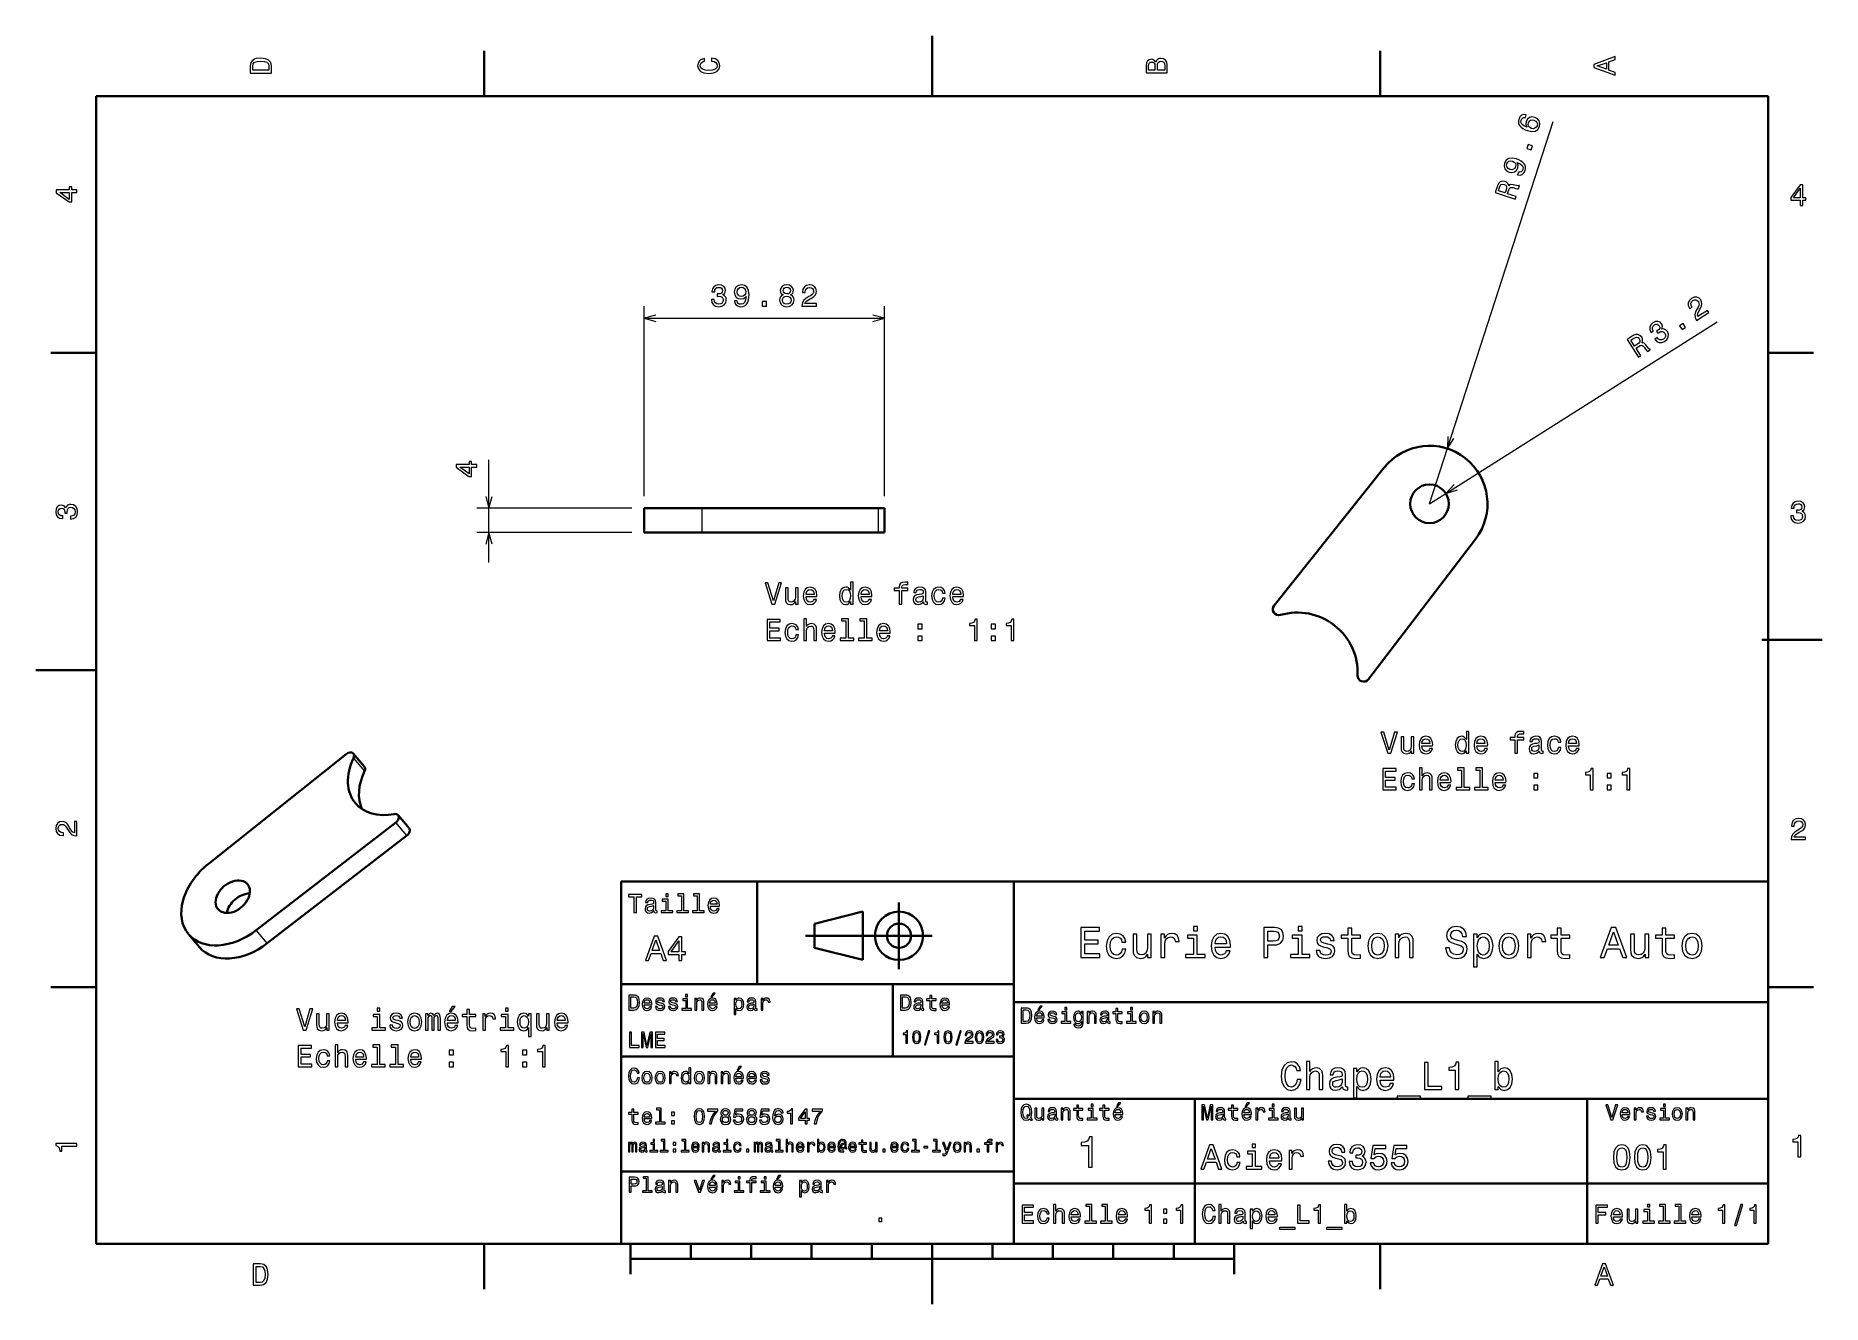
# Model space of a CAD drawing. Extents: x 0 to 296, y 0 to 210.
import ezdxf

# ---------------------------------------------------------------- set-up
doc = ezdxf.new("R2010")
doc.units = 0

msp = doc.modelspace()

# ---------------------------------------------------------------- linework, layer by layer
at = {"color": 7, "lineweight": 35, "ltscale": 0.1875}
for p, q in [((74.300003, 200), (74.300003, 207.5)), ((222.699997, 200), (222.699997, 207.5)), ((10, 157.5), (2.5, 157.5)), ((287, 157.5), (294.5, 157.5)), ((10, 52.5), (2.5, 52.5)), ((287, 52.5), (294.5, 52.5)), ((74.300003, 10), (74.300003, 2.5)), ((222.699997, 10), (222.699997, 2.5))]:
    msp.add_line(p, q, dxfattribs=at)
at = {"color": 7, "lineweight": 35, "ltscale": 0.25}
for p, q in [((148.5, 200), (148.5, 210)), ((285.941101, 110), (295.941101, 110)), ((10, 105), (0, 105)), ((192, 10), (192, 20)), ((148.5, 10), (148.5, 0))]:
    msp.add_line(p, q, dxfattribs=at)
at = {"color": 7, "lineweight": 35}
for p, q in [((287, 200), (10, 200)), ((10, 200), (10, 10)), ((287, 10), (287, 200)), ((223.384628, 138.511841), (205.125854, 115.697289)), ((110.371887, 131.777405), (139.593216, 131.777405)), ((110.371887, 127.777405), (139.593216, 127.777405)), ((238.507904, 126.684753), (220.766312, 103.465736)), ((28.57473, 72.878716), (51.421051, 91.079041)), ((36.534149, 61.924522), (59.652672, 79.750237)), ((38.364876, 59.75412), (61.483398, 77.579834)), ((97, 10), (97, 70)), ((97, 70), (287, 70)), ((162, 10), (162, 70)), ((287, 70), (287, 10)), ((127.5, 61), (148.5, 61)), ((97, 53), (162, 53)), ((162, 50), (287, 50)), ((97, 41), (162, 41)), ((162, 34), (287, 34)), ((257, 10), (257, 34)), ((97, 22), (162, 22)), ((162, 20), (287, 20)), ((10, 10), (287, 10)), ((97, 10), (287, 10)), ((98.5, 7.5), (198.5, 7.5))]:
    msp.add_line(p, q, dxfattribs=at)
at = {"color": 7, "lineweight": 13}
for p, q in [((230.879822, 132.513336), (251.34433, 195.804535)), ((100.771881, 133.777405), (100.771881, 165.235977)), ((100.771881, 163.235977), (140.593216, 163.235977)), ((140.593216, 133.777405), (140.593216, 165.235977)), ((230.879822, 132.513336), (278.50882, 162.651276)), ((98.771881, 131.777405), (73.06572, 131.777405)), ((98.771881, 127.777405), (73.06572, 127.777405))]:
    msp.add_line(p, q, dxfattribs=at)
at = {"color": 7, "lineweight": 13, "ltscale": 0.425901}
msp.add_line((75.06572, 122.777405), (75.06572, 139.813431), dxfattribs=at)
at = {"color": 7, "lineweight": 35, "ltscale": 0.24}
for p, q in [((110.371887, 131.777405), (100.771881, 131.777405)), ((110.371887, 127.777405), (100.771881, 127.777405))]:
    msp.add_line(p, q, dxfattribs=at)
at = {"color": 7, "lineweight": 35, "ltscale": 0.1}
for p, q in [((100.771881, 127.777405), (100.771881, 131.777405)), ((140.593216, 127.777405), (140.593216, 131.777405)), ((129, 59), (129, 63))]:
    msp.add_line(p, q, dxfattribs=at)
at = {"color": 7, "lineweight": 13, "ltscale": 0.1}
for p, q in [((110.371887, 127.777405), (110.371887, 131.777405)), ((139.593216, 127.777405), (139.593216, 131.777405))]:
    msp.add_line(p, q, dxfattribs=at)
at = {"color": 7, "lineweight": 35, "ltscale": 0.025}
for p, q in [((140.593216, 131.777405), (139.593216, 131.777405)), ((140.593216, 127.777405), (139.593216, 127.777405))]:
    msp.add_line(p, q, dxfattribs=at)
at = {"color": 7, "lineweight": 35, "ltscale": 0.070985}
for p, q in [((52.60881, 91.16021), (54.439537, 88.989815)), ((61.842079, 78.802032), (60.011353, 80.972435)), ((27.131729, 59.108208), (25.301003, 61.278606))]:
    msp.add_line(p, q, dxfattribs=at)
at = {"color": 7, "lineweight": 13, "ltscale": 0.070985}
for p, q in [((52.640411, 90.412498), (54.471138, 88.242096)), ((61.483398, 77.579834), (59.652672, 79.750237)), ((38.364876, 59.75412), (36.534149, 61.924522))]:
    msp.add_line(p, q, dxfattribs=at)
at = {"color": 7, "lineweight": 35, "ltscale": 0.425}
msp.add_line((119.5, 53), (119.5, 70), dxfattribs=at)
at = {"color": 7, "lineweight": 35, "ltscale": 0.275}
msp.add_line((143, 55.5), (143, 66.5), dxfattribs=at)
at = {"color": 7, "lineweight": 35, "ltscale": 0.206155}
for p, q in [((129, 63), (137, 65)), ((137, 57), (129, 59))]:
    msp.add_line(p, q, dxfattribs=at)
at = {"color": 7, "lineweight": 35, "ltscale": 0.2}
msp.add_line((137, 65), (137, 57), dxfattribs=at)
at = {"color": 7, "lineweight": 35, "ltscale": 0.3}
msp.add_line((142, 41), (142, 53), dxfattribs=at)
at = {"color": 7, "lineweight": 35, "ltscale": 0.35}
msp.add_line((192, 20), (192, 34), dxfattribs=at)
at = {"color": 7, "lineweight": 35, "ltscale": 0.125}
for p, q in [((98.5, 10), (98.5, 5)), ((198.5, 10), (198.5, 5))]:
    msp.add_line(p, q, dxfattribs=at)
at = {"color": 7, "lineweight": 35, "ltscale": 0.0625}
for p, q in [((108.5, 10), (108.5, 7.5)), ((118.5, 10), (118.5, 7.5)), ((128.5, 10), (128.5, 7.5)), ((138.5, 10), (138.5, 7.5)), ((158.5, 10), (158.5, 7.5)), ((168.5, 10), (168.5, 7.5)), ((178.5, 10), (178.5, 7.5)), ((188.5, 10), (188.5, 7.5))]:
    msp.add_line(p, q, dxfattribs=at)
at = {"color": 7, "lineweight": 13}
for points in [[(35.533215, 204.994965), (35.533215, 203.829971), (39.033215, 203.829971), (39.033215, 204.994965), (38.922264, 205.544678), (38.584366, 205.953171), (38.034657, 206.205338), (37.283215, 206.296112), (36.516644, 206.215424), (36.21405, 206.114563), (35.971977, 205.973343), (35.644165, 205.56485), (35.563473, 205.297562)], [(35.951801, 204.959656), (36.027451, 205.342941), (36.259438, 205.605194), (36.672985, 205.761536), (37.283215, 205.811966), (37.873272, 205.756485), (38.286816, 205.600143), (38.533936, 205.332855), (38.614628, 204.959656), (38.614628, 204.298996), (35.951801, 204.298996)], [(111.93206, 205.817017), (112.35569, 205.716141), (112.658287, 205.549713), (112.844887, 205.317734), (112.905403, 205.045395), (112.814629, 204.71759), (112.54229, 204.460388), (112.098488, 204.28891), (111.483215, 204.233429), (110.872986, 204.28891), (110.424141, 204.455338), (110.151802, 204.71254), (110.055984, 205.045395), (110.106415, 205.287476), (110.247627, 205.494247), (110.474571, 205.655624), (110.787247, 205.766571), (110.787247, 206.245682), (110.308144, 206.094391), (109.94503, 205.832138), (109.718086, 205.474075), (109.637398, 205.045395), (109.763474, 204.510818), (110.116501, 204.10231), (110.696472, 203.840057), (111.483215, 203.749283), (112.269958, 203.840057), (112.84993, 204.10231), (113.208, 204.510818), (113.329041, 205.045395), (113.233215, 205.51442), (112.965927, 205.892654), (112.527161, 206.159943), (111.93206, 206.301163)], [(185.542007, 205.630417), (185.249496, 205.983429), (185.052811, 206.074219), (184.81073, 206.104477), (184.432495, 206.03891), (184.160156, 205.842224), (183.993729, 205.524506), (183.933212, 205.080704), (183.933212, 203.835022), (187.433212, 203.835022), (187.433212, 205.151306), (187.36261, 205.620331), (187.155838, 205.968307), (186.828018, 206.185165), (186.384216, 206.260818), (186.08667, 206.215424), (185.839554, 206.094391), (185.65799, 205.897705)], [(185.385666, 204.984879), (185.385666, 204.298996), (184.351807, 204.298996), (184.351807, 205.025223), (184.382065, 205.297562), (184.472839, 205.489197), (184.629181, 205.605194), (184.86116, 205.645538), (185.093155, 205.600143), (185.254532, 205.479111), (185.355408, 205.272339)], [(187.014618, 205.095825), (187.014618, 204.298996), (185.809296, 204.298996), (185.809296, 205.050446), (185.844589, 205.368164), (185.9505, 205.595108), (186.132065, 205.731277), (186.394302, 205.776657), (186.671692, 205.731277), (186.863327, 205.605194), (186.979324, 205.393372)], [(261.633209, 203.466858), (261.633209, 203.930847), (260.604401, 204.298996), (260.604401, 205.695969), (261.633209, 206.064133), (261.633209, 206.538193), (258.128174, 205.257217), (258.128174, 204.742798)], [(260.17572, 204.460388), (258.632477, 205), (260.17572, 205.539627)], [(246.913788, 196.913773), (246.495605, 196.948273), (246.13942, 196.830231), (245.851563, 196.562881), (245.652649, 196.160767), (245.594696, 195.866791), (245.606735, 195.59259), (245.685669, 195.328552), (245.83786, 195.077942), (246.055237, 194.848633), (246.342606, 194.639114), (246.699982, 194.449356), (247.12085, 194.292068), (247.827072, 194.148529), (248.397354, 194.223846), (248.817444, 194.506744), (249.085785, 194.992401), (249.149918, 195.485809), (249.0392, 195.913818), (248.758575, 196.258972), (248.333878, 196.486389), (247.851639, 196.552216), (247.429962, 196.444748), (247.09906, 196.175415), (246.885742, 195.777969), (246.83432, 195.291077), (246.997681, 194.861923), (246.493103, 195.104584), (246.163666, 195.380707), (246.01416, 195.688766), (246.042892, 196.039886), (246.158859, 196.267426), (246.318588, 196.417175), (246.52533, 196.482849), (246.771027, 196.47229)], [(248.188171, 196.019379), (248.473419, 195.868835), (248.660309, 195.660004), (248.744049, 195.394409), (248.705139, 195.110184), (248.565613, 194.84259), (248.347046, 194.674744), (248.071716, 194.610046), (247.755432, 194.664612), (247.473434, 194.808807), (247.291351, 195.016083), (247.21875, 195.283371), (247.262177, 195.597961), (247.398743, 195.840012), (247.604614, 196.001358), (247.873596, 196.06279)], [(245.477737, 186.981018), (245.880096, 186.93042), (246.239532, 187.042114), (246.52739, 187.309464), (246.734222, 187.71962), (246.792175, 188.013596), (246.788025, 188.295853), (246.709091, 188.559891), (246.556915, 188.810516), (246.339539, 189.039795), (246.047363, 189.250885), (245.693237, 189.434296), (245.269119, 189.597931), (244.566132, 189.735107), (243.99585, 189.65979), (243.577316, 189.381714), (243.305725, 188.902374), (243.240051, 188.40419), (243.35556, 187.974609), (243.636185, 187.629471), (244.057632, 187.408386), (244.543121, 187.336212), (244.966354, 187.448486), (245.2957, 187.713013), (245.505768, 188.116821), (245.56044, 188.597382), (245.392288, 189.028076), (245.900101, 188.779053), (246.229553, 188.50293), (246.379059, 188.194885), (246.347076, 187.850098), (246.232803, 187.61142), (246.068268, 187.463226), (245.861542, 187.397552), (245.620483, 187.422485)], [(247.717834, 191.089539), (247.931946, 191.75174), (247.216949, 191.982925), (247.002838, 191.320709)], [(244.203339, 187.875412), (243.921341, 188.019592), (243.729645, 188.22998), (243.64917, 188.489227), (243.684814, 188.779816), (243.829147, 189.045868), (244.047729, 189.213699), (244.321503, 189.27359), (244.636078, 189.230164), (244.921326, 189.079636), (245.103424, 188.872345), (245.171204, 188.606628), (245.124542, 188.298386), (244.991226, 188.049988), (244.785339, 187.888641), (244.521164, 187.825653)], [(6.833213, 184.02739), (6.833213, 184.481277), (5.965778, 184.481277), (5.965778, 184.98056), (5.56232, 184.98056), (5.56232, 184.481277), (3.408862, 184.481277), (3.408862, 184.022339), (5.521974, 182.489197), (5.965778, 182.489197), (5.965778, 184.02739)], [(5.56232, 182.912827), (3.993876, 184.02739), (5.56232, 184.02739)], [(245.087769, 182.95546), (245.232071, 183.401733), (243.82608, 183.856354), (243.97348, 184.312225), (244.096481, 184.643463), (244.231934, 184.832886), (244.427521, 184.896851), (244.726151, 184.853287), (245.165787, 184.73764), (245.458221, 184.674896), (245.644791, 184.678162), (245.807709, 185.182022), (245.716522, 185.211502), (245.546478, 185.144577), (245.284546, 185.186859), (244.736237, 185.327057), (244.311569, 185.374268), (244.151123, 185.30423), (244.004089, 185.160965), (243.946198, 185.391693), (243.821686, 185.580368), (243.638474, 185.735016), (243.393463, 185.846039), (242.968643, 185.90918), (242.604279, 185.815002), (242.319519, 185.557251), (242.117493, 185.145538), (241.757538, 184.032257)], [(242.485046, 184.888885), (242.608475, 185.172302), (242.766357, 185.349152), (242.976212, 185.424408), (243.254105, 185.382263), (243.516907, 185.244293), (243.64296, 185.060425), (243.657959, 184.811752), (243.584213, 184.501678), (243.418182, 183.98822), (242.309708, 184.346649)], [(292.277374, 181.916794), (292.731262, 181.916794), (292.731262, 182.784225), (293.23056, 182.784225), (293.23056, 183.187683), (292.731262, 183.187683), (292.731262, 185.341141), (292.272339, 185.341141), (290.739197, 183.228027), (290.739197, 182.784225), (292.277374, 182.784225)], [(291.162842, 183.187683), (292.277374, 184.756134), (292.277374, 183.187683)], [(111.939613, 166.335403), (111.939613, 166.300095), (112.020302, 165.815948), (112.257339, 165.452835), (112.630539, 165.22084), (113.124771, 165.135117), (113.649261, 165.22084), (114.042633, 165.442749), (114.2948, 165.795776), (114.385574, 166.249664), (114.34523, 166.547211), (114.234283, 166.789291), (114.052727, 166.975891), (113.810654, 167.112061), (114.138458, 167.384399), (114.254456, 167.818115), (114.178802, 168.211487), (113.961945, 168.509033), (113.608917, 168.695633), (113.124771, 168.7612), (112.670883, 168.680496), (112.322891, 168.458603), (112.095947, 168.105576), (112.020302, 167.636551), (112.020302, 167.601257), (112.469147, 167.601257), (112.509491, 167.924011), (112.640625, 168.156006), (112.852432, 168.297211), (113.149986, 168.347656), (113.412231, 168.307297), (113.603882, 168.201401), (113.719872, 168.029922), (113.765259, 167.797943), (113.719872, 167.550812), (113.598831, 167.384399), (113.387016, 167.283524), (113.099548, 167.253265), (112.902863, 167.258316), (112.902863, 166.859894), (113.149986, 166.86998), (113.467712, 166.8246), (113.704742, 166.703552), (113.845947, 166.506866), (113.896385, 166.249664), (113.840912, 165.957153), (113.694656, 165.740295), (113.462662, 165.604126), (113.155029, 165.558746), (112.837311, 165.609177), (112.605316, 165.760468), (112.459061, 166.002548), (112.403587, 166.335403)], [(115.736153, 166.103409), (115.811798, 165.705002), (116.028656, 165.397354), (116.371597, 165.205719), (116.825493, 165.135117), (117.123039, 165.17041), (117.390335, 165.2612), (117.617279, 165.417526), (117.808922, 165.639435), (117.96022, 165.916809), (118.071167, 166.25975), (118.136734, 166.653122), (118.161942, 167.10701), (118.07621, 167.818115), (117.829094, 168.337555), (117.435722, 168.650238), (116.896095, 168.7612), (116.401855, 168.67041), (116.028656, 168.428345), (115.786583, 168.055145), (115.705894, 167.586121), (115.786583, 167.101974), (116.023621, 166.73381), (116.376648, 166.501831), (116.825493, 166.426178), (117.299553, 166.522003), (117.657623, 166.814514), (117.576935, 166.254715), (117.41555, 165.856293), (117.168427, 165.619263), (116.830536, 165.54361), (116.568283, 165.578918), (116.376648, 165.689865), (116.250565, 165.866379), (116.200134, 166.103409)], [(123.793213, 167.122147), (123.536011, 166.980927), (123.359497, 166.784241), (123.248543, 166.537125), (123.213242, 166.239578), (123.29393, 165.790726), (123.525925, 165.442749), (123.904167, 165.22084), (124.418571, 165.135117), (124.92794, 165.22084), (125.306183, 165.442749), (125.53817, 165.790726), (125.623901, 166.239578), (125.583557, 166.537125), (125.477654, 166.784241), (125.296097, 166.980927), (125.04393, 167.122147), (125.245667, 167.243179), (125.386871, 167.409607), (125.47261, 167.611343), (125.502869, 167.858459), (125.42218, 168.216522), (125.210358, 168.503983), (124.867416, 168.690582), (124.418571, 168.7612), (123.964684, 168.690582), (123.621742, 168.503983), (123.404884, 168.216522), (123.329239, 167.858459), (123.354454, 167.611343), (123.440186, 167.409607)], [(126.924049, 165.235977), (129.329666, 165.235977), (129.329666, 165.669693), (127.428375, 165.669693), (127.534279, 165.906723), (127.715836, 166.103409), (128.275635, 166.461487), (128.573181, 166.612778), (128.906036, 166.829636), (129.143066, 167.081802), (129.279236, 167.379349), (129.329666, 167.717239), (129.243927, 168.140869), (129.006897, 168.473724), (128.643784, 168.685547), (128.174774, 168.7612), (127.69062, 168.675461), (127.322464, 168.438431), (127.085434, 168.060181), (127.004745, 167.560898), (127.004745, 167.490295), (127.463676, 167.490295), (127.463676, 167.53064), (127.509064, 167.873581), (127.645233, 168.125748), (127.862091, 168.287125), (128.149551, 168.342606), (128.442062, 168.292175), (128.65892, 168.166092), (128.800125, 167.969406), (128.850555, 167.72229), (128.815262, 167.490295), (128.719437, 167.29361), (128.55806, 167.122147), (128.336151, 166.97084), (128.038605, 166.809464), (127.544365, 166.49678), (127.196381, 166.163925), (126.989609, 165.760468), (126.924049, 165.251114)], [(116.195084, 167.591171), (116.245522, 167.903839), (116.386734, 168.150955), (116.608627, 168.307297), (116.896095, 168.362778), (117.193649, 168.307297), (117.420593, 168.150955), (117.561798, 167.90889), (117.617279, 167.596207), (117.561798, 167.278488), (117.420593, 167.041458), (117.188599, 166.895203), (116.880966, 166.844772), (116.603592, 166.895203), (116.386734, 167.041458), (116.245522, 167.273438)], [(120.334564, 165.235977), (121.030533, 165.235977), (121.030533, 165.987411), (120.334564, 165.987411)], [(123.697388, 166.249664), (123.742783, 166.516953), (123.889038, 166.718689), (124.115982, 166.849808), (124.418571, 166.895203), (124.716125, 166.849808), (124.943069, 166.718689), (125.089325, 166.516953), (125.139755, 166.249664), (125.089325, 165.962204), (124.943069, 165.745346), (124.716125, 165.604126), (124.418571, 165.558746), (124.115982, 165.604126), (123.889038, 165.745346), (123.742783, 165.962204)], [(123.808342, 167.818115), (123.848694, 168.040009), (123.969727, 168.211487), (124.161369, 168.317383), (124.418571, 168.357742), (124.670731, 168.317383), (124.862381, 168.211487), (124.983414, 168.040009), (125.028809, 167.818115), (124.983414, 167.591171), (124.862381, 167.414658), (124.670731, 167.29866), (124.418571, 167.263351), (124.161369, 167.303696), (123.969727, 167.414658), (123.848694, 167.591171)], [(275.116791, 162.871674), (277.149628, 164.157974), (276.917694, 164.52449), (275.311035, 163.507843), (275.273804, 163.764771), (275.322052, 164.028061), (275.603638, 164.629974), (275.77417, 164.916931), (275.939484, 165.278168), (276.004944, 165.617981), (275.960938, 165.942245), (275.822876, 166.254745), (275.523895, 166.566879), (275.14563, 166.721405), (274.725525, 166.706238), (274.288727, 166.519379), (273.925446, 166.188049), (273.741089, 165.790894), (273.743042, 165.344528), (273.941803, 164.879471), (273.979553, 164.819809), (274.367371, 165.065201), (274.345795, 165.099289), (274.200806, 165.413361), (274.18103, 165.699249), (274.277985, 165.951584), (274.491241, 166.152176), (274.765381, 166.265961), (275.016052, 166.275375), (275.24054, 166.184677), (275.415283, 166.002823), (275.509521, 165.787903), (275.533722, 165.570465), (275.489014, 165.339264), (275.382416, 165.092773), (275.217255, 164.797287), (274.966797, 164.268799), (274.850739, 163.801453), (274.891724, 163.349945), (275.108704, 162.88446)], [(265.481537, 156.774841), (265.877869, 157.02562), (265.087769, 158.274307), (265.492615, 158.530487), (265.799042, 158.706467), (266.024292, 158.765457), (266.215576, 158.689545), (266.417297, 158.465057), (266.681305, 158.095001), (266.865967, 157.859741), (267.011505, 157.742935), (267.458984, 158.026093), (267.407745, 158.107056), (267.234222, 158.164368), (267.059906, 158.364395), (266.728027, 158.82283), (266.431763, 159.130707), (266.263641, 159.179489), (266.05896, 159.163391), (266.162018, 159.377792), (266.186981, 159.602463), (266.14502, 159.838516), (266.027679, 160.080566), (265.741486, 160.400787), (265.401123, 160.561417), (265.017395, 160.54538), (264.598785, 160.358093), (263.610046, 159.732452)], [(264.717194, 159.92572), (264.993347, 160.064651), (265.227814, 160.09964), (265.437256, 160.023285), (265.623932, 159.813171), (265.737732, 159.539017), (265.717041, 159.317047), (265.56955, 159.116287), (265.314545, 158.925095), (264.858551, 158.636551), (264.235626, 159.621002)], [(268.180664, 159.783783), (268.199554, 159.753952), (268.526611, 159.38797), (268.921082, 159.20787), (269.360474, 159.211395), (269.823975, 159.403214), (270.221344, 159.756119), (270.43512, 160.153961), (270.459442, 160.587128), (270.293457, 161.019211), (270.10025, 161.249084), (269.877045, 161.394318), (269.62384, 161.454926), (269.346466, 161.440552), (269.477875, 161.845963), (269.343964, 162.27449), (269.069702, 162.566452), (268.727356, 162.701935), (268.329254, 162.670868), (267.885071, 162.467377), (267.544678, 162.156494), (267.369263, 161.782913), (267.366241, 161.363251), (267.553101, 160.926453), (267.571991, 160.896622), (267.951294, 161.136627), (267.812805, 161.430939), (267.799561, 161.697098), (267.903046, 161.929688), (268.127502, 162.131409), (268.370697, 162.237534), (268.589264, 162.250519), (268.778961, 162.167633), (268.941376, 161.99588), (269.035156, 161.762772), (269.021851, 161.557419), (268.89679, 161.358932), (268.670074, 161.179642), (268.50116, 161.078735), (268.714203, 160.742065), (268.917633, 160.882721), (269.210388, 161.014252), (269.475403, 161.038727), (269.699921, 160.948029), (269.880066, 160.757629), (269.989594, 160.480804), (269.981934, 160.219345), (269.858704, 159.980225), (269.623016, 159.777374), (269.327576, 159.650101), (269.050629, 159.6539), (268.797607, 159.780273), (268.572754, 160.031876)], [(272.705505, 161.345901), (273.29364, 161.718048), (272.891815, 162.353043), (272.303711, 161.980896)], [(73.06572, 138.5728), (73.06572, 139.026688), (72.198288, 139.026688), (72.198288, 139.52597), (71.794823, 139.52597), (71.794823, 139.026688), (69.641365, 139.026688), (69.641365, 138.567749), (71.754478, 137.034607), (72.198288, 137.034607), (72.198288, 138.5728)], [(71.794823, 137.458237), (70.226379, 138.5728), (71.794823, 138.5728)], [(5.73379, 129.979111), (5.769093, 129.979111), (6.253242, 130.059799), (6.616354, 130.296829), (6.848343, 130.670029), (6.934078, 131.164276), (6.848343, 131.688766), (6.626441, 132.082138), (6.273415, 132.334305), (5.819525, 132.425079), (5.521974, 132.384735), (5.279899, 132.273788), (5.0933, 132.092224), (4.957133, 131.850143), (4.684798, 132.177963), (4.251081, 132.293961), (3.857709, 132.218307), (3.560158, 132.00145), (3.373559, 131.648422), (3.307997, 131.164276), (3.388689, 130.710388), (3.610591, 130.362396), (3.963617, 130.135452), (4.432637, 130.059799), (4.46794, 130.059799), (4.46794, 130.508652), (4.145173, 130.548996), (3.913184, 130.680115), (3.771974, 130.891937), (3.721542, 131.189484), (3.761888, 131.451736), (3.867795, 131.643372), (4.039265, 131.759369), (4.271254, 131.804764), (4.518372, 131.759369), (4.684798, 131.638336), (4.785663, 131.426514), (4.815922, 131.139053), (4.810879, 130.942368), (5.209294, 130.942368), (5.199208, 131.189484), (5.244596, 131.507217), (5.365634, 131.744247), (5.56232, 131.885452), (5.819525, 131.935883), (6.112032, 131.880417), (6.328891, 131.734161), (6.465058, 131.502167), (6.510447, 131.194534), (6.460014, 130.876801), (6.308718, 130.644821), (6.066643, 130.498566), (5.73379, 130.443085)], [(290.729126, 130.51622), (290.729126, 130.480911), (290.809814, 129.996765), (291.046844, 129.633652), (291.420044, 129.401657), (291.914276, 129.315933), (292.438782, 129.401657), (292.832153, 129.623566), (293.08429, 129.976593), (293.175079, 130.430481), (293.134735, 130.728027), (293.023773, 130.970108), (292.842224, 131.156708), (292.600159, 131.292877), (292.927948, 131.565216), (293.043945, 131.998932), (292.968292, 132.392303), (292.751434, 132.68985), (292.398407, 132.87645), (291.914276, 132.942017), (291.460388, 132.861313), (291.112396, 132.63942), (290.885468, 132.286392), (290.809814, 131.817368), (290.809814, 131.782074), (291.258636, 131.782074), (291.299011, 132.104828), (291.430115, 132.336823), (291.641937, 132.478027), (291.939484, 132.528473), (292.201721, 132.488113), (292.393372, 132.382217), (292.509369, 132.210739), (292.554749, 131.97876), (292.509369, 131.731628), (292.388336, 131.565216), (292.176514, 131.46434), (291.889069, 131.434082), (291.692383, 131.439133), (291.692383, 131.04071), (291.939484, 131.050797), (292.257202, 131.005417), (292.494232, 130.884369), (292.635468, 130.687683), (292.685883, 130.430481), (292.630402, 130.13797), (292.484161, 129.921112), (292.252167, 129.784943), (291.944519, 129.739563), (291.626801, 129.789993), (291.394806, 129.941284), (291.248566, 130.183365), (291.193085, 130.51622)], [(123.078079, 119.425819), (122.200562, 116.445274), (121.297821, 119.425819), (120.818718, 119.425819), (121.948402, 115.920776), (122.452721, 115.920776), (123.55719, 119.425819)], [(126.280533, 118.62899), (125.836731, 118.62899), (125.836731, 117.06559), (125.786293, 116.702477), (125.640045, 116.440231), (125.413094, 116.278847), (125.115547, 116.228416), (124.878517, 116.268761), (124.727219, 116.389793), (124.641479, 116.596565), (124.621307, 116.889076), (124.621307, 118.62899), (124.177505, 118.62899), (124.177505, 116.848732), (124.192635, 116.490662), (124.28846, 116.193108), (124.580963, 115.920776), (125.049988, 115.824959), (125.302147, 115.86026), (125.519005, 115.951035), (125.705605, 116.107376), (125.856903, 116.33432), (125.856903, 115.920776), (126.280533, 115.920776)], [(127.616989, 117.146278), (129.392197, 117.146278), (129.397247, 117.35305), (129.316559, 117.933022), (129.09465, 118.366745), (128.741623, 118.62899), (128.272614, 118.724808), (127.813675, 118.623947), (127.460648, 118.341522), (127.233704, 117.882591), (127.153008, 117.277405), (127.228661, 116.657089), (127.455605, 116.203194), (127.803589, 115.920776), (128.257477, 115.824959), (128.650848, 115.890518), (128.973618, 116.061989), (129.210648, 116.33432), (129.346817, 116.697433), (128.908051, 116.697433), (128.817276, 116.495705), (128.686157, 116.344406), (128.312958, 116.223373), (128.025482, 116.278847), (127.808632, 116.45536), (127.667419, 116.742821), (127.616989, 117.131149)], [(134.964966, 116.339363), (134.964966, 115.920776), (135.408768, 115.920776), (135.408768, 119.541817), (134.970016, 119.541817), (134.970016, 118.215446), (134.632111, 118.598732), (134.425339, 118.689507), (134.188309, 118.724808), (133.759644, 118.623947), (133.426788, 118.341522), (133.20993, 117.887634), (133.134277, 117.277405), (133.20993, 116.667175), (133.426788, 116.208237), (133.759644, 115.920776), (134.188309, 115.824959), (134.425339, 115.86026), (134.637161, 115.951035)], [(136.725052, 117.146278), (138.500275, 117.146278), (138.50531, 117.35305), (138.424622, 117.933022), (138.202728, 118.366745), (137.849701, 118.62899), (137.380676, 118.724808), (136.921738, 118.623947), (136.56871, 118.341522), (136.341766, 117.882591), (136.261078, 117.277405), (136.336731, 116.657089), (136.563675, 116.203194), (136.911652, 115.920776), (137.36554, 115.824959), (137.758911, 115.890518), (138.08168, 116.061989), (138.31871, 116.33432), (138.45488, 116.697433), (138.016129, 116.697433), (137.925339, 116.495705), (137.79422, 116.344406), (137.421021, 116.223373), (137.13356, 116.278847), (136.916702, 116.45536), (136.775482, 116.742821), (136.725052, 117.131149)], [(143.024048, 118.159973), (143.024048, 115.920776), (143.46785, 115.920776), (143.46785, 118.159973), (144.476501, 118.159973), (144.476501, 118.538208), (143.46785, 118.538208), (143.46785, 118.704636), (143.503159, 118.906364), (143.619156, 119.042534), (143.815842, 119.123222), (144.098251, 119.153488), (144.476501, 119.133316), (144.476501, 119.516602), (143.997391, 119.541817), (143.563675, 119.496422), (143.261078, 119.36026), (143.079529, 119.123222), (143.024048, 118.785332), (143.024048, 118.538208), (142.212097, 118.538208), (142.212097, 118.159973)], [(147.053589, 116.273804), (147.053589, 116.258675), (147.078796, 116.087204), (147.154449, 115.966164), (147.472168, 115.870346), (147.719299, 115.91069), (147.719299, 116.253632), (147.613388, 116.238503), (147.472168, 116.304062), (147.44696, 116.505791), (147.44696, 117.907806), (147.386444, 118.265877), (147.20993, 118.518036), (146.902283, 118.669334), (146.468567, 118.724808), (146.044937, 118.664291), (145.732269, 118.492821), (145.535583, 118.225533), (145.470016, 117.872505), (145.470016, 117.842247), (145.868423, 117.842247), (145.903732, 118.054062), (146.014679, 118.20536), (146.196243, 118.296135), (146.453445, 118.331436), (146.700562, 118.306221), (146.877075, 118.230576), (146.982986, 118.099449), (147.01828, 117.917892), (146.998108, 117.706078), (146.917419, 117.600174), (146.715698, 117.549736), (146.337448, 117.509392), (145.903732, 117.418617), (145.5961, 117.257233), (145.414536, 117.005074), (145.35907, 116.631874), (145.4095, 116.299019), (145.565826, 116.051903), (145.817993, 115.895561), (146.165985, 115.840088), (146.634995, 115.945992)], [(150.205597, 117.731293), (150.644363, 117.731293), (150.553589, 118.13475), (150.336731, 118.452477), (149.998825, 118.649162), (149.560074, 118.724808), (149.075928, 118.623947), (148.707764, 118.341522), (148.475769, 117.882591), (148.395081, 117.267319), (148.470734, 116.657089), (148.697678, 116.203194), (149.055756, 115.920776), (149.544937, 115.824959), (149.978653, 115.900604), (150.316559, 116.112419), (150.548538, 116.445274), (150.649414, 116.889076), (150.225769, 116.889076), (150.150131, 116.606659), (150.008911, 116.394836), (149.80719, 116.263718), (149.560074, 116.223373), (149.252441, 116.288933), (149.030533, 116.490662), (148.894363, 116.818474), (148.848969, 117.282448), (148.894363, 117.736336), (149.035568, 118.064148), (149.262512, 118.265877), (149.560074, 118.336479), (149.822311, 118.291092), (150.018997, 118.175102), (150.150131, 117.983459)], [(151.905167, 117.146278), (153.680389, 117.146278), (153.685425, 117.35305), (153.604736, 117.933022), (153.382843, 118.366745), (153.029816, 118.62899), (152.560791, 118.724808), (152.101852, 118.623947), (151.748825, 118.341522), (151.521881, 117.882591), (151.441193, 117.277405), (151.516846, 116.657089), (151.74379, 116.203194), (152.091766, 115.920776), (152.545654, 115.824959), (152.939026, 115.890518), (153.261795, 116.061989), (153.498825, 116.33432), (153.634995, 116.697433), (153.196228, 116.697433), (153.105453, 116.495705), (152.974335, 116.344406), (152.601135, 116.223373), (152.313675, 116.278847), (152.096817, 116.45536), (151.955597, 116.742821), (151.905167, 117.131149)], [(127.616989, 117.519478), (127.672462, 117.867462), (127.808632, 118.124664), (128.015396, 118.281006), (128.287735, 118.336479), (128.555023, 118.281006), (128.761795, 118.124664), (128.887878, 117.867462), (128.933273, 117.519478)], [(134.263962, 118.326393), (134.556473, 118.255791), (134.778366, 118.059105), (134.9095, 117.731293), (134.95993, 117.277405), (134.9095, 116.818474), (134.778366, 116.490662), (134.556473, 116.288933), (134.263962, 116.223373), (133.986588, 116.288933), (133.774765, 116.490662), (133.63356, 116.823517), (133.588165, 117.277405), (133.63356, 117.72625), (133.774765, 118.054062), (133.986588, 118.255791)], [(136.725052, 117.519478), (136.780533, 117.867462), (136.916702, 118.124664), (137.123474, 118.281006), (137.395813, 118.336479), (137.663101, 118.281006), (137.869873, 118.124664), (137.995941, 117.867462), (138.041336, 117.519478)], [(147.003159, 116.868904), (146.942642, 116.606659), (146.78125, 116.404922), (146.539185, 116.273804), (146.241623, 116.228416), (146.049988, 116.253632), (145.913818, 116.33432), (145.828079, 116.475533), (145.802872, 116.672218), (145.823044, 116.848732), (145.903732, 116.974808), (146.226501, 117.11602), (146.634995, 117.176537), (147.003159, 117.297577)], [(151.905167, 117.519478), (151.960648, 117.867462), (152.096817, 118.124664), (152.303589, 118.281006), (152.575928, 118.336479), (152.843216, 118.281006), (153.049988, 118.124664), (153.176056, 117.867462), (153.221451, 117.519478)], [(121.141479, 109.873947), (123.360504, 109.873947), (123.360504, 110.297577), (121.605461, 110.297577), (121.605461, 111.482735), (123.168861, 111.482735), (123.168861, 111.901321), (121.605461, 111.901321), (121.605461, 112.950317), (123.32016, 112.950317), (123.32016, 113.373947), (121.141479, 113.373947)], [(125.917419, 111.684464), (126.356178, 111.684464), (126.265404, 112.087921), (126.048546, 112.405647), (125.710648, 112.602333), (125.271889, 112.677979), (124.787735, 112.577118), (124.419579, 112.294693), (124.187592, 111.835762), (124.106903, 111.22049), (124.182549, 110.61026), (124.409492, 110.156364), (124.767563, 109.873947), (125.25676, 109.77813), (125.690475, 109.853775), (126.028366, 110.06559), (126.260361, 110.398445), (126.361221, 110.842247), (125.937592, 110.842247), (125.861946, 110.55983), (125.720734, 110.348007), (125.519005, 110.216888), (125.271889, 110.176544), (124.964249, 110.242104), (124.742348, 110.443832), (124.606178, 110.771645), (124.560791, 111.235619), (124.606178, 111.689507), (124.747391, 112.017319), (124.974335, 112.219048), (125.271889, 112.28965), (125.534134, 112.244263), (125.73082, 112.128273), (125.861946, 111.93663)], [(127.228661, 109.873947), (127.672462, 109.873947), (127.672462, 111.437347), (127.71785, 111.795418), (127.864105, 112.057663), (128.091049, 112.219048), (128.393646, 112.279564), (128.635712, 112.229134), (128.787018, 112.092964), (128.862671, 111.86602), (128.887878, 111.563431), (128.887878, 109.873947), (129.33168, 109.873947), (129.33168, 111.654205), (129.311508, 112.012276), (129.220734, 112.30983), (128.923187, 112.582161), (128.459198, 112.677979), (128.207047, 112.642677), (127.990189, 112.54686), (127.808632, 112.395561), (127.672462, 112.188789), (127.672462, 113.494987), (127.228661, 113.494987)], [(130.653015, 111.099449), (132.428223, 111.099449), (132.433273, 111.306221), (132.35257, 111.886192), (132.130676, 112.319916), (131.777649, 112.582161), (131.308624, 112.677979), (130.849701, 112.577118), (130.496674, 112.294693), (130.26973, 111.835762), (130.189026, 111.230576), (130.264679, 110.61026), (130.491623, 110.156364), (130.839615, 109.873947), (131.293503, 109.77813), (131.686874, 109.843689), (132.009644, 110.01516), (132.246674, 110.287491), (132.382843, 110.650604), (131.944077, 110.650604), (131.853302, 110.448875), (131.722168, 110.297577), (131.348969, 110.176544), (131.061508, 110.232018), (130.84465, 110.408531), (130.703445, 110.695992), (130.653015, 111.08432)], [(134.183273, 113.121788), (134.183273, 110.247147), (133.270447, 110.247147), (133.270447, 109.873947), (135.534851, 109.873947), (135.534851, 110.247147), (134.627075, 110.247147), (134.627075, 113.494987), (133.487305, 113.494987), (133.487305, 113.121788)], [(137.219299, 113.121788), (137.219299, 110.247147), (136.306473, 110.247147), (136.306473, 109.873947), (138.570877, 109.873947), (138.570877, 110.247147), (137.663101, 110.247147), (137.663101, 113.494987), (136.523331, 113.494987), (136.523331, 113.121788)], [(139.761078, 111.099449), (141.536301, 111.099449), (141.541336, 111.306221), (141.460648, 111.886192), (141.238739, 112.319916), (140.885712, 112.582161), (140.416702, 112.677979), (139.957764, 112.577118), (139.604736, 112.294693), (139.377792, 111.835762), (139.297104, 111.230576), (139.372757, 110.61026), (139.599701, 110.156364), (139.947678, 109.873947), (140.401566, 109.77813), (140.794937, 109.843689), (141.117706, 110.01516), (141.354736, 110.287491), (141.490906, 110.650604), (141.052139, 110.650604), (140.961365, 110.448875), (140.830246, 110.297577), (140.457047, 110.176544), (140.169586, 110.232018), (139.952728, 110.408531), (139.811508, 110.695992), (139.761078, 111.08432)], [(146.140762, 111.830719), (146.836731, 111.830719), (146.836731, 112.582161), (146.140762, 112.582161)], [(155.506042, 109.873947), (155.964966, 109.873947), (155.964966, 113.399162), (155.622025, 113.399162), (155.53125, 113.09153), (155.349701, 112.88475), (155.072311, 112.763718), (154.689026, 112.723373), (154.689026, 112.365303), (155.506042, 112.365303)], [(158.284851, 111.830719), (158.98082, 111.830719), (158.98082, 112.582161), (158.284851, 112.582161)], [(161.578079, 109.873947), (162.037018, 109.873947), (162.037018, 113.399162), (161.694077, 113.399162), (161.603302, 113.09153), (161.421738, 112.88475), (161.144363, 112.763718), (160.761078, 112.723373), (160.761078, 112.365303), (161.578079, 112.365303)], [(130.653015, 111.472649), (130.708481, 111.820633), (130.84465, 112.077835), (131.051422, 112.234177), (131.323761, 112.28965), (131.591049, 112.234177), (131.797821, 112.077835), (131.923904, 111.820633), (131.969299, 111.472649)], [(139.761078, 111.472649), (139.816559, 111.820633), (139.952728, 112.077835), (140.1595, 112.234177), (140.431824, 112.28965), (140.699127, 112.234177), (140.905884, 112.077835), (141.031967, 111.820633), (141.077362, 111.472649)], [(146.140762, 109.873947), (146.836731, 109.873947), (146.836731, 110.625389), (146.140762, 110.625389)], [(158.284851, 109.873947), (158.98082, 109.873947), (158.98082, 110.625389), (158.284851, 110.625389)], [(225.088745, 94.721291), (224.211212, 91.740746), (223.308487, 94.721291), (222.829376, 94.721291), (223.959061, 91.216248), (224.463379, 91.216248), (225.567841, 94.721291)], [(236.975632, 91.634834), (236.975632, 91.216248), (237.419434, 91.216248), (237.419434, 94.837288), (236.980667, 94.837288), (236.980667, 93.510918), (236.642776, 93.894203), (236.436005, 93.984978), (236.198975, 94.020279), (235.770294, 93.919418), (235.437439, 93.636993), (235.220581, 93.183105), (235.144943, 92.572876), (235.220581, 91.962646), (235.437439, 91.503708), (235.770294, 91.216248), (236.198975, 91.12043), (236.436005, 91.155731), (236.647812, 91.246506)], [(245.034698, 93.455444), (245.034698, 91.216248), (245.478516, 91.216248), (245.478516, 93.455444), (246.487152, 93.455444), (246.487152, 93.833679), (245.478516, 93.833679), (245.478516, 94.000107), (245.513809, 94.201836), (245.629807, 94.338005), (245.826492, 94.418694), (246.108917, 94.448959), (246.487152, 94.428787), (246.487152, 94.812073), (246.008057, 94.837288), (245.574341, 94.791893), (245.271744, 94.655731), (245.090179, 94.418694), (245.034698, 94.080803), (245.034698, 93.833679), (244.222748, 93.833679), (244.222748, 93.455444)], [(228.291183, 93.924461), (227.847382, 93.924461), (227.847382, 92.361061), (227.796951, 91.997948), (227.650696, 91.735703), (227.423752, 91.574318), (227.126205, 91.523888), (226.889175, 91.564232), (226.737869, 91.685265), (226.652145, 91.892036), (226.631973, 92.184547), (226.631973, 93.924461), (226.188171, 93.924461), (226.188171, 92.144203), (226.203293, 91.786133), (226.299118, 91.488579), (226.591629, 91.216248), (227.060638, 91.12043), (227.312805, 91.155731), (227.529663, 91.246506), (227.716263, 91.402847), (227.867554, 91.629791), (227.867554, 91.216248), (228.291183, 91.216248)], [(229.62764, 92.44175), (231.402863, 92.44175), (231.407898, 92.648521), (231.327209, 93.228493), (231.105316, 93.662216), (230.752289, 93.924461), (230.283264, 94.020279), (229.824326, 93.919418), (229.471298, 93.636993), (229.244354, 93.178062), (229.163666, 92.572876), (229.239319, 91.95256), (229.466263, 91.498665), (229.81424, 91.216248), (230.268127, 91.12043), (230.661499, 91.185989), (230.984268, 91.35746), (231.221298, 91.629791), (231.357468, 91.992905), (230.918716, 91.992905), (230.827927, 91.791176), (230.696808, 91.639877), (230.323608, 91.518845), (230.036148, 91.574318), (229.81929, 91.750832), (229.67807, 92.038292), (229.62764, 92.42662)], [(229.62764, 92.814949), (229.683121, 93.162933), (229.81929, 93.420135), (230.026062, 93.576477), (230.298401, 93.63195), (230.565689, 93.576477), (230.772461, 93.420135), (230.898544, 93.162933), (230.943924, 92.814949)], [(236.274612, 93.621864), (236.567123, 93.551262), (236.789032, 93.354576), (236.920151, 93.026764), (236.970581, 92.572876), (236.920151, 92.113945), (236.789032, 91.786133), (236.567123, 91.584404), (236.274612, 91.518845), (235.997238, 91.584404), (235.785431, 91.786133), (235.644211, 92.118988), (235.598831, 92.572876), (235.644211, 93.021721), (235.785431, 93.349533), (235.997238, 93.551262)], [(238.735718, 92.44175), (240.510925, 92.44175), (240.515976, 92.648521), (240.435287, 93.228493), (240.213379, 93.662216), (239.860352, 93.924461), (239.391327, 94.020279), (238.932404, 93.919418), (238.579376, 93.636993), (238.352432, 93.178062), (238.271744, 92.572876), (238.347382, 91.95256), (238.574326, 91.498665), (238.922318, 91.216248), (239.376205, 91.12043), (239.769577, 91.185989), (240.092346, 91.35746), (240.329376, 91.629791), (240.465546, 91.992905), (240.026779, 91.992905), (239.936005, 91.791176), (239.804871, 91.639877), (239.431686, 91.518845), (239.144211, 91.574318), (238.927353, 91.750832), (238.786148, 92.038292), (238.735718, 92.42662)], [(238.735718, 92.814949), (238.791183, 93.162933), (238.927353, 93.420135), (239.134125, 93.576477), (239.406464, 93.63195), (239.673752, 93.576477), (239.880524, 93.420135), (240.006607, 93.162933), (240.052002, 92.814949)], [(249.06424, 91.569275), (249.06424, 91.554146), (249.089462, 91.382675), (249.165115, 91.261635), (249.482834, 91.165817), (249.72995, 91.206161), (249.72995, 91.549103), (249.624039, 91.533974), (249.482834, 91.599533), (249.457611, 91.801262), (249.457611, 93.203278), (249.397095, 93.561348), (249.220581, 93.813507), (248.912949, 93.964806), (248.479233, 94.020279), (248.055603, 93.959763), (247.74292, 93.788292), (247.546234, 93.521004), (247.480667, 93.167976), (247.480667, 93.137718), (247.879089, 93.137718), (247.914383, 93.349533), (248.025345, 93.500832), (248.206894, 93.591606), (248.464096, 93.626907), (248.711212, 93.601692), (248.887726, 93.526047), (248.993637, 93.39492), (249.028946, 93.213364), (249.008774, 93.001549), (248.92807, 92.895645), (248.726349, 92.845207), (248.348114, 92.804863), (247.914383, 92.714088), (247.60675, 92.552704), (247.425201, 92.300545), (247.36972, 91.927345), (247.420151, 91.59449), (247.576492, 91.347374), (247.828659, 91.191032), (248.176636, 91.135559), (248.64566, 91.241463)], [(249.013809, 92.164375), (248.953293, 91.90213), (248.791916, 91.700394), (248.549835, 91.569275), (248.252289, 91.523888), (248.060638, 91.549103), (247.924469, 91.629791), (247.838745, 91.771004), (247.813522, 91.96769), (247.833694, 92.144203), (247.914383, 92.270279), (248.237152, 92.411491), (248.64566, 92.472008), (249.013809, 92.593048)], [(252.216263, 93.026764), (252.655029, 93.026764), (252.56424, 93.430222), (252.347382, 93.747948), (252.009491, 93.944633), (251.570724, 94.020279), (251.086578, 93.919418), (250.718414, 93.636993), (250.486435, 93.178062), (250.405746, 92.56279), (250.481384, 91.95256), (250.708344, 91.498665), (251.066406, 91.216248), (251.555603, 91.12043), (251.989319, 91.196075), (252.327209, 91.40789), (252.559204, 91.740746), (252.660065, 92.184547), (252.236435, 92.184547), (252.160782, 91.90213), (252.019577, 91.690308), (251.817841, 91.559189), (251.570724, 91.518845), (251.263092, 91.584404), (251.041183, 91.786133), (250.905029, 92.113945), (250.859634, 92.577919), (250.905029, 93.031807), (251.046234, 93.359619), (251.273178, 93.561348), (251.570724, 93.63195), (251.832977, 93.586563), (252.029663, 93.470573), (252.160782, 93.278931)], [(253.915833, 92.44175), (255.69104, 92.44175), (255.696091, 92.648521), (255.615387, 93.228493), (255.393494, 93.662216), (255.040466, 93.924461), (254.571442, 94.020279), (254.112518, 93.919418), (253.759491, 93.636993), (253.532547, 93.178062), (253.451843, 92.572876), (253.527496, 91.95256), (253.75444, 91.498665), (254.102432, 91.216248), (254.55632, 91.12043), (254.949692, 91.185989), (255.272461, 91.35746), (255.509491, 91.629791), (255.64566, 91.992905), (255.206894, 91.992905), (255.116119, 91.791176), (254.984985, 91.639877), (254.611786, 91.518845), (254.324326, 91.574318), (254.107468, 91.750832), (253.966263, 92.038292), (253.915833, 92.42662)], [(253.915833, 92.814949), (253.971298, 93.162933), (254.107468, 93.420135), (254.31424, 93.576477), (254.586578, 93.63195), (254.853867, 93.576477), (255.060638, 93.420135), (255.186722, 93.162933), (255.232117, 92.814949)], [(229.239319, 85.169418), (229.683121, 85.169418), (229.683121, 86.732819), (229.728516, 87.090889), (229.874756, 87.353134), (230.101715, 87.514519), (230.404297, 87.575035), (230.646378, 87.524605), (230.797668, 87.388435), (230.873322, 87.161491), (230.898544, 86.858902), (230.898544, 85.169418), (231.342346, 85.169418), (231.342346, 86.949677), (231.322174, 87.307747), (231.231384, 87.605301), (230.933838, 87.877632), (230.469864, 87.97345), (230.217697, 87.938148), (230.000839, 87.842331), (229.81929, 87.691032), (229.683121, 87.484261), (229.683121, 88.790459), (229.239319, 88.790459)], [(236.193924, 88.417259), (236.193924, 85.542618), (235.281097, 85.542618), (235.281097, 85.169418), (237.545517, 85.169418), (237.545517, 85.542618), (236.637726, 85.542618), (236.637726, 88.790459), (235.497955, 88.790459), (235.497955, 88.417259)], [(239.22995, 88.417259), (239.22995, 85.542618), (238.317123, 85.542618), (238.317123, 85.169418), (240.581543, 85.169418), (240.581543, 85.542618), (239.673752, 85.542618), (239.673752, 88.790459), (238.533981, 88.790459), (238.533981, 88.417259)], [(223.152145, 85.169418), (225.371155, 85.169418), (225.371155, 85.593048), (223.616119, 85.593048), (223.616119, 86.778206), (225.17952, 86.778206), (225.17952, 87.196793), (223.616119, 87.196793), (223.616119, 88.245789), (225.330811, 88.245789), (225.330811, 88.669418), (223.152145, 88.669418)], [(227.92807, 86.979935), (228.366837, 86.979935), (228.276062, 87.383392), (228.059204, 87.701118), (227.721298, 87.897804), (227.282547, 87.97345), (226.798401, 87.872589), (226.430237, 87.590164), (226.198257, 87.131233), (226.117554, 86.515961), (226.193207, 85.905731), (226.420151, 85.451836), (226.778229, 85.169418), (227.26741, 85.073601), (227.701126, 85.149246), (228.039032, 85.361061), (228.271011, 85.693916), (228.371887, 86.137718), (227.948257, 86.137718), (227.872604, 85.855301), (227.731384, 85.643478), (227.529663, 85.51236), (227.282547, 85.472015), (226.974915, 85.537575), (226.753006, 85.739304), (226.616837, 86.067116), (226.571442, 86.53109), (226.616837, 86.984978), (226.758041, 87.31279), (226.985001, 87.514519), (227.282547, 87.585121), (227.544785, 87.539734), (227.741486, 87.423744), (227.872604, 87.232101)], [(232.663666, 86.39492), (234.438889, 86.39492), (234.443924, 86.601692), (234.363235, 87.181664), (234.141327, 87.615387), (233.788315, 87.877632), (233.31929, 87.97345), (232.860352, 87.872589), (232.507324, 87.590164), (232.28038, 87.131233), (232.199692, 86.526047), (232.275345, 85.905731), (232.502289, 85.451836), (232.850266, 85.169418), (233.304153, 85.073601), (233.697525, 85.13916), (234.020294, 85.310631), (234.257324, 85.582962), (234.393494, 85.946075), (233.954742, 85.946075), (233.863953, 85.744347), (233.732834, 85.593048), (233.359634, 85.472015), (233.072174, 85.527489), (232.855316, 85.704002), (232.714096, 85.991463), (232.663666, 86.379791)], [(232.663666, 86.76812), (232.719147, 87.116104), (232.855316, 87.373306), (233.062088, 87.529648), (233.334412, 87.585121), (233.601715, 87.529648), (233.808487, 87.373306), (233.934555, 87.116104), (233.97995, 86.76812)], [(241.771744, 86.39492), (243.546951, 86.39492), (243.552002, 86.601692), (243.471313, 87.181664), (243.249405, 87.615387), (242.896378, 87.877632), (242.427353, 87.97345), (241.96843, 87.872589), (241.615402, 87.590164), (241.388458, 87.131233), (241.307755, 86.526047), (241.383408, 85.905731), (241.610352, 85.451836), (241.958344, 85.169418), (242.412231, 85.073601), (242.805603, 85.13916), (243.128372, 85.310631), (243.365402, 85.582962), (243.501556, 85.946075), (243.062805, 85.946075), (242.972031, 85.744347), (242.840897, 85.593048), (242.467697, 85.472015), (242.180237, 85.527489), (241.963379, 85.704002), (241.822174, 85.991463), (241.771744, 86.379791)], [(241.771744, 86.76812), (241.827209, 87.116104), (241.963379, 87.373306), (242.170151, 87.529648), (242.44249, 87.585121), (242.709778, 87.529648), (242.91655, 87.373306), (243.042633, 87.116104), (243.088013, 86.76812)], [(248.151428, 87.12619), (248.847382, 87.12619), (248.847382, 87.877632), (248.151428, 87.877632)], [(248.151428, 85.169418), (248.847382, 85.169418), (248.847382, 85.92086), (248.151428, 85.92086)], [(257.516693, 85.169418), (257.975616, 85.169418), (257.975616, 88.694633), (257.63269, 88.694633), (257.541901, 88.387001), (257.360352, 88.180222), (257.082977, 88.059189), (256.699677, 88.018845), (256.699677, 87.660774), (257.516693, 87.660774)], [(260.295502, 87.12619), (260.991486, 87.12619), (260.991486, 87.877632), (260.295502, 87.877632)], [(260.295502, 85.169418), (260.991486, 85.169418), (260.991486, 85.92086), (260.295502, 85.92086)], [(263.588745, 85.169418), (264.047668, 85.169418), (264.047668, 88.694633), (263.704742, 88.694633), (263.613953, 88.387001), (263.432404, 88.180222), (263.155029, 88.059189), (262.771729, 88.018845), (262.771729, 87.660774), (263.588745, 87.660774)], [(6.833213, 77.519447), (6.833213, 79.925072), (6.399496, 79.925072), (6.399496, 78.023773), (6.162464, 78.129684), (5.965778, 78.311241), (5.607709, 78.871033), (5.456412, 79.168587), (5.239553, 79.501442), (4.987392, 79.738472), (4.689842, 79.874641), (4.351945, 79.925072), (3.928314, 79.839333), (3.595461, 79.602303), (3.383646, 79.239189), (3.307997, 78.770172), (3.393732, 78.286018), (3.630764, 77.91787), (4.009006, 77.680832), (4.508286, 77.600143), (4.578891, 77.600143), (4.578891, 78.059074), (4.538545, 78.059074), (4.195605, 78.104462), (3.943444, 78.240631), (3.782061, 78.457489), (3.726585, 78.744957), (3.777017, 79.03746), (3.903098, 79.254318), (4.099784, 79.395531), (4.346902, 79.445961), (4.578891, 79.41066), (4.775577, 79.314842), (4.947046, 79.153458), (5.098343, 78.931557), (5.259727, 78.634003), (5.572406, 78.139771), (5.90526, 77.791786), (6.308718, 77.585014), (6.818084, 77.519447)], [(290.76947, 76.916786), (293.175079, 76.916786), (293.175079, 77.350502), (291.273773, 77.350502), (291.3797, 77.587532), (291.561249, 77.784218), (292.121033, 78.142288), (292.418579, 78.293587), (292.751434, 78.510445), (292.988464, 78.762604), (293.124634, 79.060158), (293.175079, 79.398056), (293.089355, 79.821686), (292.852325, 80.154541), (292.489197, 80.366356), (292.020172, 80.442001), (291.536041, 80.35627), (291.167877, 80.119232), (290.930847, 79.740997), (290.850159, 79.241714), (290.850159, 79.171112), (291.309082, 79.171112), (291.309082, 79.211456), (291.354462, 79.554398), (291.490631, 79.806557), (291.707489, 79.967941), (291.994965, 80.023415), (292.287476, 79.972984), (292.504333, 79.846901), (292.645538, 79.650215), (292.695984, 79.403099), (292.660675, 79.171112), (292.56485, 78.974426), (292.403473, 78.802956), (292.181549, 78.651657), (291.884003, 78.490273), (291.389771, 78.177589), (291.041779, 77.844742), (290.835022, 77.441284), (290.76947, 76.931915)], [(99.102303, 64.837173), (99.5, 64.837173), (99.5, 67.47406), (100.407784, 67.47406), (100.407784, 67.837173), (98.190201, 67.837173), (98.190201, 67.47406), (99.102303, 67.47406)], [(102.387611, 65.139771), (102.387611, 65.126801), (102.409225, 64.979828), (102.47406, 64.876076), (102.746399, 64.793945), (102.958214, 64.828529), (102.958214, 65.122475), (102.867432, 65.109505), (102.746399, 65.165703), (102.724785, 65.338615), (102.724785, 66.540344), (102.672913, 66.84726), (102.521614, 67.0634), (102.257927, 67.193085), (101.886169, 67.240631), (101.523056, 67.188759), (101.255043, 67.041786), (101.086456, 66.812675), (101.030258, 66.510086), (101.030258, 66.484146), (101.371758, 66.484146), (101.402016, 66.665703), (101.497116, 66.795387), (101.65274, 66.873199), (101.873199, 66.903458), (102.085014, 66.881844), (102.236313, 66.817001), (102.327087, 66.704605), (102.357346, 66.548988), (102.340057, 66.367432), (102.270897, 66.276657), (102.097984, 66.233429), (101.773773, 66.198845), (101.402016, 66.121033), (101.138329, 65.982704), (100.982712, 65.766571), (100.935158, 65.446686), (100.978386, 65.161385), (101.112389, 64.949562), (101.328529, 64.815559), (101.626801, 64.768013), (102.028816, 64.858788)], [(102.344383, 65.649857), (102.292511, 65.425072), (102.154182, 65.252159), (101.946686, 65.139771), (101.691643, 65.100861), (101.527374, 65.122475), (101.41066, 65.191643), (101.337173, 65.312675), (101.315559, 65.481262), (101.332855, 65.632561), (101.402016, 65.740631), (101.678673, 65.861671), (102.028816, 65.913544), (102.344383, 66.017288)], [(104.773773, 65.157059), (104.773773, 67.080688), (103.796829, 67.080688), (103.796829, 66.756485), (104.393372, 66.756485), (104.393372, 65.157059), (103.615273, 65.157059), (103.615273, 64.837173), (105.560516, 64.837173), (105.560516, 65.157059)], [(104.786743, 67.940918), (104.384727, 67.940918), (104.384727, 67.508644), (104.786743, 67.508644)], [(106.969742, 67.621033), (106.969742, 65.157059), (106.187317, 65.157059), (106.187317, 64.837173), (108.128242, 64.837173), (108.128242, 65.157059), (107.350143, 65.157059), (107.350143, 67.940918), (106.373199, 67.940918), (106.373199, 67.621033)], [(109.572044, 67.621033), (109.572044, 65.157059), (108.789627, 65.157059), (108.789627, 64.837173), (110.730545, 64.837173), (110.730545, 65.157059), (109.952454, 65.157059), (109.952454, 67.940918), (108.975502, 67.940918), (108.975502, 67.621033)], [(111.750717, 65.887604), (113.272339, 65.887604), (113.276657, 66.064842), (113.207497, 66.561958), (113.017288, 66.933716), (112.714699, 67.158501), (112.312683, 67.240631), (111.919312, 67.154175), (111.616714, 66.912102), (111.422188, 66.51873), (111.353027, 66), (111.41787, 65.4683), (111.612396, 65.079247), (111.91066, 64.837173), (112.299713, 64.755043), (112.636887, 64.811234), (112.913544, 64.958214), (113.116714, 65.191643), (113.233429, 65.502876), (112.857346, 65.502876), (112.779541, 65.329971), (112.667145, 65.200287), (112.34726, 65.096542), (112.100868, 65.144089), (111.914986, 65.295387), (111.793945, 65.541786), (111.750717, 65.874634)], [(111.750717, 66.207489), (111.798271, 66.50576), (111.914986, 66.726219), (112.092216, 66.860229), (112.325653, 66.907776), (112.554756, 66.860229), (112.731987, 66.726219), (112.840057, 66.50576), (112.878967, 66.207489)], [(173.109512, 57.381123), (176.279541, 57.381123), (176.279541, 57.986309), (173.772339, 57.986309), (173.772339, 59.679394), (176.005768, 59.679394), (176.005768, 60.277374), (173.772339, 60.277374), (173.772339, 61.775936), (176.221893, 61.775936), (176.221893, 62.381123), (173.109512, 62.381123)], [(192.439484, 62.554031), (191.769455, 62.554031), (191.769455, 61.833572), (192.439484, 61.833572)], [(203.462524, 57.381123), (204.125351, 57.381123), (204.125351, 59.492073), (204.860229, 59.492073), (205.602295, 59.528095), (206.193085, 59.780258), (206.574921, 60.270172), (206.704605, 60.940201), (206.603745, 61.559795), (206.315552, 62.013687), (205.840057, 62.287464), (205.191635, 62.381123), (203.462524, 62.381123)], [(209.788177, 62.554031), (209.118149, 62.554031), (209.118149, 61.833572), (209.788177, 61.833572)], [(217.353027, 60.579971), (217.353027, 58.64193), (217.396255, 58.015129), (217.597992, 57.582851), (218.001434, 57.330688), (218.685883, 57.244236), (219.43515, 57.280258), (219.43515, 57.827808), (218.887604, 57.78458), (218.390488, 57.842216), (218.123917, 58.022331), (218.008652, 58.324928), (217.98703, 58.75), (217.98703, 60.579971), (219.43515, 60.579971), (219.43515, 61.120316), (217.98703, 61.120316), (217.98703, 62.251438), (217.353027, 62.251438), (217.353027, 61.120316), (216.257935, 61.120316), (216.257935, 60.579971)], [(234.20462, 59.030979), (233.548996, 59.030979), (233.693085, 58.267288), (234.053314, 57.70533), (234.608078, 57.366714), (235.357361, 57.244236), (236.099426, 57.359509), (236.654175, 57.67651), (237.007202, 58.17363), (237.136902, 58.82925), (237.028824, 59.420029), (236.726227, 59.801872), (236.236313, 60.054031), (235.580704, 60.241352), (235.018738, 60.378242), (234.651306, 60.536743), (234.442368, 60.767288), (234.377533, 61.127522), (234.442368, 61.451729), (234.629684, 61.696686), (234.917877, 61.862389), (235.314133, 61.920029), (235.71759, 61.84798), (236.034592, 61.653458), (236.24353, 61.32925), (236.344391, 60.889767), (237, 60.889767), (237, 60.904179), (236.884735, 61.581409), (236.546112, 62.085732), (236.01297, 62.402737), (235.292511, 62.510807), (234.644104, 62.402737), (234.139771, 62.100143), (233.815567, 61.631844), (233.700287, 61.026657), (233.793961, 60.486309), (234.067734, 60.118874), (234.5, 59.873917), (235.09079, 59.6866), (235.674362, 59.520893), (236.113831, 59.362389), (236.380402, 59.131844), (236.47406, 58.757202), (236.387619, 58.375359), (236.164276, 58.087173), (235.825653, 57.907059), (235.386169, 57.849422), (234.896255, 57.928673), (234.521622, 58.159222), (234.283875, 58.533859)], [(252.05043, 60.579971), (252.05043, 58.64193), (252.093658, 58.015129), (252.29538, 57.582851), (252.698853, 57.330688), (253.383286, 57.244236), (254.132568, 57.280258), (254.132568, 57.827808), (253.585022, 57.78458), (253.087891, 57.842216), (252.82132, 58.022331), (252.706055, 58.324928), (252.684448, 58.75), (252.684448, 60.579971), (254.132568, 60.579971), (254.132568, 61.120316), (252.684448, 61.120316), (252.684448, 62.251438), (252.05043, 62.251438), (252.05043, 61.120316), (250.955322, 61.120316), (250.955322, 60.579971)], [(259.175781, 57.381123), (259.838623, 57.381123), (260.364563, 58.850864), (262.360229, 58.850864), (262.886169, 57.381123), (263.563416, 57.381123), (261.733429, 62.388329), (260.998566, 62.388329)], [(269.399109, 60.579971), (269.399109, 58.64193), (269.442352, 58.015129), (269.644073, 57.582851), (270.047546, 57.330688), (270.731995, 57.244236), (271.481262, 57.280258), (271.481262, 57.827808), (270.933716, 57.78458), (270.436584, 57.842216), (270.170013, 58.022331), (270.054749, 58.324928), (270.033142, 58.75), (270.033142, 60.579971), (271.481262, 60.579971), (271.481262, 61.120316), (270.033142, 61.120316), (270.033142, 62.251438), (269.399109, 62.251438), (269.399109, 61.120316), (268.304016, 61.120316), (268.304016, 60.579971)], [(100.982712, 56.9049), (101.51297, 56.9049), (101.933716, 58.080692), (103.530258, 58.080692), (103.951012, 56.9049), (104.492798, 56.9049), (103.028816, 60.910664), (102.440926, 60.910664)], [(102.118156, 58.570606), (102.734871, 60.334293), (103.351585, 58.570606)], [(106.521614, 56.9049), (107.040344, 56.9049), (107.040344, 57.896255), (107.610954, 57.896255), (107.610954, 58.357349), (107.040344, 58.357349), (107.040344, 60.818443), (106.515854, 60.818443), (104.763687, 58.403458), (104.763687, 57.896255), (106.521614, 57.896255)], [(105.247841, 58.357349), (106.521614, 60.149857), (106.521614, 58.357349)], [(179.932281, 59.967579), (180.559082, 59.967579), (180.429398, 60.543945), (180.119598, 60.997837), (179.636887, 61.278816), (179.010086, 61.386887), (178.318436, 61.242794), (177.792511, 60.839336), (177.46109, 60.183716), (177.345825, 59.304752), (177.453888, 58.432995), (177.778091, 57.78458), (178.289627, 57.381123), (178.988464, 57.244236), (179.608063, 57.352303), (180.090775, 57.6549), (180.42218, 58.130402), (180.566284, 58.764408), (179.96109, 58.764408), (179.853027, 58.36095), (179.651291, 58.058357), (179.363113, 57.871037), (179.010086, 57.8134), (178.570602, 57.907059), (178.253601, 58.195244), (178.059082, 58.663544), (177.994232, 59.326366), (178.059082, 59.974781), (178.260803, 60.443081), (178.585007, 60.731266), (179.010086, 60.83213), (179.38472, 60.767288), (179.66571, 60.601585), (179.853027, 60.327808)], [(184.788177, 61.25), (184.154175, 61.25), (184.154175, 59.016571), (184.082123, 58.497837), (183.873199, 58.123196), (183.548996, 57.892651), (183.123917, 57.820602), (182.785294, 57.878242), (182.569168, 58.051151), (182.446686, 58.346542), (182.417862, 58.764408), (182.417862, 61.25), (181.783859, 61.25), (181.783859, 58.706772), (181.805481, 58.195244), (181.942368, 57.770172), (182.360229, 57.381123), (183.030258, 57.244236), (183.390488, 57.294666), (183.700287, 57.424351), (183.966858, 57.647694), (184.182999, 57.971901), (184.182999, 57.381123), (184.788177, 57.381123)], [(186.380402, 57.381123), (187.014404, 57.381123), (187.014404, 59.592937), (187.079254, 60.12608), (187.273773, 60.507923), (187.590775, 60.738472), (188.015854, 60.817722), (188.332855, 60.767288), (188.570602, 60.623199), (188.714691, 60.378242), (188.765121, 60.046829), (189.406342, 60.046829), (189.319885, 60.630402), (189.082123, 61.048271), (188.685883, 61.30043), (188.145538, 61.386887), (187.778091, 61.32925), (187.46109, 61.185158), (187.180115, 60.940201), (186.956772, 60.608788), (186.956772, 61.25), (186.380402, 61.25)], [(192.417862, 57.914265), (192.417862, 61.120316), (190.789627, 61.120316), (190.789627, 60.579971), (191.783859, 60.579971), (191.783859, 57.914265), (190.48703, 57.914265), (190.48703, 57.381123), (193.729111, 57.381123), (193.729111, 57.914265)], [(195.37175, 59.131844), (197.907776, 59.131844), (197.914978, 59.427231), (197.799713, 60.255764), (197.482712, 60.875359), (196.978378, 61.25), (196.30835, 61.386887), (195.65274, 61.242794), (195.148407, 60.839336), (194.824203, 60.183716), (194.708923, 59.319164), (194.817001, 58.432995), (195.141205, 57.78458), (195.638321, 57.381123), (196.286743, 57.244236), (196.848694, 57.337894), (197.309799, 57.582851), (197.648407, 57.971901), (197.842941, 58.490631), (197.216141, 58.490631), (197.086456, 58.20245), (196.899139, 57.986309), (196.365997, 57.8134), (195.955322, 57.892651), (195.645538, 58.14481), (195.443802, 58.555473), (195.37175, 59.110229)], [(195.37175, 59.664986), (195.451004, 60.162102), (195.645538, 60.529537), (195.940918, 60.75288), (196.329971, 60.83213), (196.711807, 60.75288), (197.007202, 60.529537), (197.187317, 60.162102), (197.252167, 59.664986)], [(205.01152, 61.76873), (205.443802, 61.725502), (205.760803, 61.588615), (205.94812, 61.336452), (206.01297, 60.940201), (205.940918, 60.522331), (205.746399, 60.270172), (205.414978, 60.140488), (204.96109, 60.104465), (204.125351, 60.104465), (204.125351, 61.76873)], [(209.766571, 57.914265), (209.766571, 61.120316), (208.138321, 61.120316), (208.138321, 60.579971), (209.132568, 60.579971), (209.132568, 57.914265), (207.835724, 57.914265), (207.835724, 57.381123), (211.077805, 57.381123), (211.077805, 57.914265)], [(214.060516, 59.636166), (213.44812, 59.780258), (212.994232, 59.945965), (212.842941, 60.28458), (212.886169, 60.522331), (213.03746, 60.695244), (213.282425, 60.803314), (213.635437, 60.846542), (213.97406, 60.803314), (214.240631, 60.67363), (214.413544, 60.479107), (214.485596, 60.219738), (215.105194, 60.219738), (215.105194, 60.23415), (214.997116, 60.70245), (214.701721, 61.069885), (214.240631, 61.30043), (213.635437, 61.386887), (213.023056, 61.30043), (212.57637, 61.062679), (212.29538, 60.709652), (212.208939, 60.262966), (212.273773, 59.830688), (212.475494, 59.528095), (212.806915, 59.311958), (213.289627, 59.16066), (213.995682, 58.987751), (214.427948, 58.807636), (214.543228, 58.663544), (214.586456, 58.447407), (214.521606, 58.180836), (214.348694, 57.979107), (214.067719, 57.849422), (213.693085, 57.806194), (213.296829, 57.849422), (213.008636, 58.000721), (212.814117, 58.245674), (212.734863, 58.584293), (212.122482, 58.584293), (212.223343, 58.007923), (212.518738, 57.590057), (212.98703, 57.337894), (213.635437, 57.244236), (214.312683, 57.337894), (214.809799, 57.590057), (215.112396, 57.993515), (215.220459, 58.519451), (215.141205, 58.973343), (214.917862, 59.283138), (214.55043, 59.484871)], [(220.65274, 59.311958), (220.768005, 58.432995), (221.099426, 57.78458), (221.625366, 57.381123), (222.331421, 57.244236), (223.030258, 57.381123), (223.556198, 57.777374), (223.887604, 58.425793), (224.010086, 59.311958), (223.887604, 60.190922), (223.556198, 60.846542), (223.030258, 61.242794), (222.331421, 61.386887), (221.625366, 61.242794), (221.099426, 60.839336), (220.768005, 60.190922)], [(221.301147, 59.319164), (221.365997, 59.967579), (221.567719, 60.435879), (221.891937, 60.72406), (222.331421, 60.824928), (222.763687, 60.72406), (223.087891, 60.443081), (223.289627, 59.967579), (223.361679, 59.319164), (223.289627, 58.663544), (223.087891, 58.188038), (222.763687, 57.899853), (222.331421, 57.806194), (221.891937, 57.899853), (221.567719, 58.188038), (221.365997, 58.663544)], [(225.177246, 57.381123), (225.811249, 57.381123), (225.811249, 59.614552), (225.876083, 60.12608), (226.085022, 60.500717), (226.409225, 60.731266), (226.841507, 60.817722), (227.187317, 60.745674), (227.403458, 60.551151), (227.511536, 60.226944), (227.547546, 59.794666), (227.547546, 57.381123), (228.181564, 57.381123), (228.181564, 59.924351), (228.15274, 60.435879), (228.023056, 60.86095), (227.597992, 61.25), (226.935165, 61.386887), (226.567719, 61.336452), (226.257935, 61.199566), (225.991364, 60.969017), (225.782425, 60.659222), (225.782425, 61.25), (225.177246, 61.25)], [(238.786743, 60.652016), (238.786743, 61.25), (238.15274, 61.25), (238.15274, 55.882565), (238.786743, 55.882565), (238.786743, 57.971901), (239.010101, 57.633286), (239.262253, 57.409943), (239.896271, 57.244236), (240.50145, 57.381123), (240.976959, 57.791786), (241.286743, 58.440201), (241.402023, 59.319164), (241.286743, 60.190922), (240.976959, 60.839336), (240.50145, 61.242794), (239.896271, 61.386887), (239.550446, 61.343658), (239.255051, 61.206772), (239.002899, 60.976223)], [(239.788193, 57.8134), (239.363129, 57.907059), (239.053314, 58.195244), (238.858795, 58.663544), (238.793945, 59.319164), (238.858795, 59.967579), (239.053314, 60.435879), (239.363129, 60.716858), (239.788193, 60.817722), (240.177246, 60.716858), (240.48703, 60.428673), (240.681564, 59.960373), (240.753601, 59.319164), (240.681564, 58.67075), (240.48703, 58.195244), (240.177246, 57.907059)], [(242.338623, 59.311958), (242.453888, 58.432995), (242.785309, 57.78458), (243.311249, 57.381123), (244.017303, 57.244236), (244.716141, 57.381123), (245.242081, 57.777374), (245.573486, 58.425793), (245.695969, 59.311958), (245.573486, 60.190922), (245.242081, 60.846542), (244.716141, 61.242794), (244.017303, 61.386887), (243.311249, 61.242794), (242.785309, 60.839336), (242.453888, 60.190922)], [(242.98703, 59.319164), (243.05188, 59.967579), (243.253601, 60.435879), (243.57782, 60.72406), (244.017303, 60.824928), (244.449585, 60.72406), (244.773773, 60.443081), (244.97551, 59.967579), (245.047546, 59.319164), (244.97551, 58.663544), (244.773773, 58.188038), (244.449585, 57.899853), (244.017303, 57.806194), (243.57782, 57.899853), (243.253601, 58.188038), (243.05188, 58.663544)], [(247.100861, 57.381123), (247.734863, 57.381123), (247.734863, 59.592937), (247.799713, 60.12608), (247.994232, 60.507923), (248.311249, 60.738472), (248.736313, 60.817722), (249.053314, 60.767288), (249.291077, 60.623199), (249.435165, 60.378242), (249.485596, 60.046829), (250.126801, 60.046829), (250.040344, 60.630402), (249.802597, 61.048271), (249.406342, 61.30043), (248.865997, 61.386887), (248.498566, 61.32925), (248.181549, 61.185158), (247.900574, 60.940201), (247.677246, 60.608788), (247.677246, 61.25), (247.100861, 61.25)], [(260.595093, 59.463257), (261.365997, 61.667866), (262.136902, 59.463257)], [(267.194519, 61.25), (266.560516, 61.25), (266.560516, 59.016571), (266.488464, 58.497837), (266.279541, 58.123196), (265.955322, 57.892651), (265.530243, 57.820602), (265.19165, 57.878242), (264.975494, 58.051151), (264.853027, 58.346542), (264.824219, 58.764408), (264.824219, 61.25), (264.190186, 61.25), (264.190186, 58.706772), (264.211792, 58.195244), (264.348694, 57.770172), (264.766571, 57.381123), (265.436584, 57.244236), (265.796814, 57.294666), (266.106628, 57.424351), (266.373199, 57.647694), (266.589325, 57.971901), (266.589325, 57.381123), (267.194519, 57.381123)], [(272.698853, 59.311958), (272.814117, 58.432995), (273.145508, 57.78458), (273.671448, 57.381123), (274.377502, 57.244236), (275.076355, 57.381123), (275.602295, 57.777374), (275.933716, 58.425793), (276.056183, 59.311958), (275.933716, 60.190922), (275.602295, 60.846542), (275.076355, 61.242794), (274.377502, 61.386887), (273.671448, 61.242794), (273.145508, 60.839336), (272.814117, 60.190922)], [(273.34726, 59.319164), (273.412109, 59.967579), (273.613831, 60.435879), (273.938019, 60.72406), (274.377502, 60.824928), (274.809784, 60.72406), (275.134003, 60.443081), (275.335724, 59.967579), (275.407776, 59.319164), (275.335724, 58.663544), (275.134003, 58.188038), (274.809784, 57.899853), (274.377502, 57.806194), (273.938019, 57.899853), (273.613831, 58.188038), (273.412109, 58.663544)], [(99.080688, 51.190563), (98.248558, 51.190563), (98.248558, 48.690563), (99.080688, 48.690563), (99.473343, 48.769814), (99.765129, 49.011169), (99.945244, 49.40382), (100.010086, 49.940563), (99.952446, 50.488113), (99.880402, 50.70425), (99.779541, 50.877163), (99.487755, 51.111313), (99.296829, 51.168949)], [(99.055473, 50.891571), (99.329254, 50.837536), (99.516571, 50.671829), (99.628242, 50.376442), (99.664268, 49.940563), (99.624641, 49.519093), (99.51297, 49.223705), (99.322044, 49.047192), (99.055473, 48.989555), (98.583572, 48.989555), (98.583572, 50.891571)], [(100.784584, 49.565922), (102.052597, 49.565922), (102.056198, 49.713619), (101.998558, 50.127884), (101.840057, 50.437683), (101.587898, 50.625), (101.252884, 50.693443), (100.925072, 50.621399), (100.672913, 50.41967), (100.510803, 50.091862), (100.453171, 49.659584), (100.507202, 49.216499), (100.669312, 48.892292), (100.91787, 48.690563), (101.242073, 48.62212), (101.523056, 48.668949), (101.753601, 48.791428), (101.922913, 48.98595), (102.020172, 49.245319), (101.706772, 49.245319), (101.64193, 49.101227), (101.548271, 48.993156), (101.2817, 48.9067), (101.07637, 48.946327), (100.921471, 49.072407), (100.820602, 49.27774), (100.784584, 49.555115)], [(100.784584, 49.832493), (100.824211, 50.081055), (100.921471, 50.264771), (101.069168, 50.376442), (101.263687, 50.416069), (101.454613, 50.376442), (101.602303, 50.264771), (101.69236, 50.081055), (101.724785, 49.832493)], [(103.623199, 49.818085), (103.317001, 49.890129), (103.090057, 49.972984), (103.014412, 50.142292), (103.036026, 50.261169), (103.111671, 50.347622), (103.234146, 50.401657), (103.41066, 50.423271), (103.579971, 50.401657), (103.713257, 50.336815), (103.799713, 50.239555), (103.835732, 50.109871), (104.145531, 50.109871), (104.145531, 50.117077), (104.091499, 50.351227), (103.943802, 50.534943), (103.713257, 50.650219), (103.41066, 50.693443), (103.104469, 50.650219), (102.881126, 50.531342), (102.740631, 50.354828), (102.697403, 50.131485), (102.729828, 49.915348), (102.830688, 49.76405), (102.996399, 49.655983), (103.237755, 49.580334), (103.590775, 49.493877), (103.806915, 49.40382), (103.864555, 49.331772), (103.886169, 49.223705), (103.853745, 49.09042), (103.767288, 48.989555), (103.626801, 48.924713), (103.439484, 48.903099), (103.241356, 48.924713), (103.09726, 49.000362), (103, 49.122841), (102.960373, 49.292149), (102.654175, 49.292149), (102.704613, 49.003963), (102.852303, 48.795029), (103.086456, 48.668949), (103.41066, 48.62212), (103.749283, 48.668949), (103.997841, 48.795029), (104.149139, 48.996758), (104.203171, 49.259727), (104.163544, 49.486671), (104.051872, 49.641571), (103.868156, 49.742435)], [(105.791786, 49.818085), (105.485588, 49.890129), (105.258644, 49.972984), (105.182999, 50.142292), (105.204613, 50.261169), (105.280258, 50.347622), (105.40274, 50.401657), (105.579254, 50.423271), (105.748558, 50.401657), (105.881844, 50.336815), (105.9683, 50.239555), (106.004326, 50.109871), (106.314117, 50.109871), (106.314117, 50.117077), (106.260086, 50.351227), (106.112396, 50.534943), (105.881844, 50.650219), (105.579254, 50.693443), (105.273056, 50.650219), (105.049713, 50.531342), (104.909225, 50.354828), (104.865997, 50.131485), (104.898415, 49.915348), (104.999283, 49.76405), (105.164986, 49.655983), (105.406342, 49.580334), (105.759369, 49.493877), (105.975502, 49.40382), (106.033142, 49.331772), (106.054756, 49.223705), (106.022339, 49.09042), (105.935883, 48.989555), (105.795387, 48.924713), (105.60807, 48.903099), (105.409943, 48.924713), (105.265854, 49.000362), (105.168587, 49.122841), (105.12896, 49.292149), (104.822769, 49.292149), (104.873199, 49.003963), (105.020897, 48.795029), (105.255043, 48.668949), (105.579254, 48.62212), (105.91787, 48.668949), (106.166428, 48.795029), (106.317726, 48.996758), (106.371758, 49.259727), (106.33213, 49.486671), (106.220459, 49.641571), (106.036743, 49.742435)], [(107.981987, 48.957134), (107.981987, 50.560158), (107.16787, 50.560158), (107.16787, 50.289986), (107.664986, 50.289986), (107.664986, 48.957134), (107.016571, 48.957134), (107.016571, 48.690563), (108.637611, 48.690563), (108.637611, 48.957134)], [(107.992798, 51.27702), (107.657784, 51.27702), (107.657784, 50.916786), (107.992798, 50.916786)], [(109.181557, 48.690563), (109.498558, 48.690563), (109.498558, 49.807278), (109.530983, 50.063042), (109.635445, 50.250362), (109.797546, 50.365635), (110.013687, 50.408863), (110.1866, 50.372841), (110.29467, 50.275578), (110.348701, 50.113472), (110.366714, 49.897335), (110.366714, 48.690563), (110.683716, 48.690563), (110.683716, 49.962177), (110.669312, 50.217941), (110.604469, 50.430477), (110.39193, 50.625), (110.060516, 50.693443), (109.876801, 50.668228), (109.721901, 50.599785), (109.588615, 50.484512), (109.484146, 50.329613), (109.484146, 50.625), (109.181557, 50.625)], [(111.627518, 49.565922), (112.895531, 49.565922), (112.899132, 49.713619), (112.841499, 50.127884), (112.682999, 50.437683), (112.430832, 50.625), (112.095825, 50.693443), (111.768013, 50.621399), (111.515854, 50.41967), (111.353745, 50.091862), (111.296112, 49.659584), (111.350143, 49.216499), (111.512245, 48.892292), (111.760803, 48.690563), (112.085014, 48.62212), (112.365997, 48.668949), (112.596542, 48.791428), (112.765854, 48.98595), (112.863113, 49.245319), (112.549713, 49.245319), (112.484871, 49.101227), (112.391212, 48.993156), (112.124641, 48.9067), (111.919312, 48.946327), (111.764412, 49.072407), (111.663544, 49.27774), (111.627518, 49.555115)], [(111.627518, 49.832493), (111.667145, 50.081055), (111.764412, 50.264771), (111.912102, 50.376442), (112.106628, 50.416069), (112.297546, 50.376442), (112.445244, 50.264771), (112.535301, 50.081055), (112.567726, 49.832493)], [(111.84726, 50.88797), (112.059799, 50.88797), (112.560516, 51.500362), (112.207489, 51.500362)], [(115.986313, 50.326012), (115.986313, 50.625), (115.669312, 50.625), (115.669312, 47.941284), (115.986313, 47.941284), (115.986313, 48.98595), (116.097984, 48.816643), (116.22406, 48.704971), (116.541069, 48.62212), (116.843658, 48.690563), (117.081413, 48.895893), (117.236313, 49.2201), (117.293945, 49.659584), (117.236313, 50.095463), (117.081413, 50.41967), (116.843658, 50.621399), (116.541069, 50.693443), (116.368156, 50.671829), (116.220459, 50.603386), (116.094383, 50.488113)], [(116.48703, 48.9067), (116.274498, 48.953533), (116.119598, 49.097622), (116.022339, 49.331772), (115.989914, 49.659584), (116.022339, 49.983791), (116.119598, 50.217941), (116.274498, 50.358429), (116.48703, 50.408863), (116.681557, 50.358429), (116.836456, 50.21434), (116.933716, 49.98019), (116.969742, 49.659584), (116.933716, 49.335377), (116.836456, 49.097622), (116.681557, 48.953533)], [(119.005043, 48.942726), (119.005043, 48.931919), (119.023056, 48.809441), (119.077087, 48.722984), (119.304031, 48.654541), (119.480545, 48.683357), (119.480545, 48.928314), (119.4049, 48.917507), (119.304031, 48.96434), (119.286026, 49.108429), (119.286026, 50.109871), (119.242798, 50.365635), (119.116714, 50.54575), (118.896973, 50.65382), (118.587173, 50.693443), (118.284584, 50.650219), (118.061241, 50.52774), (117.920746, 50.336815), (117.873917, 50.084656), (117.873917, 50.063042), (118.158501, 50.063042), (118.183716, 50.21434), (118.26297, 50.322407), (118.392654, 50.387249), (118.57637, 50.412464), (118.752884, 50.394455), (118.878967, 50.34042), (118.954613, 50.246758), (118.979828, 50.117077), (118.965416, 49.965778), (118.907784, 49.890129), (118.763687, 49.854107), (118.493515, 49.825291), (118.183716, 49.760448), (117.963974, 49.645176), (117.834297, 49.465057), (117.79467, 49.19849), (117.830688, 48.960735), (117.942368, 48.784222), (118.122482, 48.67255), (118.37104, 48.632927), (118.706055, 48.708576)], [(120.143372, 48.690563), (120.460373, 48.690563), (120.460373, 49.796471), (120.492798, 50.063042), (120.590057, 50.253963), (120.748558, 50.369236), (120.961098, 50.408863), (121.119598, 50.383648), (121.238472, 50.3116), (121.310516, 50.189121), (121.335739, 50.023415), (121.656342, 50.023415), (121.613113, 50.315205), (121.49424, 50.524136), (121.296112, 50.650219), (121.02594, 50.693443), (120.842224, 50.664627), (120.683716, 50.592579), (120.543228, 50.4701), (120.431557, 50.304398), (120.431557, 50.625), (120.143372, 50.625)], [(144.080688, 51.190563), (143.248566, 51.190563), (143.248566, 48.690563), (144.080688, 48.690563), (144.473343, 48.769814), (144.765137, 49.011169), (144.945251, 49.40382), (145.010086, 49.940563), (144.952454, 50.488113), (144.880402, 50.70425), (144.779541, 50.877163), (144.487747, 51.111313), (144.296829, 51.168949)], [(144.055481, 50.891571), (144.329254, 50.837536), (144.516571, 50.671829), (144.628235, 50.376442), (144.664261, 49.940563), (144.624634, 49.519093), (144.51297, 49.223705), (144.322052, 49.047192), (144.055481, 48.989555), (143.583572, 48.989555), (143.583572, 50.891571)], [(146.656342, 48.942726), (146.656342, 48.931919), (146.674347, 48.809441), (146.728394, 48.722984), (146.955338, 48.654541), (147.131851, 48.683357), (147.131851, 48.928314), (147.056198, 48.917507), (146.955338, 48.96434), (146.937317, 49.108429), (146.937317, 50.109871), (146.894089, 50.365635), (146.768005, 50.54575), (146.548264, 50.65382), (146.23848, 50.693443), (145.935883, 50.650219), (145.71254, 50.52774), (145.572052, 50.336815), (145.525223, 50.084656), (145.525223, 50.063042), (145.809799, 50.063042), (145.835022, 50.21434), (145.914261, 50.322407), (146.043945, 50.387249), (146.227661, 50.412464), (146.404175, 50.394455), (146.530258, 50.34042), (146.605911, 50.246758), (146.631119, 50.117077), (146.616714, 49.965778), (146.559082, 49.890129), (146.414978, 49.854107), (146.144806, 49.825291), (145.835022, 49.760448), (145.61528, 49.645176), (145.485596, 49.465057), (145.445969, 49.19849), (145.481995, 48.960735), (145.593658, 48.784222), (145.773773, 48.67255), (146.022339, 48.632927), (146.357346, 48.708576)], [(148.100861, 50.289986), (148.100861, 49.320965), (148.122482, 49.007565), (148.223343, 48.791428), (148.425079, 48.665348), (148.767288, 48.62212), (149.141937, 48.640129), (149.141937, 48.913906), (148.868149, 48.892292), (148.619598, 48.921112), (148.486313, 49.011169), (148.42868, 49.162464), (148.417862, 49.375), (148.417862, 50.289986), (149.141937, 50.289986), (149.141937, 50.560158), (148.417862, 50.560158), (148.417862, 51.125721), (148.100861, 51.125721), (148.100861, 50.560158), (147.553314, 50.560158), (147.553314, 50.289986)], [(150.121765, 49.565922), (151.389771, 49.565922), (151.393372, 49.713619), (151.335739, 50.127884), (151.177231, 50.437683), (150.925079, 50.625), (150.590057, 50.693443), (150.262253, 50.621399), (150.010086, 50.41967), (149.847977, 50.091862), (149.790344, 49.659584), (149.844376, 49.216499), (150.006485, 48.892292), (150.255051, 48.690563), (150.579254, 48.62212), (150.860229, 48.668949), (151.090775, 48.791428), (151.260086, 48.98595), (151.357346, 49.245319), (151.043945, 49.245319), (150.979111, 49.101227), (150.885452, 48.993156), (150.618881, 48.9067), (150.413544, 48.946327), (150.258652, 49.072407), (150.157776, 49.27774), (150.121765, 49.555115)], [(150.121765, 49.832493), (150.161377, 50.081055), (150.258652, 50.264771), (150.406342, 50.376442), (150.600861, 50.416069), (150.791794, 50.376442), (150.939484, 50.264771), (151.029541, 50.081055), (151.061966, 49.832493)], [(45.430805, 48.882202), (44.553284, 45.901653), (43.650543, 48.882202), (43.171436, 48.882202), (44.301121, 45.377159), (44.805443, 45.377159), (45.909912, 48.882202)], [(48.633255, 48.085373), (48.189449, 48.085373), (48.189449, 46.521973), (48.139015, 46.158859), (47.992764, 45.89661), (47.76582, 45.735229), (47.468269, 45.684795), (47.231236, 45.725143), (47.079941, 45.84618), (46.994205, 46.052952), (46.974033, 46.345459), (46.974033, 48.085373), (46.530228, 48.085373), (46.530228, 46.305115), (46.545357, 45.947044), (46.641178, 45.649494), (46.933685, 45.377159), (47.402706, 45.281338), (47.654869, 45.316639), (47.871727, 45.407417), (48.058327, 45.563759), (48.209621, 45.790703), (48.209621, 45.377159), (48.633255, 45.377159)], [(49.969707, 46.602665), (51.744926, 46.602665), (51.749969, 46.809437), (51.669277, 47.389408), (51.447372, 47.823124), (51.094349, 48.085373), (50.625328, 48.181194), (50.166393, 48.08033), (49.81337, 47.797909), (49.586422, 47.338974), (49.505733, 46.733788), (49.581379, 46.113472), (49.808327, 45.65958), (50.156307, 45.377159), (50.610199, 45.281338), (51.003571, 45.346901), (51.326336, 45.518368), (51.56337, 45.790703), (51.699535, 46.153816), (51.260777, 46.153816), (51.169998, 45.952087), (51.038872, 45.800789), (50.665672, 45.679752), (50.378212, 45.735229), (50.16135, 45.911743), (50.020142, 46.199203), (49.969707, 46.587532)], [(49.969707, 46.975861), (50.025185, 47.323845), (50.16135, 47.581051), (50.368126, 47.737389), (50.640457, 47.792866), (50.907749, 47.737389), (51.114521, 47.581051), (51.240601, 47.323845), (51.285992, 46.975861)], [(57.010056, 45.750359), (57.010056, 47.994595), (55.870285, 47.994595), (55.870285, 47.616352), (56.56625, 47.616352), (56.56625, 45.750359), (55.65847, 45.750359), (55.65847, 45.377159), (57.927921, 45.377159), (57.927921, 45.750359)], [(57.025185, 48.998196), (56.556164, 48.998196), (56.556164, 48.493874), (57.025185, 48.493874)], [(60.01582, 46.955688), (59.587143, 47.056553), (59.269421, 47.172546), (59.163513, 47.40958), (59.193771, 47.576008), (59.299683, 47.697044), (59.471149, 47.772694), (59.718269, 47.802952), (59.955299, 47.772694), (60.141899, 47.681915), (60.262939, 47.545746), (60.31337, 47.364189), (60.747086, 47.364189), (60.747086, 47.374279), (60.67144, 47.702087), (60.464668, 47.959293), (60.141899, 48.120674), (59.718269, 48.181194), (59.289597, 48.120674), (58.976913, 47.954247), (58.780228, 47.70713), (58.719711, 47.394451), (58.765099, 47.091858), (58.906307, 46.880039), (59.138298, 46.728745), (59.476192, 46.622837), (59.970428, 46.501801), (60.273026, 46.375717), (60.353714, 46.274853), (60.383972, 46.123558), (60.338585, 45.936958), (60.217548, 45.795746), (60.020863, 45.704967), (59.758614, 45.674709), (59.481239, 45.704967), (59.279507, 45.810875), (59.143341, 45.982346), (59.087864, 46.219379), (58.659191, 46.219379), (58.729797, 45.815922), (58.936569, 45.523415), (59.264378, 45.346901), (59.718269, 45.281338), (60.192329, 45.346901), (60.540314, 45.523415), (60.752129, 45.805832), (60.827778, 46.173988), (60.772301, 46.491711), (60.615963, 46.708572), (60.358757, 46.849781)], [(61.594349, 46.728745), (61.675041, 46.113472), (61.907028, 45.65958), (62.275185, 45.377159), (62.769421, 45.281338), (63.258614, 45.377159), (63.62677, 45.654537), (63.858757, 46.108429), (63.944492, 46.728745), (63.858757, 47.344017), (63.62677, 47.802952), (63.258614, 48.08033), (62.769421, 48.181194), (62.275185, 48.08033), (61.907028, 47.797909), (61.675041, 47.344017)], [(62.048241, 46.733788), (62.093628, 47.187679), (62.23484, 47.515488), (62.461784, 47.717216), (62.769421, 47.787823), (63.072014, 47.717216), (63.298958, 47.520531), (63.44017, 47.187679), (63.490601, 46.733788), (63.44017, 46.274853), (63.298958, 45.942001), (63.072014, 45.740273), (62.769421, 45.674709), (62.461784, 45.740273), (62.23484, 45.942001), (62.093628, 46.274853)], [(64.584984, 45.377159), (64.993484, 45.377159), (64.993484, 47.187679), (65.0187, 47.460011), (65.094353, 47.656696), (65.210342, 47.772694), (65.361641, 47.818081), (65.482681, 47.777737), (65.56337, 47.676872), (65.603714, 47.505402), (65.618843, 47.278458), (65.618843, 45.377159), (66.002129, 45.377159), (66.002129, 47.187679), (66.027344, 47.454967), (66.102997, 47.651653), (66.22403, 47.772694), (66.375328, 47.818081), (66.496368, 47.777737), (66.577057, 47.676872), (66.627487, 47.278458), (66.627487, 45.377159), (67.035995, 45.377159), (67.035995, 47.248196), (67.010773, 47.636524), (66.930084, 47.934074), (66.7687, 48.115631), (66.506454, 48.181194), (66.198814, 48.08033), (65.961784, 47.787823), (65.775185, 48.075287), (65.462509, 48.181194), (65.175041, 48.08033), (64.978355, 47.797909), (64.978355, 48.085373), (64.584984, 48.085373)], [(68.185852, 46.602665), (69.96106, 46.602665), (69.96611, 46.809437), (69.885414, 47.389408), (69.663513, 47.823124), (69.310486, 48.085373), (68.841469, 48.181194), (68.382538, 48.08033), (68.02951, 47.797909), (67.802567, 47.338974), (67.72187, 46.733788), (67.797516, 46.113472), (68.02446, 45.65958), (68.372452, 45.377159), (68.82634, 45.281338), (69.219711, 45.346901), (69.54248, 45.518368), (69.77951, 45.790703), (69.915672, 46.153816), (69.476913, 46.153816), (69.386139, 45.952087), (69.255013, 45.800789), (68.881813, 45.679752), (68.594345, 45.735229), (68.377487, 45.911743), (68.236282, 46.199203), (68.185852, 46.587532)], [(68.185852, 46.975861), (68.241325, 47.323845), (68.377487, 47.581051), (68.584259, 47.737389), (68.856598, 47.792866), (69.123886, 47.737389), (69.330658, 47.581051), (69.456741, 47.323845), (69.502129, 46.975861)], [(68.493484, 48.453529), (68.791031, 48.453529), (69.492043, 49.310875), (68.997803, 49.310875)], [(71.428642, 47.616352), (71.428642, 46.259724), (71.4589, 45.820965), (71.600113, 45.518368), (71.88253, 45.341858), (72.361641, 45.281338), (72.886139, 45.306553), (72.886139, 45.689838), (72.502853, 45.65958), (72.154869, 45.699924), (71.968269, 45.826008), (71.887573, 46.037823), (71.872444, 46.335373), (71.872444, 47.616352), (72.886139, 47.616352), (72.886139, 47.994595), (71.872444, 47.994595), (71.872444, 48.786381), (71.428642, 48.786381), (71.428642, 47.994595), (70.662071, 47.994595), (70.662071, 47.616352)], [(74.035988, 45.377159), (74.479797, 45.377159), (74.479797, 46.92543), (74.525185, 47.29863), (74.661346, 47.565918), (74.883255, 47.727303), (75.180801, 47.78278), (75.40271, 47.747475), (75.56913, 47.64661), (75.669998, 47.475143), (75.705299, 47.243153), (76.154144, 47.243153), (76.093628, 47.651653), (75.9272, 47.94416), (75.649826, 48.120674), (75.271576, 48.181194), (75.014374, 48.140846), (74.792473, 48.039982), (74.595787, 47.868515), (74.439445, 47.636524), (74.439445, 48.085373), (74.035988, 48.085373)], [(78.262215, 45.750359), (78.262215, 47.994595), (77.122444, 47.994595), (77.122444, 47.616352), (77.818405, 47.616352), (77.818405, 45.750359), (76.910629, 45.750359), (76.910629, 45.377159), (79.180084, 45.377159), (79.180084, 45.750359)], [(78.277344, 48.998196), (77.808319, 48.998196), (77.808319, 48.493874), (78.277344, 48.493874)], [(81.605873, 47.666786), (81.449532, 47.89373), (81.273026, 48.055115), (81.066246, 48.145889), (80.829216, 48.181194), (80.400543, 48.08033), (80.067688, 47.797909), (79.85083, 47.344017), (79.775177, 46.733788), (79.85083, 46.118515), (80.067688, 45.664623), (80.400543, 45.377159), (80.829216, 45.281338), (81.066246, 45.311596), (81.267975, 45.397331), (81.444489, 45.553673), (81.605873, 45.790703), (81.605873, 44.328167), (82.049683, 44.328167), (82.049683, 48.085373), (81.605873, 48.085373)], [(80.229073, 46.733788), (80.27446, 47.182636), (80.415672, 47.510445), (80.627487, 47.712173), (80.904861, 47.78278), (81.197372, 47.712173), (81.419273, 47.515488), (81.5504, 47.187679), (81.60083, 46.733788), (81.5504, 46.274853), (81.419273, 45.947044), (81.197372, 45.745316), (80.904861, 45.679752), (80.627487, 45.745316), (80.415672, 45.947044), (80.27446, 46.279896)], [(85.065521, 48.085373), (84.621719, 48.085373), (84.621719, 46.521973), (84.571289, 46.158859), (84.425034, 45.89661), (84.19809, 45.735229), (83.900543, 45.684795), (83.663513, 45.725143), (83.512207, 45.84618), (83.426476, 46.052952), (83.406303, 46.345459), (83.406303, 48.085373), (82.962502, 48.085373), (82.962502, 46.305115), (82.977631, 45.947044), (83.073456, 45.649494), (83.365959, 45.377159), (83.834976, 45.281338), (84.087143, 45.316639), (84.304001, 45.407417), (84.490601, 45.563759), (84.641891, 45.790703), (84.641891, 45.377159), (85.065521, 45.377159)], [(86.401978, 46.602665), (88.1772, 46.602665), (88.182236, 46.809437), (88.101547, 47.389408), (87.879646, 47.823124), (87.526619, 48.085373), (87.057602, 48.181194), (86.598663, 48.08033), (86.245636, 47.797909), (86.018692, 47.338974), (85.938004, 46.733788), (86.013657, 46.113472), (86.240601, 45.65958), (86.588577, 45.377159), (87.042465, 45.281338), (87.435844, 45.346901), (87.758606, 45.518368), (87.995636, 45.790703), (88.131805, 46.153816), (87.693047, 46.153816), (87.602264, 45.952087), (87.471146, 45.800789), (87.097946, 45.679752), (86.810486, 45.735229), (86.593628, 45.911743), (86.452408, 46.199203), (86.401978, 46.587532)], [(86.401978, 46.975861), (86.457458, 47.323845), (86.593628, 47.581051), (86.8004, 47.737389), (87.072731, 47.792866), (87.340027, 47.737389), (87.546799, 47.581051), (87.672874, 47.323845), (87.718262, 46.975861)], [(118.969025, 49.367798), (118.925797, 49.180477), (118.810516, 49.036385), (118.637611, 48.942726), (118.425072, 48.910305), (118.288185, 48.928314), (118.190926, 48.98595), (118.129684, 49.086815), (118.111671, 49.227306), (118.126083, 49.353386), (118.183716, 49.443443), (118.414268, 49.544312), (118.706055, 49.587536), (118.969025, 49.673992)], [(146.620316, 49.367798), (146.577087, 49.180477), (146.461823, 49.036385), (146.28891, 48.942726), (146.07637, 48.910305), (145.939484, 48.928314), (145.842224, 48.98595), (145.780975, 49.086815), (145.76297, 49.227306), (145.777374, 49.353386), (145.835022, 49.443443), (146.065567, 49.544312), (146.357346, 49.587536), (146.620316, 49.673992)], [(164.080688, 49.030979), (163.248566, 49.030979), (163.248566, 46.530979), (164.080688, 46.530979), (164.473343, 46.610229), (164.765137, 46.851585), (164.945251, 47.244236), (165.010086, 47.780979), (164.952454, 48.328529), (164.880402, 48.544666), (164.779541, 48.717579), (164.487747, 48.951729), (164.296829, 49.009365)], [(164.055481, 48.731987), (164.329254, 48.677952), (164.516571, 48.512245), (164.628235, 48.216858), (164.664261, 47.780979), (164.624634, 47.359509), (164.51297, 47.064121), (164.322052, 46.887608), (164.055481, 46.829971), (163.583572, 46.829971), (163.583572, 48.731987)], [(165.784576, 47.406338), (167.052597, 47.406338), (167.056198, 47.554035), (166.998566, 47.9683), (166.840057, 48.278099), (166.587891, 48.465416), (166.252884, 48.533859), (165.925079, 48.461815), (165.672913, 48.260086), (165.510803, 47.932278), (165.453171, 47.5), (165.507202, 47.056915), (165.669312, 46.732708), (165.917862, 46.530979), (166.242081, 46.462536), (166.523056, 46.509365), (166.753601, 46.631844), (166.922913, 46.826366), (167.020172, 47.085735), (166.706772, 47.085735), (166.641937, 46.941643), (166.548264, 46.833572), (166.281708, 46.747116), (166.07637, 46.786743), (165.921463, 46.912823), (165.820602, 47.118156), (165.784576, 47.395531)], [(165.784576, 47.672909), (165.824203, 47.921471), (165.921463, 48.105186), (166.069168, 48.216858), (166.263687, 48.256485), (166.454605, 48.216858), (166.60231, 48.105186), (166.692368, 47.921471), (166.724777, 47.672909)], [(166.004318, 48.728386), (166.216858, 48.728386), (166.717575, 49.340778), (166.364548, 49.340778)], [(168.623199, 47.658501), (168.317001, 47.730545), (168.090057, 47.8134), (168.014404, 47.982708), (168.036026, 48.101585), (168.111664, 48.188038), (168.234146, 48.242073), (168.41066, 48.263687), (168.579971, 48.242073), (168.713257, 48.177231), (168.799713, 48.079971), (168.835739, 47.950287), (169.145538, 47.950287), (169.145538, 47.957493), (169.091492, 48.191643), (168.943802, 48.375359), (168.713257, 48.490635), (168.41066, 48.533859), (168.104462, 48.490635), (167.881119, 48.371758), (167.740631, 48.195244), (167.697403, 47.971901), (167.729828, 47.755764), (167.830688, 47.604465), (167.996399, 47.496399), (168.237747, 47.42075), (168.590775, 47.334293), (168.806915, 47.244236), (168.864548, 47.172188), (168.886169, 47.064121), (168.853745, 46.930836), (168.767288, 46.829971), (168.626801, 46.765129), (168.439484, 46.743515), (168.241348, 46.765129), (168.09726, 46.840778), (168, 46.963257), (167.960373, 47.132565), (167.654175, 47.132565), (167.704605, 46.844379), (167.85231, 46.635445), (168.086456, 46.509365), (168.41066, 46.462536), (168.749283, 46.509365), (168.997833, 46.635445), (169.149139, 46.837173), (169.203171, 47.100143), (169.163544, 47.327087), (169.05188, 47.481987), (168.868149, 47.582851)], [(170.8134, 46.79755), (170.8134, 48.400574), (169.999283, 48.400574), (169.999283, 48.130402), (170.496399, 48.130402), (170.496399, 46.79755), (169.847977, 46.79755), (169.847977, 46.530979), (171.469025, 46.530979), (171.469025, 46.79755)], [(170.824203, 49.117435), (170.489197, 49.117435), (170.489197, 48.757202), (170.824203, 48.757202)], [(173.518738, 46.617435), (173.518738, 48.465416), (173.216141, 48.465416), (173.216141, 48.152016), (172.967575, 48.4366), (172.816284, 48.508644), (172.646973, 48.533859), (172.340775, 48.461815), (172.103027, 48.260086), (171.94812, 47.935879), (171.894089, 47.5), (171.94812, 47.060516), (172.103027, 46.736309), (172.340775, 46.530979), (172.646973, 46.462536), (172.819885, 46.487751), (172.963974, 46.552593), (173.216141, 46.826366), (173.216141, 46.552593), (173.187317, 46.336456), (173.108063, 46.181557), (172.956772, 46.091499), (172.729828, 46.059078), (172.531708, 46.080692), (172.391205, 46.134727), (172.30835, 46.228386), (172.283142, 46.354465), (171.976944, 46.354465), (171.976944, 46.340057), (172.023773, 46.109509), (172.167862, 45.9366), (172.398407, 45.824928), (172.711823, 45.785301), (173.086456, 45.839336), (173.335022, 45.990635), (173.47551, 46.253601)], [(172.221909, 47.5), (172.254318, 47.820606), (172.351593, 48.058357), (172.502884, 48.198845), (172.704605, 48.249279), (172.917145, 48.198845), (173.075653, 48.058357), (173.172913, 47.820606), (173.208939, 47.5), (173.172913, 47.172188), (173.075653, 46.938038), (172.917145, 46.793949), (172.704605, 46.747116), (172.502884, 46.793949), (172.351593, 46.938038), (172.254318, 47.175793)], [(174.181549, 46.530979), (174.498566, 46.530979), (174.498566, 47.647694), (174.530975, 47.903458), (174.635452, 48.090778), (174.797546, 48.206051), (175.013687, 48.249279), (175.1866, 48.213257), (175.294662, 48.115993), (175.348709, 47.953888), (175.366714, 47.737751), (175.366714, 46.530979), (175.683716, 46.530979), (175.683716, 47.802593), (175.669312, 48.058357), (175.604462, 48.270893), (175.391937, 48.465416), (175.060516, 48.533859), (174.876801, 48.508644), (174.721909, 48.440201), (174.588623, 48.324928), (174.484146, 48.170029), (174.484146, 48.465416), (174.181549, 48.465416)], [(177.499283, 46.783142), (177.499283, 46.772335), (177.517288, 46.649857), (177.57132, 46.5634), (177.798264, 46.494957), (177.974777, 46.523773), (177.974777, 46.76873), (177.899139, 46.757923), (177.798264, 46.804756), (177.780258, 46.948845), (177.780258, 47.950287), (177.73703, 48.206051), (177.610947, 48.386166), (177.391205, 48.494236), (177.081406, 48.533859), (176.778824, 48.490635), (176.555481, 48.368156), (176.414978, 48.177231), (176.368149, 47.925072), (176.368149, 47.903458), (176.65274, 47.903458), (176.677948, 48.054756), (176.757202, 48.162823), (176.886887, 48.227665), (177.070602, 48.25288), (177.247116, 48.234871), (177.373199, 48.180836), (177.448853, 48.087173), (177.47406, 47.957493), (177.459656, 47.806194), (177.402023, 47.730545), (177.257919, 47.694523), (176.987747, 47.665707), (176.677948, 47.600864), (176.458206, 47.485592), (176.328537, 47.305473), (176.28891, 47.038906), (176.324921, 46.801151), (176.4366, 46.624638), (176.616714, 46.512966), (176.86528, 46.473343), (177.200287, 46.548992)], [(177.463257, 47.208214), (177.420029, 47.020893), (177.304749, 46.876801), (177.131851, 46.783142), (176.919312, 46.750721), (176.782425, 46.76873), (176.68515, 46.826366), (176.623917, 46.927231), (176.605911, 47.067722), (176.620316, 47.193802), (176.677948, 47.283859), (176.908508, 47.384727), (177.200287, 47.427952), (177.463257, 47.514408)], [(178.943802, 48.130402), (178.943802, 47.161381), (178.965424, 46.84798), (179.066284, 46.631844), (179.268005, 46.505764), (179.610229, 46.462536), (179.984863, 46.480545), (179.984863, 46.754322), (179.71109, 46.732708), (179.46254, 46.761528), (179.329254, 46.851585), (179.271606, 47.00288), (179.260803, 47.215416), (179.260803, 48.130402), (179.984863, 48.130402), (179.984863, 48.400574), (179.260803, 48.400574), (179.260803, 48.966137), (178.943802, 48.966137), (178.943802, 48.400574), (178.396255, 48.400574), (178.396255, 48.130402)], [(181.656342, 46.79755), (181.656342, 48.400574), (180.842224, 48.400574), (180.842224, 48.130402), (181.33934, 48.130402), (181.33934, 46.79755), (180.690918, 46.79755), (180.690918, 46.530979), (182.311966, 46.530979), (182.311966, 46.79755)], [(181.667145, 49.117435), (181.332138, 49.117435), (181.332138, 48.757202), (181.667145, 48.757202)], [(182.762253, 47.496399), (182.819885, 47.056915), (182.985596, 46.732708), (183.248566, 46.530979), (183.601593, 46.462536), (183.951004, 46.530979), (184.213974, 46.729107), (184.379684, 47.053314), (184.440918, 47.496399), (184.379684, 47.935879), (184.213974, 48.263687), (183.951004, 48.461815), (183.601593, 48.533859), (183.248566, 48.461815), (182.985596, 48.260086), (182.819885, 47.935879)], [(183.086456, 47.5), (183.118881, 47.824207), (183.219742, 48.058357), (183.381851, 48.20245), (183.601593, 48.25288), (183.817719, 48.20245), (183.979828, 48.061958), (184.080688, 47.824207), (184.116714, 47.5), (184.080688, 47.172188), (183.979828, 46.934437), (183.817719, 46.790344), (183.601593, 46.743515), (183.381851, 46.790344), (183.219742, 46.934437), (183.118881, 47.172188)], [(185.024506, 46.530979), (185.341492, 46.530979), (185.341492, 47.647694), (185.373917, 47.903458), (185.478394, 48.090778), (185.640488, 48.206051), (185.856628, 48.249279), (186.029541, 48.213257), (186.137604, 48.115993), (186.19165, 47.953888), (186.209656, 47.737751), (186.209656, 46.530979), (186.526657, 46.530979), (186.526657, 47.802593), (186.512253, 48.058357), (186.447403, 48.270893), (186.234879, 48.465416), (185.903458, 48.533859), (185.719742, 48.508644), (185.56485, 48.440201), (185.431564, 48.324928), (185.327087, 48.170029), (185.327087, 48.465416), (185.024506, 48.465416)], [(98.353027, 42.530979), (99.959656, 42.530979), (99.959656, 42.833572), (98.684441, 42.833572), (98.684441, 45.030979), (98.353027, 45.030979)], [(100.352303, 42.530979), (100.629684, 42.530979), (100.629684, 44.80043), (101.097984, 42.530979), (101.407784, 42.530979), (101.872482, 44.80043), (101.872482, 42.530979), (102.153458, 42.530979), (102.153458, 45.030979), (101.713974, 45.030979), (101.252884, 42.826366), (100.795387, 45.030979), (100.352303, 45.030979)], [(102.664986, 42.530979), (104.25, 42.530979), (104.25, 42.833572), (102.996399, 42.833572), (102.996399, 43.680115), (104.113113, 43.680115), (104.113113, 43.979107), (102.996399, 43.979107), (102.996399, 44.728386), (104.221184, 44.728386), (104.221184, 45.030979), (102.664986, 45.030979)], [(144.14122, 43.224785), (144.403458, 43.224785), (144.403458, 45.239193), (144.207504, 45.239193), (144.155624, 45.0634), (144.05188, 44.945248), (143.893372, 44.876083), (143.674362, 44.853027), (143.674362, 44.648415), (144.14122, 44.648415)], [(145.233429, 44.201729), (145.276657, 43.749279), (145.412109, 43.426514), (145.62825, 43.230549), (145.927963, 43.167149), (146.224792, 43.230549), (146.440933, 43.426514), (146.573486, 43.749279), (146.619598, 44.201729), (146.573486, 44.651299), (146.518738, 44.829971), (146.440933, 44.976948), (146.224792, 45.172913), (145.927963, 45.239193), (145.62825, 45.172913), (145.412109, 44.974064), (145.276657, 44.651299)], [(145.510086, 44.201729), (145.533142, 44.550434), (145.605194, 44.801155), (145.734879, 44.948128), (145.927963, 45), (146.118164, 44.948128), (146.247849, 44.801155), (146.319885, 44.550434), (146.342941, 44.201729), (146.319885, 43.850143), (146.247849, 43.599426), (146.118164, 43.45245), (145.927963, 43.403458), (145.734879, 43.45245), (145.605194, 43.599426), (145.533142, 43.850143)], [(147.213257, 42.956772), (147.412109, 42.956772), (148.109512, 45.279541), (147.907791, 45.279541)], [(149.345825, 43.224785), (149.608078, 43.224785), (149.608078, 45.239193), (149.412109, 45.239193), (149.360229, 45.0634), (149.256485, 44.945248), (149.097992, 44.876083), (148.878967, 44.853027), (148.878967, 44.648415), (149.345825, 44.648415)], [(150.438049, 44.201729), (150.481277, 43.749279), (150.616714, 43.426514), (150.832855, 43.230549), (151.132568, 43.167149), (151.429398, 43.230549), (151.645538, 43.426514), (151.778107, 43.749279), (151.824219, 44.201729), (151.778107, 44.651299), (151.723343, 44.829971), (151.645538, 44.976948), (151.429398, 45.172913), (151.132568, 45.239193), (150.832855, 45.172913), (150.616714, 44.974064), (150.481277, 44.651299)], [(150.714706, 44.201729), (150.737762, 44.550434), (150.809799, 44.801155), (150.939484, 44.948128), (151.132568, 45), (151.322769, 44.948128), (151.452454, 44.801155), (151.524506, 44.550434), (151.547562, 44.201729), (151.524506, 43.850143), (151.452454, 43.599426), (151.322769, 43.45245), (151.132568, 43.403458), (150.939484, 43.45245), (150.809799, 43.599426), (150.737762, 43.850143)], [(152.417877, 42.956772), (152.616714, 42.956772), (153.314133, 45.279541), (153.112396, 45.279541)], [(153.899139, 43.224785), (155.273773, 43.224785), (155.273773, 43.472622), (154.187317, 43.472622), (154.247849, 43.60807), (154.351593, 43.720463), (154.671478, 43.925072), (154.841507, 44.011528), (155.031708, 44.135448), (155.167145, 44.279541), (155.244965, 44.44957), (155.273773, 44.642651), (155.224792, 44.884727), (155.08934, 45.074928), (154.881851, 45.195965), (154.613831, 45.239193), (154.337173, 45.190201), (154.126801, 45.054756), (153.991364, 44.838619), (153.945251, 44.553314), (153.945251, 44.51297), (154.207504, 44.51297), (154.207504, 44.536022), (154.233429, 44.731991), (154.311249, 44.876083), (154.435165, 44.9683), (154.599426, 45), (154.766571, 44.971184), (154.890488, 44.899136), (154.971191, 44.786743), (155, 44.645535), (154.979828, 44.51297), (154.925079, 44.400578), (154.832855, 44.302593), (154.706055, 44.216141), (154.536026, 44.12392), (154.253601, 43.945248), (154.054764, 43.755043), (153.9366, 43.524498), (153.899139, 43.233429)], [(155.642654, 44.201729), (155.685883, 43.749279), (155.821335, 43.426514), (156.037476, 43.230549), (156.337173, 43.167149), (156.634003, 43.230549), (156.850143, 43.426514), (156.982712, 43.749279), (157.028824, 44.201729), (156.982712, 44.651299), (156.927963, 44.829971), (156.850143, 44.976948), (156.634003, 45.172913), (156.337173, 45.239193), (156.037476, 45.172913), (155.821335, 44.974064), (155.685883, 44.651299)], [(155.919312, 44.201729), (155.942368, 44.550434), (156.01442, 44.801155), (156.144104, 44.948128), (156.337173, 45), (156.527374, 44.948128), (156.657059, 44.801155), (156.729111, 44.550434), (156.752167, 44.201729), (156.729111, 43.850143), (156.657059, 43.599426), (156.527374, 43.45245), (156.337173, 43.403458), (156.144104, 43.45245), (156.01442, 43.599426), (155.942368, 43.850143)], [(157.368881, 43.224785), (158.743515, 43.224785), (158.743515, 43.472622), (157.657059, 43.472622), (157.71759, 43.60807), (157.821335, 43.720463), (158.14122, 43.925072), (158.311249, 44.011528), (158.50145, 44.135448), (158.636887, 44.279541), (158.714706, 44.44957), (158.743515, 44.642651), (158.694534, 44.884727), (158.559082, 45.074928), (158.351593, 45.195965), (158.083572, 45.239193), (157.806915, 45.190201), (157.596542, 45.054756), (157.461105, 44.838619), (157.414993, 44.553314), (157.414993, 44.51297), (157.677231, 44.51297), (157.677231, 44.536022), (157.703171, 44.731991), (157.780991, 44.876083), (157.904907, 44.9683), (158.069168, 45), (158.236313, 44.971184), (158.360229, 44.899136), (158.440918, 44.786743), (158.469742, 44.645535), (158.44957, 44.51297), (158.394821, 44.400578), (158.302597, 44.302593), (158.175797, 44.216141), (158.005768, 44.12392), (157.723343, 43.945248), (157.524506, 43.755043), (157.406342, 43.524498), (157.368881, 43.233429)], [(159.080688, 43.853027), (159.080688, 43.832855), (159.126801, 43.556198), (159.262253, 43.348705), (159.47551, 43.216141), (159.757935, 43.167149), (160.057648, 43.216141), (160.282425, 43.342941), (160.426514, 43.54467), (160.478394, 43.804035), (160.455338, 43.974064), (160.391937, 44.112392), (160.288193, 44.219021), (160.149857, 44.296829), (160.337173, 44.45245), (160.403458, 44.700291), (160.360229, 44.925072), (160.236313, 45.0951), (160.034592, 45.201729), (159.757935, 45.239193), (159.498566, 45.193085), (159.299713, 45.066284), (159.170029, 44.864555), (159.126801, 44.596542), (159.126801, 44.57637), (159.383286, 44.57637), (159.406342, 44.760807), (159.481277, 44.893372), (159.60231, 44.974064), (159.772339, 45.002884), (159.922195, 44.979828), (160.031708, 44.919308), (160.097992, 44.821327), (160.123917, 44.688763), (160.097992, 44.54755), (160.028824, 44.45245), (159.907776, 44.394814), (159.743515, 44.377522), (159.631134, 44.380405), (159.631134, 44.15274), (159.772339, 44.158501), (159.953888, 44.132565), (160.08934, 44.0634), (160.170029, 43.951008), (160.198853, 43.804035), (160.167145, 43.63689), (160.083572, 43.51297), (159.951019, 43.435158), (159.775223, 43.409222), (159.593658, 43.438042), (159.46109, 43.524498), (159.377533, 43.662827), (159.345825, 43.853027)], [(43.494205, 39.33033), (45.713226, 39.33033), (45.713226, 39.75396), (43.958183, 39.75396), (43.958183, 40.939121), (45.521584, 40.939121), (45.521584, 41.357708), (43.958183, 41.357708), (43.958183, 42.4067), (45.672878, 42.4067), (45.672878, 42.83033), (43.494205, 42.83033)], [(48.270142, 41.14085), (48.7089, 41.14085), (48.618126, 41.544308), (48.401264, 41.86203), (48.06337, 42.058716), (47.624607, 42.134365), (47.140457, 42.033501), (46.772301, 41.75108), (46.540314, 41.292145), (46.459621, 40.676872), (46.535271, 40.066643), (46.762215, 39.612751), (47.120285, 39.33033), (47.609478, 39.234509), (48.043198, 39.310158), (48.381092, 39.521973), (48.613079, 39.854824), (48.713943, 40.29863), (48.290314, 40.29863), (48.214664, 40.016209), (48.073456, 39.804394), (47.871727, 39.673271), (47.624607, 39.632923), (47.316971, 39.698486), (47.09507, 39.900215), (46.9589, 40.228024), (46.913513, 40.692001), (46.9589, 41.145893), (47.100113, 41.473701), (47.327057, 41.67543), (47.624607, 41.746037), (47.886856, 41.700645), (48.083542, 41.584652), (48.214664, 41.393009)], [(49.581379, 39.33033), (50.025185, 39.33033), (50.025185, 40.89373), (50.070572, 41.251801), (50.216827, 41.514046), (50.443771, 41.67543), (50.746365, 41.73595), (50.988441, 41.685516), (51.13974, 41.549351), (51.215385, 41.322403), (51.240601, 41.01981), (51.240601, 39.33033), (51.684406, 39.33033), (51.684406, 41.110588), (51.664234, 41.468658), (51.573456, 41.766209), (51.275906, 42.038544), (50.811928, 42.134365), (50.559769, 42.09906), (50.342907, 42.003242), (50.16135, 41.851944), (50.025185, 41.645172), (50.025185, 42.951366), (49.581379, 42.951366)], [(53.00573, 40.555836), (54.780949, 40.555836), (54.785992, 40.762608), (54.705299, 41.342579), (54.483398, 41.776295), (54.130371, 42.038544), (53.66135, 42.134365), (53.202419, 42.033501), (52.849392, 41.75108), (52.622448, 41.292145), (52.541756, 40.686958), (52.617405, 40.066643), (52.844349, 39.612751), (53.192329, 39.33033), (53.646221, 39.234509), (54.039593, 39.300072), (54.362358, 39.471539), (54.599392, 39.743874), (54.735558, 40.106987), (54.296799, 40.106987), (54.20602, 39.905258), (54.074898, 39.75396), (53.701698, 39.632923), (53.414234, 39.6884), (53.197372, 39.864914), (53.056164, 40.152374), (53.00573, 40.540703)], [(53.00573, 40.929031), (53.061207, 41.277016), (53.197372, 41.534222), (53.404148, 41.690559), (53.676483, 41.746037), (53.943771, 41.690559), (54.150543, 41.534222), (54.276627, 41.277016), (54.322014, 40.929031)], [(56.535992, 42.578167), (56.535992, 39.703529), (55.623169, 39.703529), (55.623169, 39.33033), (57.887577, 39.33033), (57.887577, 39.703529), (56.979797, 39.703529), (56.979797, 42.951366), (55.840027, 42.951366), (55.840027, 42.578167)], [(59.572014, 42.578167), (59.572014, 39.703529), (58.659191, 39.703529), (58.659191, 39.33033), (60.923599, 39.33033), (60.923599, 39.703529), (60.01582, 39.703529), (60.01582, 42.951366), (58.876049, 42.951366), (58.876049, 42.578167)], [(62.1138, 40.555836), (63.889015, 40.555836), (63.894058, 40.762608), (63.81337, 41.342579), (63.591469, 41.776295), (63.238441, 42.038544), (62.769421, 42.134365), (62.310486, 42.033501), (61.957462, 41.75108), (61.730515, 41.292145), (61.649826, 40.686958), (61.725471, 40.066643), (61.952415, 39.612751), (62.3004, 39.33033), (62.754292, 39.234509), (63.147663, 39.300072), (63.470428, 39.471539), (63.707462, 39.743874), (63.843628, 40.106987), (63.404869, 40.106987), (63.314087, 39.905258), (63.182968, 39.75396), (62.809769, 39.632923), (62.522301, 39.6884), (62.305443, 39.864914), (62.164234, 40.152374), (62.1138, 40.540703)], [(62.1138, 40.929031), (62.169277, 41.277016), (62.305443, 41.534222), (62.512215, 41.690559), (62.784554, 41.746037), (63.051842, 41.690559), (63.258614, 41.534222), (63.384697, 41.277016), (63.430084, 40.929031)], [(68.493484, 41.287102), (69.189453, 41.287102), (69.189453, 42.038544), (68.493484, 42.038544)], [(77.858757, 39.33033), (78.317688, 39.33033), (78.317688, 42.855545), (77.974747, 42.855545), (77.883972, 42.547909), (77.702415, 42.341137), (77.425034, 42.2201), (77.041748, 42.179752), (77.041748, 41.821686), (77.858757, 41.821686)], [(80.637573, 41.287102), (81.333542, 41.287102), (81.333542, 42.038544), (80.637573, 42.038544)], [(83.930801, 39.33033), (84.389732, 39.33033), (84.389732, 42.855545), (84.046799, 42.855545), (83.956017, 42.547909), (83.77446, 42.341137), (83.497086, 42.2201), (83.1138, 42.179752), (83.1138, 41.821686), (83.930801, 41.821686)], [(68.493484, 39.33033), (69.189453, 39.33033), (69.189453, 40.081772), (68.493484, 40.081772)], [(80.637573, 39.33033), (81.333542, 39.33033), (81.333542, 40.081772), (80.637573, 40.081772)], [(99.66787, 37.460373), (99.595818, 37.15778), (99.476944, 36.941643), (99.311241, 36.808357), (99.116714, 36.765129), (98.882568, 36.829971), (98.698845, 37.024494), (98.57637, 37.341499), (98.536743, 37.780979), (98.57637, 38.216858), (98.695244, 38.537464), (98.87896, 38.731987), (99.116714, 38.80043), (99.289627, 38.764408), (99.437317, 38.663544), (99.552597, 38.501442), (99.631844, 38.278099), (99.97406, 38.278099), (99.865997, 38.620316), (99.678673, 38.879681), (99.422913, 39.041786), (99.116714, 39.099422), (98.734871, 39.009365), (98.443085, 38.757202), (98.25576, 38.342937), (98.190926, 37.780979), (98.25576, 37.219021), (98.443085, 36.804756), (98.734871, 36.548992), (99.116714, 36.462536), (99.451729, 36.530979), (99.721901, 36.721901), (99.912827, 37.035301), (100.013687, 37.460373)], [(100.413544, 37.496399), (100.471184, 37.056915), (100.636887, 36.732708), (100.899857, 36.530979), (101.252884, 36.462536), (101.602303, 36.530979), (101.865273, 36.729107), (102.030983, 37.053314), (102.092216, 37.496399), (102.030983, 37.935879), (101.865273, 38.263687), (101.602303, 38.461815), (101.252884, 38.533859), (100.899857, 38.461815), (100.636887, 38.260086), (100.471184, 37.935879)], [(102.58213, 37.496399), (102.639771, 37.056915), (102.805473, 36.732708), (103.068443, 36.530979), (103.421471, 36.462536), (103.770897, 36.530979), (104.033859, 36.729107), (104.19957, 37.053314), (104.260803, 37.496399), (104.19957, 37.935879), (104.033859, 38.263687), (103.770897, 38.461815), (103.421471, 38.533859), (103.068443, 38.461815), (102.805473, 38.260086), (102.639771, 37.935879)], [(104.963257, 36.530979), (105.280258, 36.530979), (105.280258, 37.636887), (105.312683, 37.903458), (105.409943, 38.094379), (105.568443, 38.209652), (105.780983, 38.249279), (105.939484, 38.224064), (106.058357, 38.152016), (106.130402, 38.029537), (106.155617, 37.863831), (106.476227, 37.863831), (106.432999, 38.155621), (106.314117, 38.364552), (106.115997, 38.490635), (105.845825, 38.533859), (105.662102, 38.505043), (105.503601, 38.432995), (105.363113, 38.310516), (105.251442, 38.144814), (105.251442, 38.465416), (104.963257, 38.465416)], [(108.201729, 36.829971), (108.201729, 36.530979), (108.51873, 36.530979), (108.51873, 39.117435), (108.20533, 39.117435), (108.20533, 38.170029), (107.963974, 38.443802), (107.816284, 38.508644), (107.646973, 38.533859), (107.340775, 38.461815), (107.103027, 38.260086), (106.948128, 37.935879), (106.894089, 37.5), (106.948128, 37.064121), (107.103027, 36.736309), (107.340775, 36.530979), (107.646973, 36.462536), (107.816284, 36.487751), (107.967575, 36.552593)], [(109.087898, 37.496399), (109.145531, 37.056915), (109.311241, 36.732708), (109.574203, 36.530979), (109.927231, 36.462536), (110.276657, 36.530979), (110.539627, 36.729107), (110.70533, 37.053314), (110.766571, 37.496399), (110.70533, 37.935879), (110.539627, 38.263687), (110.276657, 38.461815), (109.927231, 38.533859), (109.574203, 38.461815), (109.311241, 38.260086), (109.145531, 37.935879)], [(111.350143, 36.530979), (111.667145, 36.530979), (111.667145, 37.647694), (111.69957, 37.903458), (111.804031, 38.090778), (111.966141, 38.206051), (112.182274, 38.249279), (112.355186, 38.213257), (112.463257, 38.115993), (112.517288, 37.953888), (112.535301, 37.737751), (112.535301, 36.530979), (112.852303, 36.530979), (112.852303, 37.802593), (112.837898, 38.058357), (112.773056, 38.270893), (112.560516, 38.465416), (112.229103, 38.533859), (112.045387, 38.508644), (111.890488, 38.440201), (111.757202, 38.324928), (111.65274, 38.170029), (111.65274, 38.465416), (111.350143, 38.465416)], [(113.51873, 36.530979), (113.835732, 36.530979), (113.835732, 37.647694), (113.868156, 37.903458), (113.972626, 38.090778), (114.134727, 38.206051), (114.350861, 38.249279), (114.523773, 38.213257), (114.631844, 38.115993), (114.685883, 37.953888), (114.703888, 37.737751), (114.703888, 36.530979), (115.020889, 36.530979), (115.020889, 37.802593), (115.006485, 38.058357), (114.941643, 38.270893), (114.729111, 38.465416), (114.39769, 38.533859), (114.213974, 38.508644), (114.059082, 38.440201), (113.925789, 38.324928), (113.821327, 38.170029), (113.821327, 38.465416), (113.51873, 38.465416)], [(115.964699, 37.406338), (117.232712, 37.406338), (117.236313, 37.554035), (117.178673, 37.9683), (117.020172, 38.278099), (116.768013, 38.465416), (116.432999, 38.533859), (116.105186, 38.461815), (115.853027, 38.260086), (115.690918, 37.932278), (115.633286, 37.5), (115.687317, 37.056915), (115.849426, 36.732708), (116.097984, 36.530979), (116.422188, 36.462536), (116.703171, 36.509365), (116.933716, 36.631844), (117.103027, 36.826366), (117.200287, 37.085735), (116.886887, 37.085735), (116.822044, 36.941643), (116.728386, 36.833572), (116.461815, 36.747116), (116.256485, 36.786743), (116.101585, 36.912823), (116.000717, 37.118156), (115.964699, 37.395531)], [(116.184441, 38.728386), (116.396973, 38.728386), (116.897697, 39.340778), (116.54467, 39.340778)], [(118.133286, 37.406338), (119.401299, 37.406338), (119.4049, 37.554035), (119.34726, 37.9683), (119.188766, 38.278099), (118.9366, 38.465416), (118.601585, 38.533859), (118.273773, 38.461815), (118.021614, 38.260086), (117.859512, 37.932278), (117.801872, 37.5), (117.855911, 37.056915), (118.018013, 36.732708), (118.266571, 36.530979), (118.590775, 36.462536), (118.871758, 36.509365), (119.10231, 36.631844), (119.271614, 36.826366), (119.368881, 37.085735), (119.055481, 37.085735), (118.990631, 36.941643), (118.896973, 36.833572), (118.630402, 36.747116), (118.425072, 36.786743), (118.270172, 36.912823), (118.169312, 37.118156), (118.133286, 37.395531)], [(120.971901, 37.658501), (120.66571, 37.730545), (120.438766, 37.8134), (120.363113, 37.982708), (120.384727, 38.101585), (120.460373, 38.188038), (120.582855, 38.242073), (120.759369, 38.263687), (120.92868, 38.242073), (121.061966, 38.177231), (121.148415, 38.079971), (121.184441, 37.950287), (121.49424, 37.950287), (121.49424, 37.957493), (121.440201, 38.191643), (121.292511, 38.375359), (121.061966, 38.490635), (120.759369, 38.533859), (120.453171, 38.490635), (120.229828, 38.371758), (120.08934, 38.195244), (120.046112, 37.971901), (120.078529, 37.755764), (120.179398, 37.604465), (120.3451, 37.496399), (120.586456, 37.42075), (120.939484, 37.334293), (121.155624, 37.244236), (121.213257, 37.172188), (121.234871, 37.064121), (121.202454, 36.930836), (121.115997, 36.829971), (120.97551, 36.765129), (120.788185, 36.743515), (120.590057, 36.765129), (120.445969, 36.840778), (120.348709, 36.963257), (120.309082, 37.132565), (120.002884, 37.132565), (120.053314, 36.844379), (120.201012, 36.635445), (120.435158, 36.509365), (120.759369, 36.462536), (121.097984, 36.509365), (121.346542, 36.635445), (121.497841, 36.837173), (121.551872, 37.100143), (121.512253, 37.327087), (121.400574, 37.481987), (121.216858, 37.582851)], [(208.984879, 37.203171), (208.855194, 36.658501), (208.64122, 36.269451), (208.342941, 36.029537), (207.992798, 35.951729), (207.571335, 36.068443), (207.240631, 36.418587), (207.020172, 36.989193), (206.948853, 37.780258), (207.020172, 38.564842), (207.234146, 39.14193), (207.56485, 39.492073), (207.992798, 39.615273), (208.304031, 39.55043), (208.569885, 39.368874), (208.777374, 39.077087), (208.920029, 38.675072), (209.536026, 38.675072), (209.341507, 39.291065), (209.004318, 39.757923), (208.543945, 40.049709), (207.992798, 40.153458), (207.305481, 39.991352), (206.780258, 39.537464), (206.443085, 38.791786), (206.32637, 37.780258), (206.443085, 36.76873), (206.780258, 36.023052), (207.305481, 35.562679), (207.992798, 35.407059), (208.595825, 35.530258), (209.082138, 35.873917), (209.425797, 36.438038), (209.607346, 37.203171)], [(210.495682, 35.530258), (211.066284, 35.530258), (211.066284, 37.540344), (211.124649, 38.000721), (211.312683, 38.337894), (211.604477, 38.545387), (211.993515, 38.623199), (212.304764, 38.558357), (212.499283, 38.383286), (212.596542, 38.091499), (212.628967, 37.70245), (212.628967, 35.530258), (213.19957, 35.530258), (213.19957, 37.819164), (213.17363, 38.279537), (213.056915, 38.662102), (212.674347, 39.012245), (212.07782, 39.135445), (211.753601, 39.090057), (211.474792, 38.966858), (211.241364, 38.772331), (211.066284, 38.506485), (211.066284, 40.185879), (210.495682, 40.185879)], [(216.46759, 35.98415), (216.46759, 35.964695), (216.5, 35.744236), (216.59726, 35.588615), (217.005768, 35.465416), (217.323486, 35.517288), (217.323486, 35.958214), (217.187317, 35.938759), (217.005768, 36.023052), (216.973343, 36.282421), (216.973343, 38.085014), (216.895538, 38.545387), (216.668594, 38.869595), (216.273056, 39.064121), (215.715424, 39.135445), (215.170746, 39.057636), (214.768738, 38.837173), (214.515854, 38.493515), (214.431564, 38.039623), (214.431564, 38.000721), (214.943802, 38.000721), (214.989197, 38.273052), (215.131851, 38.467579), (215.36528, 38.584293), (215.695969, 38.629681), (216.013687, 38.59726), (216.240631, 38.5), (216.376801, 38.331409), (216.422195, 38.09798), (216.396255, 37.825645), (216.292511, 37.68948), (216.033142, 37.624638), (215.546829, 37.572765), (214.989197, 37.456051), (214.593658, 37.248558), (214.360229, 36.924351), (214.28891, 36.444523), (214.353745, 36.016571), (214.554764, 35.698845), (214.878967, 35.497837), (215.32637, 35.426514), (215.929398, 35.562679)], [(218.840775, 38.474064), (218.840775, 39.012245), (218.270172, 39.012245), (218.270172, 34.181557), (218.840775, 34.181557), (218.840775, 36.061958), (219.041794, 35.757202), (219.268738, 35.556194), (219.83934, 35.407059), (220.384003, 35.530258), (220.811966, 35.899857), (221.090775, 36.483429), (221.194534, 37.274494), (221.090775, 38.059078), (220.811966, 38.642651), (220.384003, 39.005764), (219.83934, 39.135445), (219.528107, 39.096542), (219.262253, 38.973343), (219.035309, 38.76585)], [(219.742081, 35.919308), (219.359512, 36.003601), (219.080688, 36.262966), (218.905624, 36.684437), (218.84726, 37.274494), (218.905624, 37.858067), (219.080688, 38.279537), (219.359512, 38.532421), (219.742081, 38.623199), (220.092224, 38.532421), (220.371033, 38.273052), (220.546112, 37.851585), (220.610962, 37.274494), (220.546112, 36.690922), (220.371033, 36.262966), (220.092224, 36.003601)], [(222.705338, 37.105907), (224.987762, 37.105907), (224.994232, 37.371758), (224.890488, 38.117435), (224.605194, 38.675072), (224.151306, 39.012245), (223.548279, 39.135445), (222.958221, 39.005764), (222.504333, 38.642651), (222.21254, 38.052593), (222.108795, 37.274494), (222.206055, 36.476944), (222.497849, 35.893372), (222.945251, 35.530258), (223.528824, 35.407059), (224.034592, 35.491352), (224.44957, 35.711815), (224.754333, 36.061958), (224.929398, 36.528816), (224.36528, 36.528816), (224.248566, 36.269451), (224.079971, 36.074928), (223.600143, 35.919308), (223.230545, 35.990631), (222.951736, 36.217579), (222.770172, 36.587173), (222.705338, 37.086452)], [(222.705338, 37.585735), (222.776657, 38.033138), (222.951736, 38.363831), (223.21759, 38.564842), (223.567719, 38.636166), (223.911392, 38.564842), (224.177231, 38.363831), (224.33934, 38.033138), (224.397705, 37.585735)], [(230.03891, 35.530258), (232.930847, 35.530258), (232.930847, 36.074928), (230.635452, 36.074928), (230.635452, 40.030258), (230.03891, 40.030258)], [(235.141937, 35.530258), (235.731995, 35.530258), (235.731995, 40.062679), (235.291077, 40.062679), (235.174347, 39.667145), (234.940918, 39.401295), (234.58429, 39.245674), (234.091507, 39.193802), (234.091507, 38.733429), (235.141937, 38.733429)], [(242.261536, 36.068443), (242.682999, 35.569164), (243.260086, 35.407059), (243.804749, 35.530258), (244.239197, 35.899857), (244.511536, 36.489914), (244.61528, 37.274494), (244.511536, 38.059078), (244.232712, 38.642651), (243.804749, 39.005764), (243.260086, 39.135445), (242.689484, 38.966858), (242.456055, 38.759365), (242.261536, 38.480545), (242.261536, 40.185879), (241.690918, 40.185879), (241.690918, 35.530258), (242.261536, 35.530258)], [(244.031708, 37.274494), (243.966858, 36.690922), (243.791794, 36.262966), (243.51297, 36.003601), (243.162827, 35.919308), (242.780258, 36.003601), (242.501434, 36.262966), (242.32637, 36.684437), (242.268005, 37.274494), (242.32637, 37.858067), (242.501434, 38.279537), (242.780258, 38.532421), (243.162827, 38.623199), (243.51297, 38.532421), (243.791794, 38.273052), (243.966858, 37.851585)], [(100.737755, 37.5), (100.770172, 37.824207), (100.87104, 38.058357), (101.033142, 38.20245), (101.252884, 38.25288), (101.469017, 38.20245), (101.631126, 38.061958), (101.731987, 37.824207), (101.768013, 37.5), (101.731987, 37.172188), (101.631126, 36.934437), (101.469017, 36.790344), (101.252884, 36.743515), (101.033142, 36.790344), (100.87104, 36.934437), (100.770172, 37.172188)], [(102.906342, 37.5), (102.938759, 37.824207), (103.039627, 38.058357), (103.201729, 38.20245), (103.421471, 38.25288), (103.637611, 38.20245), (103.799713, 38.061958), (103.900574, 37.824207), (103.9366, 37.5), (103.900574, 37.172188), (103.799713, 36.934437), (103.637611, 36.790344), (103.421471, 36.743515), (103.201729, 36.790344), (103.039627, 36.934437), (102.938759, 37.172188)], [(107.701012, 38.249279), (107.909943, 38.198845), (108.068443, 38.058357), (108.162102, 37.824207), (108.198128, 37.5), (108.162102, 37.172188), (108.068443, 36.938038), (107.909943, 36.793949), (107.701012, 36.747116), (107.502884, 36.793949), (107.351585, 36.938038), (107.250717, 37.175793), (107.2183, 37.5), (107.250717, 37.820606), (107.351585, 38.054756), (107.502884, 38.198845)], [(109.412102, 37.5), (109.444527, 37.824207), (109.545387, 38.058357), (109.707489, 38.20245), (109.927231, 38.25288), (110.143372, 38.20245), (110.305473, 38.061958), (110.406342, 37.824207), (110.44236, 37.5), (110.406342, 37.172188), (110.305473, 36.934437), (110.143372, 36.790344), (109.927231, 36.743515), (109.707489, 36.790344), (109.545387, 36.934437), (109.444527, 37.172188)], [(115.964699, 37.672909), (116.004318, 37.921471), (116.101585, 38.105186), (116.249283, 38.216858), (116.443802, 38.256485), (116.634727, 38.216858), (116.782425, 38.105186), (116.872482, 37.921471), (116.9049, 37.672909)], [(118.133286, 37.672909), (118.172913, 37.921471), (118.270172, 38.105186), (118.41787, 38.216858), (118.612396, 38.256485), (118.803314, 38.216858), (118.951012, 38.105186), (119.041069, 37.921471), (119.073486, 37.672909)], [(216.40274, 36.749279), (216.324936, 36.412102), (216.117432, 36.152737), (215.806198, 35.98415), (215.42363, 35.925793), (215.177231, 35.958214), (215.002167, 36.061958), (214.891937, 36.243515), (214.859512, 36.496395), (214.885452, 36.723343), (214.989197, 36.885445), (215.404175, 37.067001), (215.929398, 37.14481), (216.40274, 37.30043)], [(164.642654, 30.685879), (164.916428, 30.401297), (165.107346, 30.592218), (164.811966, 30.894812), (164.963257, 31.305475), (165.010086, 31.780979), (164.941635, 32.339336), (164.862396, 32.56628), (164.757919, 32.753601), (164.46254, 33.009365), (164.282425, 33.074207), (164.08429, 33.099422), (163.702454, 33.009365), (163.41066, 32.757202), (163.223343, 32.342937), (163.158508, 31.780979), (163.223343, 31.219019), (163.407059, 30.804754), (163.698853, 30.54899), (164.08429, 30.462536), (164.39769, 30.520172)], [(164.41571, 30.916426), (164.260803, 30.801151), (164.08429, 30.765129), (163.850143, 30.829971), (163.666428, 31.024494), (163.543945, 31.341497), (163.504318, 31.780979), (163.543945, 32.216858), (163.662827, 32.537464), (163.846542, 32.731987), (164.08429, 32.80043), (164.318451, 32.731987), (164.502167, 32.533859), (164.621033, 32.213257), (164.664261, 31.780979), (164.631851, 31.40634), (164.5634, 31.150576), (164.329254, 31.395533), (164.13472, 31.211815)], [(172.438034, 32.130402), (172.438034, 31.161383), (172.459656, 30.847982), (172.560516, 30.631844), (172.762253, 30.505762), (173.104462, 30.462536), (173.479111, 30.480547), (173.479111, 30.754322), (173.205338, 30.732708), (172.956772, 30.761526), (172.823486, 30.851583), (172.765854, 31.002882), (172.755035, 31.215418), (172.755035, 32.130402), (173.479111, 32.130402), (173.479111, 32.400574), (172.755035, 32.400574), (172.755035, 32.966137), (172.438034, 32.966137), (172.438034, 32.400574), (171.890488, 32.400574), (171.890488, 32.130402)], [(175.161377, 33.117435), (174.82637, 33.117435), (174.82637, 32.757202), (175.161377, 32.757202)], [(176.775223, 32.130402), (176.775223, 31.161383), (176.796829, 30.847982), (176.89769, 30.631844), (177.099426, 30.505762), (177.44165, 30.462536), (177.816284, 30.480547), (177.816284, 30.754322), (177.542511, 30.732708), (177.293945, 30.761526), (177.16066, 30.851583), (177.103027, 31.002882), (177.092224, 31.215418), (177.092224, 32.130402), (177.816284, 32.130402), (177.816284, 32.400574), (177.092224, 32.400574), (177.092224, 32.966137), (176.775223, 32.966137), (176.775223, 32.400574), (176.227661, 32.400574), (176.227661, 32.130402)], [(179.015854, 32.728386), (179.228394, 32.728386), (179.729111, 33.340778), (179.376083, 33.340778)], [(193.183716, 30.530979), (193.46109, 30.530979), (193.46109, 32.80043), (193.929398, 30.530979), (194.239197, 30.530979), (194.703888, 32.80043), (194.703888, 30.530979), (194.984863, 30.530979), (194.984863, 33.030979), (194.545395, 33.030979), (194.08429, 30.826368), (193.626801, 33.030979), (193.183716, 33.030979)], [(198.100861, 32.130402), (198.100861, 31.161383), (198.122482, 30.847982), (198.223343, 30.631844), (198.425079, 30.505762), (198.767288, 30.462536), (199.141937, 30.480547), (199.141937, 30.754322), (198.868149, 30.732708), (198.619598, 30.761526), (198.486313, 30.851583), (198.42868, 31.002882), (198.417862, 31.215418), (198.417862, 32.130402), (199.141937, 32.130402), (199.141937, 32.400574), (198.417862, 32.400574), (198.417862, 32.966137), (198.100861, 32.966137), (198.100861, 32.400574), (197.553314, 32.400574), (197.553314, 32.130402)], [(200.341492, 32.728386), (200.554031, 32.728386), (201.054749, 33.340778), (200.701736, 33.340778)], [(205.161377, 33.117435), (204.82637, 33.117435), (204.82637, 32.757202), (205.161377, 32.757202)], [(225.5, 34.453888), (225.5, 34), (229.403458, 34), (229.403458, 34.453888)], [(237.210373, 34.453888), (237.210373, 34), (241.113831, 34), (241.113831, 34.453888)], [(261.71109, 33.03458), (261.08429, 30.905619), (260.439484, 33.03458), (260.09726, 33.03458), (260.904175, 30.530979), (261.264404, 30.530979), (262.053314, 33.03458)], [(269.992798, 33.117435), (269.657776, 33.117435), (269.657776, 32.757202), (269.992798, 32.757202)], [(98.763687, 31.449568), (98.763687, 30.480547), (98.785301, 30.167147), (98.886169, 29.951008), (99.087898, 29.824926), (99.430115, 29.7817), (99.804756, 29.799711), (99.804756, 30.073486), (99.530983, 30.051872), (99.282417, 30.08069), (99.149132, 30.170748), (99.091499, 30.322046), (99.080688, 30.534582), (99.080688, 31.449568), (99.804756, 31.449568), (99.804756, 31.71974), (99.080688, 31.71974), (99.080688, 32.285301), (98.763687, 32.285301), (98.763687, 31.71974), (98.216141, 31.71974), (98.216141, 31.449568)], [(100.784584, 30.725504), (102.052597, 30.725504), (102.056198, 30.873198), (101.998558, 31.287464), (101.840057, 31.597261), (101.587898, 31.784582), (101.252884, 31.853025), (100.925072, 31.780979), (100.672913, 31.57925), (100.510803, 31.25144), (100.453171, 30.819164), (100.507202, 30.37608), (100.669312, 30.051872), (100.91787, 29.850143), (101.242073, 29.7817), (101.523056, 29.828529), (101.753601, 29.951008), (101.922913, 30.145533), (102.020172, 30.404898), (101.706772, 30.404898), (101.64193, 30.260807), (101.548271, 30.152737), (101.2817, 30.066282), (101.07637, 30.105907), (100.921471, 30.231987), (100.820602, 30.437319), (100.784584, 30.714697)], [(100.784584, 30.992075), (100.824211, 31.240633), (100.921471, 31.424351), (101.069168, 31.536022), (101.263687, 31.575647), (101.454613, 31.536022), (101.602303, 31.424351), (101.69236, 31.240633), (101.724785, 30.992075)], [(103.306198, 32.170029), (103.306198, 30.116714), (102.654175, 30.116714), (102.654175, 29.850143), (104.271614, 29.850143), (104.271614, 30.116714), (103.623199, 30.116714), (103.623199, 32.4366), (102.809074, 32.4366), (102.809074, 32.170029)], [(105.341499, 31.247837), (105.838615, 31.247837), (105.838615, 31.784582), (105.341499, 31.784582)], [(105.341499, 29.850143), (105.838615, 29.850143), (105.838615, 30.386887), (105.341499, 30.386887)], [(109.059074, 31.071325), (109.113113, 30.505762), (109.282425, 30.102304), (109.552597, 29.857347), (109.927231, 29.778097), (110.298271, 29.857347), (110.568443, 30.102304), (110.734146, 30.505762), (110.791786, 31.071325), (110.734146, 31.633286), (110.665703, 31.856628), (110.568443, 32.040344), (110.298271, 32.285301), (109.927231, 32.368156), (109.552597, 32.285301), (109.282425, 32.036743), (109.113113, 31.633286)], [(109.4049, 31.071325), (109.433716, 31.507204), (109.523773, 31.820604), (109.685883, 32.004322), (109.927231, 32.069164), (110.164986, 32.004322), (110.327087, 31.820604), (110.417145, 31.507204), (110.445969, 31.071325), (110.417145, 30.631844), (110.327087, 30.318443), (110.164986, 30.134726), (109.927231, 30.073486), (109.685883, 30.134726), (109.523773, 30.318443), (109.433716, 30.631844)], [(111.5951, 29.850143), (111.958931, 29.850143), (112.077812, 30.444523), (112.286743, 30.999279), (112.58213, 31.514408), (112.967575, 31.997118), (112.967575, 32.296108), (111.252884, 32.296108), (111.252884, 31.9683), (112.621758, 31.9683), (112.225502, 31.481987), (111.926514, 30.974062), (111.717575, 30.433718)], [(113.817726, 31.197405), (113.634003, 31.09654), (113.507927, 30.956051), (113.428673, 30.779539), (113.403458, 30.567001), (113.461098, 30.246397), (113.626801, 29.997837), (113.896973, 29.839336), (114.264404, 29.778097), (114.628242, 29.839336), (114.898415, 29.997837), (115.064117, 30.246397), (115.125359, 30.567001), (115.096542, 30.779539), (115.020889, 30.956051), (114.891212, 31.09654), (114.71109, 31.197405), (114.855186, 31.283861), (114.956055, 31.402737), (115.017288, 31.546829), (115.038902, 31.723343), (114.98127, 31.979107), (114.829971, 32.184437), (114.585014, 32.317722), (114.264404, 32.368156), (113.940201, 32.317722), (113.695244, 32.184437), (113.540344, 31.979107), (113.486313, 31.723343), (113.504318, 31.546829), (113.565559, 31.402737)], [(113.749283, 30.574207), (113.7817, 30.765129), (113.886169, 30.909222), (114.048271, 31.002882), (114.264404, 31.035301), (114.476944, 31.002882), (114.639046, 30.909222), (114.743515, 30.765129), (114.779541, 30.574207), (114.743515, 30.368876), (114.639046, 30.213976), (114.476944, 30.113111), (114.264404, 30.08069), (114.048271, 30.113111), (113.886169, 30.213976), (113.7817, 30.368876)], [(113.828529, 31.694523), (113.857346, 31.853025), (113.943802, 31.975504), (114.080688, 32.051151), (114.264404, 32.079971), (114.444527, 32.051151), (114.581413, 31.975504), (114.66787, 31.853025), (114.700287, 31.694523), (114.66787, 31.532419), (114.581413, 31.40634), (114.444527, 31.323486), (114.264404, 31.298271), (114.080688, 31.327089), (113.943802, 31.40634), (113.857346, 31.532419)], [(115.539627, 30.502161), (115.618874, 30.206772), (115.795387, 29.976225), (116.054756, 29.832132), (116.386169, 29.778097), (116.75, 29.842939), (117.034584, 30.019451), (117.214699, 30.300432), (117.283142, 30.660662), (117.221901, 30.995676), (117.048996, 31.258644), (116.778816, 31.427954), (116.429398, 31.489193), (116.159225, 31.445965), (115.950287, 31.327089), (116.051155, 32.000721), (117.146255, 32.000721), (117.146255, 32.296108), (115.809799, 32.296108), (115.611671, 30.970461), (115.899857, 30.970461), (116.108788, 31.139769), (116.375359, 31.201008), (116.605911, 31.161383), (116.782425, 31.046108), (116.894089, 30.869596), (116.933716, 30.642651), (116.894089, 30.415705), (116.778816, 30.239193), (116.60231, 30.127522), (116.375359, 30.087896), (116.184441, 30.113111), (116.036743, 30.195965), (115.928673, 30.325647), (115.874641, 30.502161)], [(118.1549, 31.197405), (117.971184, 31.09654), (117.8451, 30.956051), (117.765854, 30.779539), (117.740631, 30.567001), (117.798271, 30.246397), (117.963974, 29.997837), (118.234146, 29.839336), (118.601585, 29.778097), (118.965416, 29.839336), (119.235596, 29.997837), (119.401299, 30.246397), (119.46254, 30.567001), (119.433716, 30.779539), (119.35807, 30.956051), (119.228386, 31.09654), (119.048271, 31.197405), (119.192368, 31.283861), (119.293228, 31.402737), (119.354469, 31.546829), (119.376083, 31.723343), (119.318443, 31.979107), (119.167145, 32.184437), (118.922195, 32.317722), (118.601585, 32.368156), (118.277374, 32.317722), (118.032425, 32.184437), (117.877525, 31.979107), (117.823486, 31.723343), (117.841499, 31.546829), (117.90274, 31.402737)], [(118.086456, 30.574207), (118.118881, 30.765129), (118.223343, 30.909222), (118.385452, 31.002882), (118.601585, 31.035301), (118.814117, 31.002882), (118.976227, 30.909222), (119.080688, 30.765129), (119.116714, 30.574207), (119.080688, 30.368876), (118.976227, 30.213976), (118.814117, 30.113111), (118.601585, 30.08069), (118.385452, 30.113111), (118.223343, 30.213976), (118.118881, 30.368876)], [(118.16571, 31.694523), (118.194527, 31.853025), (118.280983, 31.975504), (118.41787, 32.051151), (118.601585, 32.079971), (118.7817, 32.051151), (118.918587, 31.975504), (119.005043, 31.853025), (119.03746, 31.694523), (119.005043, 31.532419), (118.918587, 31.40634), (118.7817, 31.323486), (118.601585, 31.298271), (118.41787, 31.327089), (118.280983, 31.40634), (118.194527, 31.532419)], [(119.876801, 30.502161), (119.956055, 30.206772), (120.132568, 29.976225), (120.391937, 29.832132), (120.723343, 29.778097), (121.087173, 29.842939), (121.371758, 30.019451), (121.551872, 30.300432), (121.620316, 30.660662), (121.559082, 30.995676), (121.386169, 31.258644), (121.115997, 31.427954), (120.766571, 31.489193), (120.496399, 31.445965), (120.287468, 31.327089), (120.388329, 32.000721), (121.483429, 32.000721), (121.483429, 32.296108), (120.146973, 32.296108), (119.948853, 30.970461), (120.23703, 30.970461), (120.445969, 31.139769), (120.71254, 31.201008), (120.943085, 31.161383), (121.119598, 31.046108), (121.23127, 30.869596), (121.270897, 30.642651), (121.23127, 30.415705), (121.115997, 30.239193), (120.939484, 30.127522), (120.71254, 30.087896), (120.521614, 30.113111), (120.373917, 30.195965), (120.265854, 30.325647), (120.211815, 30.502161)], [(123.803314, 31.676512), (123.734871, 31.9683), (123.57637, 32.184437), (123.331413, 32.321323), (123.014412, 32.368156), (122.80188, 32.342937), (122.618156, 32.274494), (122.456055, 32.162823), (122.319168, 32.004322), (122.211098, 31.806194), (122.131851, 31.56484), (122.081413, 31.280258), (122.067001, 30.959654), (122.124641, 30.448126), (122.301155, 30.077089), (122.585739, 29.853746), (122.974785, 29.778097), (123.324211, 29.842939), (123.590782, 30.012247), (123.763687, 30.278818), (123.824928, 30.617435), (123.763687, 30.959654), (123.597984, 31.222622), (123.342224, 31.388329), (123.025223, 31.445965), (122.682999, 31.373919), (122.427238, 31.168587), (122.48127, 31.56484), (122.596542, 31.849422), (122.773056, 32.01873), (123.018013, 32.076366), (123.198128, 32.04755), (123.335014, 31.971901), (123.425072, 31.845821), (123.471909, 31.676512)], [(123.47551, 30.613832), (123.435883, 30.386887), (123.335014, 30.213976), (123.172913, 30.098703), (122.971184, 30.062679), (122.758652, 30.098703), (122.596542, 30.210375), (122.492081, 30.383286), (122.459656, 30.610229), (122.495682, 30.833572), (122.596542, 31.002882), (122.762253, 31.11095), (122.985596, 31.150576), (123.180115, 31.11095), (123.335014, 31.006483), (123.435883, 30.837175)], [(125.042511, 29.850143), (125.370316, 29.850143), (125.370316, 32.368156), (125.125366, 32.368156), (125.060524, 32.148415), (124.93084, 32.000721), (124.732712, 31.914265), (124.458939, 31.885447), (124.458939, 31.629683), (125.042511, 31.629683)], [(127.474068, 29.850143), (127.798279, 29.850143), (127.798279, 30.46974), (128.154907, 30.46974), (128.154907, 30.757925), (127.798279, 30.757925), (127.798279, 32.296108), (127.470467, 32.296108), (126.375366, 30.786743), (126.375366, 30.46974), (127.474068, 30.46974)], [(126.677956, 30.757925), (127.474068, 31.878241), (127.474068, 30.757925)], [(128.943817, 29.850143), (129.307648, 29.850143), (129.426514, 30.444523), (129.635452, 30.999279), (129.930847, 31.514408), (130.316284, 31.997118), (130.316284, 32.296108), (128.601593, 32.296108), (128.601593, 31.9683), (129.970459, 31.9683), (129.574219, 31.481987), (129.275223, 30.974062), (129.066284, 30.433718)], [(166.998566, 32.465416), (166.681549, 32.465416), (166.681549, 31.348703), (166.645538, 31.089336), (166.541061, 30.902016), (166.378967, 30.786743), (166.166428, 30.750719), (165.997116, 30.779539), (165.889053, 30.865993), (165.827805, 31.013687), (165.8134, 31.222622), (165.8134, 32.465416), (165.496399, 32.465416), (165.496399, 31.193804), (165.507202, 30.93804), (165.575653, 30.725504), (165.784576, 30.530979), (166.119598, 30.462536), (166.299713, 30.487751), (166.454605, 30.552593), (166.587891, 30.664265), (166.695969, 30.826368), (166.695969, 30.530979), (166.998566, 30.530979)], [(168.824921, 30.78314), (168.824921, 30.772333), (168.842941, 30.649855), (168.896973, 30.5634), (169.123917, 30.494957), (169.30043, 30.523775), (169.30043, 30.768732), (169.224777, 30.757925), (169.123917, 30.804754), (169.105911, 30.948847), (169.105911, 31.950287), (169.062683, 32.206051), (168.9366, 32.386166), (168.716858, 32.494236), (168.407059, 32.533859), (168.104462, 32.490635), (167.881119, 32.368156), (167.740631, 32.177231), (167.693802, 31.925072), (167.693802, 31.903458), (167.978394, 31.903458), (168.003601, 32.054756), (168.082855, 32.162823), (168.21254, 32.227665), (168.396255, 32.25288), (168.572769, 32.234871), (168.698853, 32.180836), (168.77449, 32.087173), (168.799713, 31.957493), (168.785309, 31.806194), (168.727661, 31.730547), (168.583572, 31.694523), (168.3134, 31.665705), (168.003601, 31.600864), (167.783859, 31.48559), (167.654175, 31.305475), (167.614548, 31.038904), (167.650574, 30.801151), (167.762253, 30.62464), (167.942368, 30.512968), (168.190918, 30.473343), (168.52594, 30.54899)], [(168.78891, 31.208212), (168.745682, 31.020893), (168.630402, 30.876801), (168.457489, 30.78314), (168.244965, 30.750719), (168.108063, 30.768732), (168.010803, 30.826368), (167.94957, 30.927233), (167.931549, 31.067722), (167.945969, 31.193804), (168.003601, 31.283861), (168.234146, 31.384726), (168.52594, 31.427954), (168.78891, 31.514408)], [(169.844376, 30.530979), (170.161377, 30.530979), (170.161377, 31.647694), (170.193802, 31.903458), (170.298279, 32.090778), (170.460373, 32.206051), (170.676514, 32.249279), (170.849426, 32.213257), (170.957489, 32.115993), (171.011536, 31.95389), (171.029541, 31.737751), (171.029541, 30.530979), (171.346542, 30.530979), (171.346542, 31.802593), (171.332138, 32.058357), (171.267288, 32.270893), (171.054749, 32.465416), (170.723343, 32.533859), (170.539627, 32.508644), (170.38472, 32.440201), (170.251434, 32.324928), (170.146973, 32.170029), (170.146973, 32.465416), (169.844376, 32.465416)], [(175.150574, 30.79755), (175.150574, 32.400574), (174.336456, 32.400574), (174.336456, 32.130402), (174.833572, 32.130402), (174.833572, 30.79755), (174.185165, 30.79755), (174.185165, 30.530979), (175.806198, 30.530979), (175.806198, 30.79755)], [(178.796112, 31.40634), (180.064117, 31.40634), (180.067719, 31.554033), (180.010086, 31.9683), (179.851593, 32.278099), (179.599426, 32.465416), (179.264404, 32.533859), (178.9366, 32.461815), (178.684433, 32.260086), (178.522339, 31.932276), (178.464691, 31.5), (178.518738, 31.056915), (178.680832, 30.732708), (178.929398, 30.530979), (179.253601, 30.462536), (179.534576, 30.509365), (179.765137, 30.631844), (179.934433, 30.826368), (180.031708, 31.085733), (179.718292, 31.085733), (179.653458, 30.941643), (179.559799, 30.833572), (179.293228, 30.747118), (179.087891, 30.786743), (178.932999, 30.912823), (178.832138, 31.118155), (178.796112, 31.395533)], [(178.796112, 31.672911), (178.835739, 31.921469), (178.932999, 32.105186), (179.080688, 32.216858), (179.275208, 32.256485), (179.466141, 32.216858), (179.613831, 32.105186), (179.703888, 31.921469), (179.736313, 31.672911)], [(196.656342, 30.78314), (196.656342, 30.772333), (196.674347, 30.649855), (196.728394, 30.5634), (196.955338, 30.494957), (197.131851, 30.523775), (197.131851, 30.768732), (197.056198, 30.757925), (196.955338, 30.804754), (196.937317, 30.948847), (196.937317, 31.950287), (196.894089, 32.206051), (196.768005, 32.386166), (196.548264, 32.494236), (196.23848, 32.533859), (195.935883, 32.490635), (195.71254, 32.368156), (195.572052, 32.177231), (195.525223, 31.925072), (195.525223, 31.903458), (195.809799, 31.903458), (195.835022, 32.054756), (195.914261, 32.162823), (196.043945, 32.227665), (196.227661, 32.25288), (196.404175, 32.234871), (196.530258, 32.180836), (196.605911, 32.087173), (196.631119, 31.957493), (196.616714, 31.806194), (196.559082, 31.730547), (196.414978, 31.694523), (196.144806, 31.665705), (195.835022, 31.600864), (195.61528, 31.48559), (195.485596, 31.305475), (195.445969, 31.038904), (195.481995, 30.801151), (195.593658, 30.62464), (195.773773, 30.512968), (196.022339, 30.473343), (196.357346, 30.54899)], [(196.620316, 31.208212), (196.577087, 31.020893), (196.461823, 30.876801), (196.28891, 30.78314), (196.07637, 30.750719), (195.939484, 30.768732), (195.842224, 30.826368), (195.780975, 30.927233), (195.76297, 31.067722), (195.777374, 31.193804), (195.835022, 31.283861), (196.065567, 31.384726), (196.357346, 31.427954), (196.620316, 31.514408)], [(200.121765, 31.40634), (201.389771, 31.40634), (201.393372, 31.554033), (201.335739, 31.9683), (201.177231, 32.278099), (200.925079, 32.465416), (200.590057, 32.533859), (200.262253, 32.461815), (200.010086, 32.260086), (199.847977, 31.932276), (199.790344, 31.5), (199.844376, 31.056915), (200.006485, 30.732708), (200.255051, 30.530979), (200.579254, 30.462536), (200.860229, 30.509365), (201.090775, 30.631844), (201.260086, 30.826368), (201.357346, 31.085733), (201.043945, 31.085733), (200.979111, 30.941643), (200.885452, 30.833572), (200.618881, 30.747118), (200.413544, 30.786743), (200.258652, 30.912823), (200.157776, 31.118155), (200.121765, 31.395533)], [(200.121765, 31.672911), (200.161377, 31.921469), (200.258652, 32.105186), (200.406342, 32.216858), (200.600861, 32.256485), (200.791794, 32.216858), (200.939484, 32.105186), (201.029541, 31.921469), (201.061966, 31.672911)], [(202.131851, 30.530979), (202.448853, 30.530979), (202.448853, 31.636887), (202.481262, 31.903458), (202.578537, 32.094379), (202.73703, 32.209652), (202.94957, 32.249279), (203.108063, 32.224064), (203.226944, 32.152016), (203.298996, 32.029537), (203.324203, 31.863832), (203.644806, 31.863832), (203.601593, 32.155621), (203.482712, 32.364552), (203.284576, 32.490635), (203.014404, 32.533859), (202.830688, 32.505043), (202.672195, 32.432995), (202.531708, 32.310516), (202.420029, 32.144814), (202.420029, 32.465416), (202.131851, 32.465416)], [(205.150574, 30.79755), (205.150574, 32.400574), (204.336456, 32.400574), (204.336456, 32.130402), (204.833572, 32.130402), (204.833572, 30.79755), (204.185165, 30.79755), (204.185165, 30.530979), (205.806198, 30.530979), (205.806198, 30.79755)], [(207.499283, 30.78314), (207.499283, 30.772333), (207.517288, 30.649855), (207.57132, 30.5634), (207.798264, 30.494957), (207.974777, 30.523775), (207.974777, 30.768732), (207.899139, 30.757925), (207.798264, 30.804754), (207.780258, 30.948847), (207.780258, 31.950287), (207.73703, 32.206051), (207.610947, 32.386166), (207.391205, 32.494236), (207.081406, 32.533859), (206.778824, 32.490635), (206.555481, 32.368156), (206.414978, 32.177231), (206.368149, 31.925072), (206.368149, 31.903458), (206.65274, 31.903458), (206.677948, 32.054756), (206.757202, 32.162823), (206.886887, 32.227665), (207.070602, 32.25288), (207.247116, 32.234871), (207.373199, 32.180836), (207.448853, 32.087173), (207.47406, 31.957493), (207.459656, 31.806194), (207.402023, 31.730547), (207.257919, 31.694523), (206.987747, 31.665705), (206.677948, 31.600864), (206.458206, 31.48559), (206.328537, 31.305475), (206.28891, 31.038904), (206.324921, 30.801151), (206.4366, 30.62464), (206.616714, 30.512968), (206.86528, 30.473343), (207.200287, 30.54899)], [(207.463257, 31.208212), (207.420029, 31.020893), (207.304749, 30.876801), (207.131851, 30.78314), (206.919312, 30.750719), (206.782425, 30.768732), (206.68515, 30.826368), (206.623917, 30.927233), (206.605911, 31.067722), (206.620316, 31.193804), (206.677948, 31.283861), (206.908508, 31.384726), (207.200287, 31.427954), (207.463257, 31.514408)], [(210.010086, 32.465416), (209.693085, 32.465416), (209.693085, 31.348703), (209.657059, 31.089336), (209.552597, 30.902016), (209.390488, 30.786743), (209.177948, 30.750719), (209.008636, 30.779539), (208.900574, 30.865993), (208.83934, 31.013687), (208.824921, 31.222622), (208.824921, 32.465416), (208.507919, 32.465416), (208.507919, 31.193804), (208.518738, 30.93804), (208.587173, 30.725504), (208.796112, 30.530979), (209.131119, 30.462536), (209.311234, 30.487751), (209.466141, 30.552593), (209.599426, 30.664265), (209.707489, 30.826368), (209.707489, 30.530979), (210.010086, 30.530979)], [(262.784576, 31.40634), (264.052582, 31.40634), (264.056183, 31.554033), (263.998566, 31.9683), (263.840057, 32.278099), (263.587891, 32.465416), (263.252869, 32.533859), (262.925079, 32.461815), (262.672913, 32.260086), (262.510803, 31.932276), (262.453156, 31.5), (262.507202, 31.056915), (262.669312, 30.732708), (262.917877, 30.530979), (263.242065, 30.462536), (263.523041, 30.509365), (263.753601, 30.631844), (263.922913, 30.826368), (264.020172, 31.085733), (263.706787, 31.085733), (263.641937, 30.941643), (263.548279, 30.833572), (263.281708, 30.747118), (263.076355, 30.786743), (262.921478, 30.912823), (262.820618, 31.118155), (262.784576, 31.395533)], [(262.784576, 31.672911), (262.824219, 31.921469), (262.921478, 32.105186), (263.069153, 32.216858), (263.263702, 32.256485), (263.45462, 32.216858), (263.602295, 32.105186), (263.692352, 31.921469), (263.724792, 31.672911)], [(264.794678, 30.530979), (265.111664, 30.530979), (265.111664, 31.636887), (265.144104, 31.903458), (265.241364, 32.094379), (265.399841, 32.209652), (265.612396, 32.249279), (265.770905, 32.224064), (265.889771, 32.152016), (265.961823, 32.029537), (265.98703, 31.863832), (266.307648, 31.863832), (266.264404, 32.155621), (266.145538, 32.364552), (265.947418, 32.490635), (265.677246, 32.533859), (265.49353, 32.505043), (265.335022, 32.432995), (265.194519, 32.310516), (265.082855, 32.144814), (265.082855, 32.465416), (264.794678, 32.465416)], [(267.791779, 31.658501), (267.485596, 31.730547), (267.258636, 31.8134), (267.182983, 31.982708), (267.20462, 32.101585), (267.280273, 32.188038), (267.40274, 32.242073), (267.579254, 32.263687), (267.748566, 32.242073), (267.881836, 32.177231), (267.968292, 32.079971), (268.004333, 31.950287), (268.314117, 31.950287), (268.314117, 31.957493), (268.260101, 32.191643), (268.112396, 32.375359), (267.881836, 32.490635), (267.579254, 32.533859), (267.273041, 32.490635), (267.049713, 32.371758), (266.90921, 32.195244), (266.865997, 31.971901), (266.898407, 31.755764), (266.999268, 31.604465), (267.164978, 31.496397), (267.406342, 31.420748), (267.759369, 31.334293), (267.975494, 31.244236), (268.033142, 31.17219), (268.054749, 31.064121), (268.022339, 30.930836), (267.935883, 30.829971), (267.79538, 30.765129), (267.608063, 30.743515), (267.409943, 30.765129), (267.265839, 30.840778), (267.168579, 30.963255), (267.128967, 31.132565), (266.822754, 31.132565), (266.873199, 30.844379), (267.020905, 30.635447), (267.255035, 30.509365), (267.579254, 30.462536), (267.917877, 30.509365), (268.166412, 30.635447), (268.317719, 30.837175), (268.371765, 31.100143), (268.332123, 31.327089), (268.220459, 31.481987), (268.036743, 31.582851)], [(269.981995, 30.79755), (269.981995, 32.400574), (269.167877, 32.400574), (269.167877, 32.130402), (269.664978, 32.130402), (269.664978, 30.79755), (269.016571, 30.79755), (269.016571, 30.530979), (270.637604, 30.530979), (270.637604, 30.79755)], [(271.087891, 31.496397), (271.145538, 31.056915), (271.311249, 30.732708), (271.574219, 30.530979), (271.927246, 30.462536), (272.276672, 30.530979), (272.539612, 30.729107), (272.705322, 31.053314), (272.766571, 31.496397), (272.705322, 31.935879), (272.539612, 32.263687), (272.276672, 32.461815), (271.927246, 32.533859), (271.574219, 32.461815), (271.311249, 32.260086), (271.145538, 31.935879)], [(271.412109, 31.5), (271.444519, 31.824207), (271.54538, 32.058357), (271.707489, 32.20245), (271.927246, 32.25288), (272.143372, 32.20245), (272.305481, 32.061958), (272.406342, 31.824207), (272.442352, 31.5), (272.406342, 31.17219), (272.305481, 30.934437), (272.143372, 30.790344), (271.927246, 30.743515), (271.707489, 30.790344), (271.54538, 30.934437), (271.444519, 31.17219)], [(273.350159, 30.530979), (273.667145, 30.530979), (273.667145, 31.647694), (273.699554, 31.903458), (273.804047, 32.090778), (273.966125, 32.206051), (274.182281, 32.249279), (274.355194, 32.213257), (274.463257, 32.115993), (274.517303, 31.95389), (274.535309, 31.737751), (274.535309, 30.530979), (274.852295, 30.530979), (274.852295, 31.802593), (274.837891, 32.058357), (274.773041, 32.270893), (274.560516, 32.465416), (274.229095, 32.533859), (274.04538, 32.508644), (273.890503, 32.440201), (273.757202, 32.324928), (273.65274, 32.170029), (273.65274, 32.465416), (273.350159, 32.465416)], [(98.170029, 25.224785), (98.403458, 25.224785), (98.403458, 26.259367), (98.41787, 26.414986), (98.461098, 26.527378), (98.527374, 26.59366), (98.613831, 26.619598), (98.682999, 26.596542), (98.729103, 26.538906), (98.752159, 26.440924), (98.760803, 26.311241), (98.760803, 25.224785), (98.979828, 25.224785), (98.979828, 26.259367), (98.99424, 26.412106), (99.03746, 26.524496), (99.106628, 26.59366), (99.193085, 26.619598), (99.262245, 26.596542), (99.308357, 26.538906), (99.337173, 26.311241), (99.337173, 25.224785), (99.570602, 25.224785), (99.570602, 26.293949), (99.556198, 26.515852), (99.510086, 26.685881), (99.41787, 26.789627), (99.268013, 26.827091), (99.092216, 26.769453), (98.956772, 26.602306), (98.850143, 26.766571), (98.671471, 26.827091), (98.507202, 26.769453), (98.394814, 26.60807), (98.394814, 26.772335), (98.170029, 26.772335)], [(100.925072, 25.426514), (100.925072, 25.417868), (100.939484, 25.319885), (100.982712, 25.250721), (101.164268, 25.195967), (101.305473, 25.219021), (101.305473, 25.414986), (101.244957, 25.406342), (101.164268, 25.443806), (101.149857, 25.559078), (101.149857, 26.360231), (101.115273, 26.564842), (101.014412, 26.708935), (100.838615, 26.795389), (100.590775, 26.827091), (100.348701, 26.792507), (100.170029, 26.694525), (100.05764, 26.541788), (100.020172, 26.340059), (100.020172, 26.322767), (100.247841, 26.322767), (100.268013, 26.443806), (100.331413, 26.53026), (100.435158, 26.582134), (100.58213, 26.602306), (100.723343, 26.587896), (100.824211, 26.54467), (100.884727, 26.469742), (100.9049, 26.365995), (100.893372, 26.244957), (100.84726, 26.184439), (100.731987, 26.155621), (100.515854, 26.132566), (100.268013, 26.080692), (100.092216, 25.988474), (99.988472, 25.844381), (99.956772, 25.631124), (99.985588, 25.440924), (100.074928, 25.299713), (100.219017, 25.210375), (100.41787, 25.178675), (100.685883, 25.239195)], [(102.515854, 25.438042), (102.515854, 26.720463), (101.864555, 26.720463), (101.864555, 26.504324), (102.262245, 26.504324), (102.262245, 25.438042), (101.743515, 25.438042), (101.743515, 25.224785), (103.040344, 25.224785), (103.040344, 25.438042)], [(102.524498, 27.293949), (102.256485, 27.293949), (102.256485, 27.005764), (102.524498, 27.005764)], [(103.979828, 27.080692), (103.979828, 25.438042), (103.458214, 25.438042), (103.458214, 25.224785), (104.752159, 25.224785), (104.752159, 25.438042), (104.233429, 25.438042), (104.233429, 27.293949), (103.58213, 27.293949), (103.58213, 27.080692)], [(105.60807, 26.342941), (106.005768, 26.342941), (106.005768, 26.772335), (105.60807, 26.772335)], [(107.44957, 27.080692), (107.44957, 25.438042), (106.927956, 25.438042), (106.927956, 25.224785), (108.221901, 25.224785), (108.221901, 25.438042), (107.703171, 25.438042), (107.703171, 27.293949), (107.051872, 27.293949), (107.051872, 27.080692)], [(108.902016, 25.925074), (109.916428, 25.925074), (109.919312, 26.043228), (109.873199, 26.374641), (109.746399, 26.622478), (109.54467, 26.772335), (109.276657, 26.827091), (109.014412, 26.769453), (108.812683, 26.60807), (108.682999, 26.345821), (108.636887, 26), (108.680115, 25.645535), (108.809799, 25.386168), (109.008644, 25.224785), (109.268013, 25.170031), (109.492798, 25.207495), (109.677231, 25.305477), (109.812683, 25.461096), (109.890488, 25.668589), (109.639771, 25.668589), (109.587898, 25.553314), (109.51297, 25.46686), (109.299713, 25.397696), (109.135445, 25.429396), (109.011528, 25.53026), (108.930832, 25.694525), (108.902016, 25.916428)], [(110.414986, 25.224785), (110.668587, 25.224785), (110.668587, 26.118156), (110.694527, 26.322767), (110.778099, 26.472624), (110.907784, 26.564842), (111.080688, 26.599424), (111.219017, 26.570606), (111.305473, 26.492796), (111.348701, 26.363113), (111.363113, 26.190203), (111.363113, 25.224785), (111.616714, 25.224785), (111.616714, 26.242077), (111.605186, 26.446688), (111.553314, 26.616716), (111.383286, 26.772335), (111.118156, 26.827091), (110.971184, 26.806917), (110.84726, 26.752163), (110.740631, 26.659943), (110.657059, 26.536024), (110.657059, 26.772335), (110.414986, 26.772335)], [(113.06916, 25.426514), (113.06916, 25.417868), (113.083572, 25.319885), (113.126801, 25.250721), (113.308357, 25.195967), (113.44957, 25.219021), (113.44957, 25.414986), (113.389046, 25.406342), (113.308357, 25.443806), (113.293945, 25.559078), (113.293945, 26.360231), (113.259369, 26.564842), (113.158501, 26.708935), (112.982712, 26.795389), (112.734871, 26.827091), (112.492798, 26.792507), (112.314117, 26.694525), (112.201729, 26.541788), (112.164261, 26.340059), (112.164261, 26.322767), (112.39193, 26.322767), (112.412102, 26.443806), (112.475502, 26.53026), (112.579247, 26.582134), (112.726227, 26.602306), (112.867432, 26.587896), (112.9683, 26.54467), (113.028816, 26.469742), (113.048988, 26.365995), (113.03746, 26.244957), (112.991356, 26.184439), (112.876083, 26.155621), (112.659943, 26.132566), (112.412102, 26.080692), (112.236313, 25.988474), (112.132561, 25.844381), (112.100861, 25.631124), (112.129684, 25.440924), (112.219017, 25.299713), (112.363113, 25.210375), (112.561958, 25.178675), (112.829971, 25.239195)], [(114.659943, 25.438042), (114.659943, 26.720463), (114.008644, 26.720463), (114.008644, 26.504324), (114.406342, 26.504324), (114.406342, 25.438042), (113.887604, 25.438042), (113.887604, 25.224785), (115.184433, 25.224785), (115.184433, 25.438042)], [(114.668587, 27.293949), (114.400574, 27.293949), (114.400574, 27.005764), (114.668587, 27.005764)], [(116.605186, 26.259367), (116.855904, 26.259367), (116.804031, 26.489914), (116.680115, 26.671471), (116.48703, 26.783863), (116.236313, 26.827091), (115.959656, 26.769453), (115.749275, 26.60807), (115.616714, 26.345821), (115.570602, 25.994238), (115.613831, 25.645535), (115.743515, 25.386168), (115.948128, 25.224785), (116.227661, 25.170031), (116.475502, 25.213257), (116.668587, 25.334295), (116.801147, 25.524496), (116.858788, 25.778099), (116.616714, 25.778099), (116.573486, 25.616716), (116.492798, 25.495678), (116.377518, 25.42075), (116.236313, 25.397696), (116.060516, 25.43516), (115.933716, 25.550434), (115.855904, 25.737753), (115.829971, 26.002882), (115.855904, 26.262249), (115.9366, 26.449568), (116.066284, 26.564842), (116.236313, 26.605188), (116.386169, 26.579252), (116.498558, 26.51297), (116.573486, 26.40346)], [(118.988472, 25.224785), (119.221901, 25.224785), (119.221901, 26.259367), (119.236313, 26.414986), (119.279541, 26.527378), (119.345825, 26.59366), (119.432274, 26.619598), (119.501442, 26.596542), (119.547546, 26.538906), (119.570602, 26.440924), (119.579254, 26.311241), (119.579254, 25.224785), (119.798271, 25.224785), (119.798271, 26.259367), (119.812683, 26.412106), (119.855911, 26.524496), (119.925072, 26.59366), (120.011528, 26.619598), (120.080688, 26.596542), (120.126801, 26.538906), (120.155617, 26.311241), (120.155617, 25.224785), (120.389046, 25.224785), (120.389046, 26.293949), (120.374641, 26.515852), (120.328529, 26.685881), (120.236313, 26.789627), (120.086456, 26.827091), (119.91066, 26.769453), (119.775215, 26.602306), (119.668587, 26.766571), (119.489914, 26.827091), (119.325645, 26.769453), (119.213257, 26.60807), (119.213257, 26.772335), (118.988472, 26.772335)], [(121.743515, 25.426514), (121.743515, 25.417868), (121.757927, 25.319885), (121.801155, 25.250721), (121.982712, 25.195967), (122.123917, 25.219021), (122.123917, 25.414986), (122.0634, 25.406342), (121.982712, 25.443806), (121.9683, 25.559078), (121.9683, 26.360231), (121.933716, 26.564842), (121.832855, 26.708935), (121.657059, 26.795389), (121.409225, 26.827091), (121.167145, 26.792507), (120.988472, 26.694525), (120.876083, 26.541788), (120.838615, 26.340059), (120.838615, 26.322767), (121.066284, 26.322767), (121.086456, 26.443806), (121.149857, 26.53026), (121.253601, 26.582134), (121.400574, 26.602306), (121.541786, 26.587896), (121.642654, 26.54467), (121.703171, 26.469742), (121.723343, 26.365995), (121.711815, 26.244957), (121.66571, 26.184439), (121.55043, 26.155621), (121.33429, 26.132566), (121.086456, 26.080692), (120.91066, 25.988474), (120.806915, 25.844381), (120.775215, 25.631124), (120.804031, 25.440924), (120.893372, 25.299713), (121.03746, 25.210375), (121.236313, 25.178675), (121.504318, 25.239195)], [(123.0634, 27.080692), (123.0634, 25.438042), (122.541786, 25.438042), (122.541786, 25.224785), (123.835739, 25.224785), (123.835739, 25.438042), (123.317001, 25.438042), (123.317001, 27.293949), (122.66571, 27.293949), (122.66571, 27.080692)], [(124.293945, 25.224785), (124.547554, 25.224785), (124.547554, 26.118156), (124.573486, 26.322767), (124.657059, 26.472624), (124.786743, 26.564842), (124.959656, 26.599424), (125.097984, 26.570606), (125.184441, 26.492796), (125.227669, 26.363113), (125.242081, 26.190203), (125.242081, 25.224785), (125.495682, 25.224785), (125.495682, 26.242077), (125.484154, 26.446688), (125.432281, 26.616716), (125.262253, 26.772335), (124.997116, 26.827091), (124.853027, 26.806917), (124.729111, 26.752163), (124.625366, 26.665707), (124.547554, 26.547552), (124.547554, 27.293949), (124.293945, 27.293949)], [(126.250725, 25.925074), (127.265129, 25.925074), (127.268013, 26.043228), (127.221909, 26.374641), (127.0951, 26.622478), (126.893372, 26.772335), (126.625366, 26.827091), (126.363113, 26.769453), (126.161385, 26.60807), (126.0317, 26.345821), (125.985596, 26), (126.028824, 25.645535), (126.158501, 25.386168), (126.357353, 25.224785), (126.616714, 25.170031), (126.841499, 25.207495), (127.02594, 25.305477), (127.161385, 25.461096), (127.239197, 25.668589), (126.988472, 25.668589), (126.9366, 25.553314), (126.861671, 25.46686), (126.648415, 25.397696), (126.484154, 25.429396), (126.360229, 25.53026), (126.279541, 25.694525), (126.250725, 25.916428)], [(127.858795, 25.224785), (128.112396, 25.224785), (128.112396, 26.10951), (128.138336, 26.322767), (128.216141, 26.475506), (128.342941, 26.567724), (128.51297, 26.599424), (128.639771, 26.579252), (128.734879, 26.521614), (128.792511, 26.423632), (128.812683, 26.291067), (129.069168, 26.291067), (129.034576, 26.524496), (128.939484, 26.691643), (128.780975, 26.792507), (128.56485, 26.827091), (128.417877, 26.804035), (128.291077, 26.746399), (128.17868, 26.648417), (128.08934, 26.515852), (128.08934, 26.772335), (127.858795, 26.772335)], [(129.737762, 25.463978), (129.925079, 25.242075), (130.181564, 25.170031), (130.42363, 25.224785), (130.616714, 25.38905), (130.737762, 25.651299), (130.783859, 26), (130.737762, 26.348703), (130.613831, 26.60807), (130.42363, 26.769453), (130.181564, 26.827091), (129.927963, 26.752163), (129.824219, 26.659943), (129.737762, 26.536024), (129.737762, 27.293949), (129.484161, 27.293949), (129.484161, 25.224785), (129.737762, 25.224785)], [(131.455338, 25.925074), (132.469742, 25.925074), (132.472626, 26.043228), (132.426514, 26.374641), (132.299713, 26.622478), (132.097992, 26.772335), (131.829971, 26.827091), (131.567719, 26.769453), (131.365997, 26.60807), (131.236313, 26.345821), (131.190201, 26), (131.233429, 25.645535), (131.363113, 25.386168), (131.561966, 25.224785), (131.821335, 25.170031), (132.046112, 25.207495), (132.23056, 25.305477), (132.365997, 25.461096), (132.443817, 25.668589), (132.193085, 25.668589), (132.141205, 25.553314), (132.066284, 25.46686), (131.853027, 25.397696), (131.688766, 25.429396), (131.56485, 25.53026), (131.484161, 25.694525), (131.455338, 25.916428)], [(134.383286, 25.734871), (134.383286, 25.902018), (134.337189, 25.893373), (134.282425, 25.913546), (134.265137, 25.974064), (134.265137, 26.446688), (134.242081, 26.780981), (134.149857, 27.02882), (133.933716, 27.213257), (133.631134, 27.279539), (133.455338, 27.262249), (133.305481, 27.210375), (133.175797, 27.12392), (133.072052, 27.002882), (132.991364, 26.850145), (132.933716, 26.662825), (132.899139, 26.438042), (132.887604, 26.184439), (132.927963, 25.737753), (133.057648, 25.42075), (133.273773, 25.230549), (133.582138, 25.170031), (133.864563, 25.216139), (133.864563, 25.406342), (133.616714, 25.360231), (133.377533, 25.409224), (133.219025, 25.567724), (133.132568, 25.835735), (133.106628, 26.224785), (133.135452, 26.605188), (133.233429, 26.876081), (133.391937, 27.040346), (133.622482, 27.095102), (133.798279, 27.063402), (133.927963, 26.988474), (134.008652, 26.876081), (134.037476, 26.746399), (134.005768, 26.682999), (133.919312, 26.654179), (133.636887, 26.610952), (133.481277, 26.547552), (133.368881, 26.449568), (133.302597, 26.314121), (133.282425, 26.135448), (133.308365, 25.942364), (133.380402, 25.798271), (133.498566, 25.708935), (133.654175, 25.680117), (133.881851, 25.740635), (134.074936, 25.930836), (134.074936, 25.913546), (134.121033, 25.760807), (134.279541, 25.714699)], [(134.925079, 25.925074), (135.939484, 25.925074), (135.942368, 26.043228), (135.896255, 26.374641), (135.769455, 26.622478), (135.567734, 26.772335), (135.299713, 26.827091), (135.037476, 26.769453), (134.835739, 26.60807), (134.706055, 26.345821), (134.659943, 26), (134.703171, 25.645535), (134.832855, 25.386168), (135.031708, 25.224785), (135.291077, 25.170031), (135.515854, 25.207495), (135.700287, 25.305477), (135.835739, 25.461096), (135.913544, 25.668589), (135.662827, 25.668589), (135.610962, 25.553314), (135.536026, 25.46686), (135.322769, 25.397696), (135.158508, 25.429396), (135.034592, 25.53026), (134.953888, 25.694525), (134.925079, 25.916428)], [(136.778107, 26.504324), (136.778107, 25.729107), (136.795395, 25.478388), (136.876083, 25.305477), (137.037476, 25.204613), (137.311249, 25.170031), (137.610962, 25.184439), (137.610962, 25.40346), (137.391937, 25.386168), (137.193085, 25.409224), (137.086456, 25.48127), (137.040344, 25.602306), (137.031708, 25.772335), (137.031708, 26.504324), (137.610962, 26.504324), (137.610962, 26.720463), (137.031708, 26.720463), (137.031708, 27.172913), (136.778107, 27.172913), (136.778107, 26.720463), (136.340057, 26.720463), (136.340057, 26.504324)], [(139.365997, 26.772335), (139.112396, 26.772335), (139.112396, 25.878963), (139.083588, 25.671471), (139, 25.521614), (138.870331, 25.429396), (138.700287, 25.400578), (138.56485, 25.423632), (138.478394, 25.492796), (138.429398, 25.610952), (138.417877, 25.778099), (138.417877, 26.772335), (138.164276, 26.772335), (138.164276, 25.755045), (138.172913, 25.550434), (138.227676, 25.380404), (138.394821, 25.224785), (138.662827, 25.170031), (138.806915, 25.190203), (138.930847, 25.242075), (139.037476, 25.331413), (139.123932, 25.461096), (139.123932, 25.224785), (139.365997, 25.224785)], [(141.864563, 25.925074), (142.878967, 25.925074), (142.881851, 26.043228), (142.835739, 26.374641), (142.708939, 26.622478), (142.507217, 26.772335), (142.239197, 26.827091), (141.976959, 26.769453), (141.775223, 26.60807), (141.645538, 26.345821), (141.599426, 26), (141.642654, 25.645535), (141.772339, 25.386168), (141.971191, 25.224785), (142.23056, 25.170031), (142.455338, 25.207495), (142.639771, 25.305477), (142.775223, 25.461096), (142.853027, 25.668589), (142.60231, 25.668589), (142.550446, 25.553314), (142.47551, 25.46686), (142.262253, 25.397696), (142.097992, 25.429396), (141.974075, 25.53026), (141.893372, 25.694525), (141.864563, 25.916428)], [(144.363129, 26.259367), (144.613846, 26.259367), (144.561966, 26.489914), (144.438049, 26.671471), (144.244965, 26.783863), (143.994247, 26.827091), (143.71759, 26.769453), (143.507217, 26.60807), (143.374649, 26.345821), (143.328537, 25.994238), (143.371765, 25.645535), (143.50145, 25.386168), (143.706055, 25.224785), (143.985596, 25.170031), (144.233429, 25.213257), (144.426514, 25.334295), (144.559082, 25.524496), (144.61673, 25.778099), (144.374649, 25.778099), (144.331421, 25.616716), (144.250732, 25.495678), (144.135452, 25.42075), (143.994247, 25.397696), (143.818451, 25.43516), (143.69165, 25.550434), (143.613846, 25.737753), (143.587906, 26.002882), (143.613846, 26.262249), (143.694534, 26.449568), (143.824219, 26.564842), (143.994247, 26.605188), (144.144104, 26.579252), (144.2565, 26.51297), (144.331421, 26.40346)], [(145.61673, 27.080692), (145.61673, 25.438042), (145.095108, 25.438042), (145.095108, 25.224785), (146.389053, 25.224785), (146.389053, 25.438042), (145.870331, 25.438042), (145.870331, 27.293949), (145.219025, 27.293949), (145.219025, 27.080692)], [(149.086456, 27.080692), (149.086456, 25.438042), (148.56485, 25.438042), (148.56485, 25.224785), (149.858795, 25.224785), (149.858795, 25.438042), (149.340073, 25.438042), (149.340073, 27.293949), (148.688766, 27.293949), (148.688766, 27.080692)], [(151.357361, 26.772335), (150.913559, 25.49856), (150.478394, 26.772335), (150.201736, 26.772335), (150.789642, 25.13833), (150.737762, 24.994238), (150.657074, 24.896255), (150.521622, 24.864553), (150.288193, 24.893373), (150.288193, 24.648417), (150.533142, 24.62536), (150.708939, 24.648417), (150.832855, 24.720463), (150.922195, 24.844381), (151.000015, 25.025938), (151.62825, 26.772335)], [(151.976959, 25.99712), (152.023071, 25.645535), (152.15564, 25.386168), (152.365997, 25.224785), (152.648422, 25.170031), (152.927963, 25.224785), (153.138336, 25.383286), (153.270905, 25.642653), (153.319901, 25.99712), (153.270905, 26.348703), (153.138336, 26.610952), (152.927963, 26.769453), (152.648422, 26.827091), (152.365997, 26.769453), (152.15564, 26.60807), (152.023071, 26.348703)], [(153.786758, 25.224785), (154.040359, 25.224785), (154.040359, 26.118156), (154.066299, 26.322767), (154.149872, 26.472624), (154.279541, 26.564842), (154.452454, 26.599424), (154.59079, 26.570606), (154.677246, 26.492796), (154.720474, 26.363113), (154.734879, 26.190203), (154.734879, 25.224785), (154.98848, 25.224785), (154.98848, 26.242077), (154.976959, 26.446688), (154.925079, 26.616716), (154.755051, 26.772335), (154.489929, 26.827091), (154.342957, 26.806917), (154.219025, 26.752163), (154.112396, 26.659943), (154.028839, 26.536024), (154.028839, 26.772335), (153.786758, 26.772335)], [(157.608078, 26.504324), (157.608078, 25.224785), (157.861679, 25.224785), (157.861679, 26.504324), (158.438049, 26.504324), (158.438049, 26.720463), (157.861679, 26.720463), (157.861679, 26.815563), (157.881851, 26.930836), (157.948135, 27.008646), (158.060532, 27.054756), (158.221924, 27.072046), (158.438049, 27.06052), (158.438049, 27.279539), (158.164276, 27.293949), (157.916443, 27.268013), (157.74353, 27.190203), (157.639786, 27.054756), (157.608078, 26.861671), (157.608078, 26.720463), (157.144104, 26.720463), (157.144104, 26.504324)], [(159.086472, 25.224785), (159.340073, 25.224785), (159.340073, 26.10951), (159.366013, 26.322767), (159.443817, 26.475506), (159.570618, 26.567724), (159.740646, 26.599424), (159.867447, 26.579252), (159.962555, 26.521614), (160.020187, 26.423632), (160.040359, 26.291067), (160.296844, 26.291067), (160.262268, 26.524496), (160.16716, 26.691643), (160.008667, 26.792507), (159.792511, 26.827091), (159.645538, 26.804035), (159.518738, 26.746399), (159.406357, 26.648417), (159.317017, 26.515852), (159.317017, 26.772335), (159.086472, 26.772335)], [(174.370316, 22.700289), (175.025925, 22.700289), (175.025925, 27.736313), (174.536011, 27.736313), (174.406326, 27.296831), (174.146973, 27.001442), (173.750717, 26.828531), (173.203171, 26.770893), (173.203171, 26.259367), (174.370316, 26.259367)], [(291.909241, 24.416786), (292.368164, 24.416786), (292.368164, 27.942001), (292.025208, 27.942001), (291.934448, 27.634365), (291.752899, 27.427593), (291.475525, 27.306557), (291.092224, 27.266211), (291.092224, 26.90814), (291.909241, 26.90814)], [(6.833213, 26.159222), (6.833213, 26.618156), (3.307997, 26.618156), (3.307997, 26.275217), (3.615634, 26.184439), (3.822406, 26.002882), (3.943444, 25.725506), (3.98379, 25.34222), (4.341859, 25.34222), (4.341859, 26.159222)], [(100.896255, 25.766571), (100.861671, 25.616716), (100.769455, 25.501442), (100.631126, 25.426514), (100.461098, 25.400578), (100.351585, 25.414986), (100.273773, 25.461096), (100.224785, 25.541788), (100.210373, 25.654181), (100.221901, 25.755045), (100.268013, 25.827091), (100.452446, 25.907782), (100.685883, 25.942364), (100.896255, 26.011528)], [(105.60807, 25.224785), (106.005768, 25.224785), (106.005768, 25.654181), (105.60807, 25.654181)], [(108.902016, 26.138329), (108.933716, 26.337177), (109.011528, 26.48415), (109.129684, 26.573488), (109.285301, 26.605188), (109.438042, 26.573488), (109.556198, 26.48415), (109.628242, 26.337177), (109.654175, 26.138329)], [(113.040344, 25.766571), (113.00576, 25.616716), (112.913544, 25.501442), (112.775215, 25.426514), (112.605186, 25.400578), (112.495674, 25.414986), (112.41787, 25.461096), (112.368874, 25.541788), (112.354462, 25.654181), (112.365997, 25.755045), (112.412102, 25.827091), (112.596542, 25.907782), (112.829971, 25.942364), (113.040344, 26.011528)], [(117.752159, 25.224785), (118.149857, 25.224785), (118.149857, 25.654181), (117.752159, 25.654181)], [(121.714699, 25.766571), (121.680115, 25.616716), (121.587898, 25.501442), (121.44957, 25.426514), (121.279541, 25.400578), (121.170029, 25.414986), (121.092216, 25.461096), (121.043228, 25.541788), (121.028816, 25.654181), (121.040344, 25.755045), (121.086456, 25.827091), (121.270889, 25.907782), (121.504318, 25.942364), (121.714699, 26.011528)], [(126.250725, 26.138329), (126.282425, 26.337177), (126.360229, 26.48415), (126.478386, 26.573488), (126.63401, 26.605188), (126.786743, 26.573488), (126.9049, 26.48415), (126.976944, 26.337177), (127.002884, 26.138329)], [(130.524506, 26), (130.495682, 25.740635), (130.417877, 25.550434), (130.293945, 25.43516), (130.138336, 25.397696), (129.968307, 25.43516), (129.844391, 25.550434), (129.766571, 25.737753), (129.740631, 26), (129.766571, 26.259367), (129.844391, 26.446688), (129.968307, 26.559078), (130.138336, 26.599424), (130.293945, 26.559078), (130.417877, 26.443806), (130.495682, 26.256485)], [(131.455338, 26.138329), (131.48703, 26.337177), (131.56485, 26.48415), (131.682999, 26.573488), (131.838623, 26.605188), (131.991364, 26.573488), (132.109512, 26.48415), (132.181564, 26.337177), (132.207489, 26.138329)], [(134.048996, 26.279539), (134.020172, 26.100866), (133.948135, 25.974064), (133.838623, 25.896255), (133.708939, 25.873199), (133.619598, 25.887609), (133.556198, 25.939482), (133.515854, 26.025938), (133.504333, 26.146975), (133.553314, 26.345821), (133.720459, 26.449568), (134.048996, 26.53026)], [(134.925079, 26.138329), (134.956772, 26.337177), (135.034592, 26.48415), (135.15274, 26.573488), (135.308365, 26.605188), (135.461105, 26.573488), (135.579254, 26.48415), (135.651306, 26.337177), (135.677246, 26.138329)], [(140.305481, 25.224785), (140.703186, 25.224785), (140.703186, 25.654181), (140.305481, 25.654181)], [(141.864563, 26.138329), (141.896255, 26.337177), (141.974075, 26.48415), (142.092224, 26.573488), (142.247849, 26.605188), (142.400589, 26.573488), (142.518738, 26.48415), (142.59079, 26.337177), (142.61673, 26.138329)], [(147.095108, 25.884727), (147.792511, 25.884727), (147.792511, 26.112392), (147.095108, 26.112392)], [(152.236328, 26), (152.262268, 26.259367), (152.342957, 26.446688), (152.472626, 26.56196), (152.648422, 26.602306), (152.821335, 26.56196), (152.951019, 26.449568), (153.031708, 26.259367), (153.060532, 26), (153.031708, 25.737753), (152.951019, 25.547552), (152.821335, 25.432278), (152.648422, 25.394814), (152.472626, 25.432278), (152.342957, 25.547552), (152.262268, 25.737753)], [(155.919312, 25.224785), (156.317017, 25.224785), (156.317017, 25.654181), (155.919312, 25.654181)], [(192.982712, 22.360231), (193.51297, 22.360231), (193.933716, 23.536024), (195.530258, 23.536024), (195.951004, 22.360231), (196.492798, 22.360231), (195.028824, 26.365995), (194.440918, 26.365995)], [(194.118149, 24.025938), (194.734863, 25.789627), (195.351578, 24.025938)], [(198.982712, 24.429396), (199.484146, 24.429396), (199.380402, 24.890491), (199.132568, 25.253603), (198.746399, 25.478386), (198.244949, 25.564842), (197.69165, 25.449568), (197.270889, 25.126802), (197.005768, 24.602306), (196.913544, 23.899136), (197, 23.201731), (197.259369, 22.682999), (197.668594, 22.360231), (198.227661, 22.250721), (198.723343, 22.337177), (199.109512, 22.579252), (199.374634, 22.959656), (199.489914, 23.46686), (199.005768, 23.46686), (198.919312, 23.144093), (198.757919, 22.902018), (198.527374, 22.752163), (198.244949, 22.706053), (197.893372, 22.780981), (197.639771, 23.011528), (197.484146, 23.386168), (197.432281, 23.916428), (197.484146, 24.43516), (197.645538, 24.809799), (197.904892, 25.040346), (198.244949, 25.121038), (198.544662, 25.069164), (198.769455, 24.9366), (198.919312, 24.717581)], [(202.031708, 22.786745), (202.031708, 25.351585), (200.729111, 25.351585), (200.729111, 24.91931), (201.52449, 24.91931), (201.52449, 22.786745), (200.48703, 22.786745), (200.48703, 22.360231), (203.080688, 22.360231), (203.080688, 22.786745)], [(202.048996, 26.49856), (201.51297, 26.49856), (201.51297, 25.922192), (202.048996, 25.922192)], [(204.394806, 23.760807), (206.42363, 23.760807), (206.429398, 23.99712), (206.337173, 24.659943), (206.083572, 25.155621), (205.680115, 25.455332), (205.144089, 25.564842), (204.619598, 25.449568), (204.216141, 25.126802), (203.956772, 24.602306), (203.864548, 23.910664), (203.951004, 23.201731), (204.210373, 22.682999), (204.608063, 22.360231), (205.126801, 22.250721), (205.57637, 22.325649), (205.945251, 22.521614), (206.216141, 22.832853), (206.371765, 23.247839), (205.870316, 23.247839), (205.766571, 23.017292), (205.616714, 22.844381), (205.190201, 22.706053), (204.861664, 22.769453), (204.613831, 22.971182), (204.452454, 23.299713), (204.394806, 23.743517)], [(204.394806, 24.187321), (204.458206, 24.585014), (204.613831, 24.878963), (204.850143, 25.057638), (205.161377, 25.121038), (205.466858, 25.057638), (205.703171, 24.878963), (205.84726, 24.585014), (205.899139, 24.187321)], [(207.610947, 22.360231), (208.118149, 22.360231), (208.118149, 24.129684), (208.170029, 24.556196), (208.325653, 24.861671), (208.579254, 25.04611), (208.919312, 25.10951), (209.172913, 25.069164), (209.363113, 24.953892), (209.478394, 24.757925), (209.518738, 24.492796), (210.031708, 24.492796), (209.96254, 24.959656), (209.772339, 25.293949), (209.455338, 25.495678), (209.023056, 25.564842), (208.729111, 25.518732), (208.47551, 25.40346), (208.250717, 25.207493), (208.072052, 24.942364), (208.072052, 25.455332), (207.610947, 25.455332)], [(214.642654, 23.680117), (214.118149, 23.680117), (214.233429, 23.069164), (214.521606, 22.619596), (214.965424, 22.348703), (215.564835, 22.250721), (216.158508, 22.342941), (216.60231, 22.596542), (216.88472, 22.994238), (216.988464, 23.518732), (216.902023, 23.991356), (216.659943, 24.296831), (216.268005, 24.49856), (215.743515, 24.648417), (215.293945, 24.757925), (215, 24.884727), (214.832855, 25.069164), (214.780975, 25.357349), (214.832855, 25.616714), (214.982712, 25.812681), (215.213257, 25.945246), (215.530258, 25.991356), (215.853027, 25.933718), (216.106628, 25.778099), (216.273773, 25.518732), (216.354462, 25.167149), (216.878967, 25.167149), (216.878967, 25.178675), (216.786743, 25.720463), (216.515854, 26.12392), (216.08934, 26.377522), (215.51297, 26.463978), (214.994232, 26.377522), (214.590775, 26.135448), (214.331406, 25.760807), (214.239197, 25.276657), (214.314117, 24.844381), (214.533142, 24.550434), (214.878967, 24.354467), (215.351593, 24.204613), (215.818451, 24.072046), (216.170029, 23.945246), (216.383286, 23.760807), (216.458206, 23.461096), (216.389053, 23.155621), (216.210373, 22.925074), (215.939484, 22.780981), (215.587891, 22.734871), (215.195969, 22.798271), (214.896255, 22.98271), (214.706055, 23.282421)], [(217.570602, 23.616716), (217.570602, 23.57637), (217.662827, 23.023056), (217.933716, 22.60807), (218.360229, 22.342941), (218.925079, 22.244957), (219.52449, 22.342941), (219.97406, 22.596542), (220.262253, 23), (220.365997, 23.518732), (220.319885, 23.858791), (220.193085, 24.135448), (219.985596, 24.348703), (219.708939, 24.504324), (220.083572, 24.815563), (220.216141, 25.311239), (220.129684, 25.760807), (219.881836, 26.100864), (219.478378, 26.314121), (218.925079, 26.38905), (218.406342, 26.296831), (218.008636, 26.043228), (217.749283, 25.639771), (217.662827, 25.103746), (217.662827, 25.063402), (218.175797, 25.063402), (218.221893, 25.432278), (218.371765, 25.697407), (218.613831, 25.858791), (218.953888, 25.916428), (219.253601, 25.870317), (219.472626, 25.749281), (219.605194, 25.553314), (219.657059, 25.288185), (219.605194, 25.005764), (219.466858, 24.815563), (219.224777, 24.700289), (218.896255, 24.665707), (218.671463, 24.671471), (218.671463, 24.216139), (218.953888, 24.227667), (219.317001, 24.175793), (219.587891, 24.037464), (219.749283, 23.812681), (219.806915, 23.518732), (219.743515, 23.184439), (219.57637, 22.9366), (219.311234, 22.780981), (218.959656, 22.729107), (218.596542, 22.786745), (218.331406, 22.959656), (218.164261, 23.236313), (218.100861, 23.616716)], [(221.0634, 23.40346), (221.190201, 22.930836), (221.472626, 22.56196), (221.887604, 22.331413), (222.417862, 22.244957), (223, 22.348703), (223.455322, 22.631124), (223.743515, 23.080692), (223.853027, 23.657061), (223.755035, 24.193085), (223.478378, 24.613834), (223.046112, 24.884727), (222.48703, 24.98271), (222.054749, 24.913546), (221.720459, 24.723343), (221.881836, 25.801153), (223.634003, 25.801153), (223.634003, 26.273777), (221.495682, 26.273777), (221.17868, 24.152739), (221.639771, 24.152739), (221.97406, 24.423632), (222.400574, 24.521614), (222.769455, 24.458214), (223.051865, 24.273777), (223.230545, 23.991356), (223.293945, 23.628242), (223.230545, 23.265131), (223.046112, 22.98271), (222.763687, 22.804035), (222.400574, 22.740635), (222.095093, 22.780981), (221.858795, 22.913546), (221.685883, 23.121038), (221.599426, 23.40346)], [(224.533142, 23.40346), (224.659943, 22.930836), (224.942352, 22.56196), (225.357346, 22.331413), (225.887604, 22.244957), (226.469742, 22.348703), (226.925064, 22.631124), (227.213257, 23.080692), (227.322769, 23.657061), (227.224777, 24.193085), (226.94812, 24.613834), (226.515839, 24.884727), (225.956772, 24.98271), (225.52449, 24.913546), (225.190201, 24.723343), (225.351578, 25.801153), (227.103745, 25.801153), (227.103745, 26.273777), (224.965424, 26.273777), (224.648407, 24.152739), (225.109512, 24.152739), (225.443802, 24.423632), (225.870316, 24.521614), (226.239197, 24.458214), (226.521606, 24.273777), (226.700287, 23.991356), (226.763687, 23.628242), (226.700287, 23.265131), (226.515839, 22.98271), (226.233429, 22.804035), (225.870316, 22.740635), (225.564835, 22.780981), (225.328522, 22.913546), (225.155609, 23.121038), (225.069153, 23.40346)], [(261.345825, 24.314121), (261.432281, 23.409224), (261.703156, 22.763689), (262.135437, 22.371759), (262.734863, 22.244957), (263.328522, 22.371759), (263.760803, 22.763689), (264.02594, 23.409224), (264.118164, 24.314121), (264.02594, 25.213257), (263.916412, 25.570606), (263.760803, 25.864553), (263.328522, 26.256485), (262.734863, 26.38905), (262.135437, 26.256485), (261.703156, 25.858791), (261.432281, 25.213257)], [(261.899139, 24.314121), (261.945251, 25.011528), (262.089325, 25.51297), (262.348694, 25.806917), (262.734863, 25.910664), (263.115265, 25.806917), (263.374634, 25.51297), (263.518738, 25.011528), (263.56485, 24.314121), (263.518738, 23.610952), (263.374634, 23.10951), (263.115265, 22.815563), (262.734863, 22.717581), (262.348694, 22.815563), (262.089325, 23.10951), (261.945251, 23.610952)], [(264.815552, 24.314121), (264.902008, 23.409224), (265.172913, 22.763689), (265.605194, 22.371759), (266.20462, 22.244957), (266.798279, 22.371759), (267.23056, 22.763689), (267.495667, 23.409224), (267.587891, 24.314121), (267.495667, 25.213257), (267.386169, 25.570606), (267.23056, 25.864553), (266.798279, 26.256485), (266.20462, 26.38905), (265.605194, 26.256485), (265.172913, 25.858791), (264.902008, 25.213257)], [(265.368866, 24.314121), (265.414978, 25.011528), (265.559082, 25.51297), (265.818451, 25.806917), (266.20462, 25.910664), (266.585022, 25.806917), (266.844391, 25.51297), (266.988464, 25.011528), (267.034576, 24.314121), (266.988464, 23.610952), (266.844391, 23.10951), (266.585022, 22.815563), (266.20462, 22.717581), (265.818451, 22.815563), (265.559082, 23.10951), (265.414978, 23.610952)], [(269.570618, 22.360231), (270.095093, 22.360231), (270.095093, 26.38905), (269.703156, 26.38905), (269.599426, 26.037464), (269.391937, 25.801153), (269.074921, 25.662825), (268.636902, 25.616714), (268.636902, 25.207493), (269.570618, 25.207493)], [(98.324211, 18.530979), (98.655617, 18.530979), (98.655617, 19.586454), (99.023056, 19.586454), (99.394089, 19.604465), (99.689484, 19.730547), (99.880402, 19.975504), (99.945244, 20.310518), (99.894814, 20.620316), (99.750717, 20.847261), (99.51297, 20.98415), (99.188759, 21.030979), (98.324211, 21.030979)], [(99.098701, 20.724783), (99.314842, 20.703169), (99.473343, 20.634726), (99.567001, 20.508644), (99.599426, 20.310518), (99.5634, 20.101583), (99.466141, 19.975504), (99.30043, 19.910662), (99.073486, 19.892651), (98.655617, 19.892651), (98.655617, 20.724783)], [(101.137611, 20.850864), (101.137611, 18.79755), (100.485588, 18.79755), (100.485588, 18.530979), (102.103027, 18.530979), (102.103027, 18.79755), (101.454613, 18.79755), (101.454613, 21.117435), (100.640488, 21.117435), (100.640488, 20.850864)], [(111.84726, 20.728386), (112.059799, 20.728386), (112.560516, 21.340778), (112.207489, 21.340778)], [(116.667145, 21.117435), (116.33213, 21.117435), (116.33213, 20.757204), (116.667145, 20.757204)], [(118.295387, 20.130404), (118.295387, 18.530979), (118.612396, 18.530979), (118.612396, 20.130404), (119.332855, 20.130404), (119.332855, 20.400576), (118.612396, 20.400576), (118.612396, 20.519451), (118.637611, 20.663544), (118.720459, 20.760807), (118.860954, 20.818443), (119.062683, 20.840057), (119.332855, 20.825647), (119.332855, 21.099422), (118.990631, 21.117435), (118.680832, 21.085014), (118.464699, 20.987751), (118.335014, 20.818443), (118.295387, 20.577089), (118.295387, 20.400576), (117.715424, 20.400576), (117.715424, 20.130404)], [(121.004326, 21.117435), (120.669312, 21.117435), (120.669312, 20.757204), (121.004326, 20.757204)], [(122.690201, 20.728386), (122.90274, 20.728386), (123.403458, 21.340778), (123.05043, 21.340778)], [(103.824928, 18.78314), (103.824928, 18.772333), (103.842941, 18.649855), (103.896973, 18.5634), (104.123917, 18.494957), (104.30043, 18.523775), (104.30043, 18.768732), (104.224785, 18.757925), (104.123917, 18.804754), (104.105911, 18.948847), (104.105911, 19.950287), (104.062683, 20.206051), (103.9366, 20.386166), (103.716858, 20.494236), (103.407059, 20.533861), (103.104469, 20.490633), (102.881126, 20.368155), (102.740631, 20.177233), (102.693802, 19.925072), (102.693802, 19.903458), (102.978386, 19.903458), (103.003601, 20.054754), (103.082855, 20.162823), (103.21254, 20.227665), (103.396255, 20.252882), (103.572769, 20.234869), (103.698845, 20.180836), (103.774498, 20.087175), (103.799713, 19.957493), (103.785301, 19.806194), (103.727669, 19.730547), (103.583572, 19.694523), (103.3134, 19.665705), (103.003601, 19.600864), (102.783859, 19.48559), (102.654175, 19.305475), (102.614555, 19.038904), (102.650574, 18.801151), (102.762245, 18.62464), (102.94236, 18.512968), (103.190926, 18.473343), (103.52594, 18.54899)], [(103.788902, 19.208212), (103.745674, 19.020893), (103.630402, 18.876801), (103.457489, 18.78314), (103.244957, 18.750719), (103.10807, 18.768732), (103.010803, 18.826368), (102.94957, 18.927233), (102.931557, 19.067722), (102.945969, 19.193804), (103.003601, 19.283861), (103.234146, 19.384726), (103.52594, 19.427954), (103.788902, 19.514408)], [(104.844383, 18.530979), (105.161385, 18.530979), (105.161385, 19.647694), (105.193802, 19.903458), (105.298271, 20.090778), (105.460373, 20.206051), (105.676514, 20.249279), (105.849426, 20.213255), (105.957497, 20.115993), (106.011528, 19.95389), (106.029541, 19.737751), (106.029541, 18.530979), (106.346542, 18.530979), (106.346542, 19.802593), (106.33213, 20.058357), (106.267288, 20.270893), (106.054756, 20.465418), (105.723343, 20.533861), (105.539627, 20.508644), (105.384727, 20.440201), (105.251442, 20.324926), (105.146973, 20.170029), (105.146973, 20.465418), (104.844383, 20.465418)], [(109.761528, 18.530979), (110.096542, 18.530979), (110.802597, 20.465418), (110.474785, 20.465418), (109.930832, 18.905619), (109.376083, 20.465418), (109.04467, 20.465418)], [(111.627518, 19.40634), (112.895531, 19.40634), (112.899132, 19.554033), (112.841499, 19.9683), (112.682999, 20.278097), (112.430832, 20.465418), (112.095825, 20.533861), (111.768013, 20.461815), (111.515854, 20.260086), (111.353745, 19.932276), (111.296112, 19.5), (111.350143, 19.056915), (111.512245, 18.732708), (111.760803, 18.530979), (112.085014, 18.462536), (112.365997, 18.509365), (112.596542, 18.631844), (112.765854, 18.826368), (112.863113, 19.085733), (112.549713, 19.085733), (112.484871, 18.941643), (112.391212, 18.833572), (112.124641, 18.747118), (111.919312, 18.786743), (111.764412, 18.912823), (111.663544, 19.118155), (111.627518, 19.395533)], [(111.627518, 19.672911), (111.667145, 19.921469), (111.764412, 20.105186), (111.912102, 20.216858), (112.106628, 20.256483), (112.297546, 20.216858), (112.445244, 20.105186), (112.535301, 19.921469), (112.567726, 19.672911)], [(113.637604, 18.530979), (113.954613, 18.530979), (113.954613, 19.636887), (113.98703, 19.903458), (114.08429, 20.094379), (114.242798, 20.209654), (114.45533, 20.249279), (114.613831, 20.224062), (114.732712, 20.152016), (114.804756, 20.029537), (114.829971, 19.863832), (115.150574, 19.863832), (115.107346, 20.155619), (114.988472, 20.364553), (114.790344, 20.490633), (114.520172, 20.533861), (114.336456, 20.505043), (114.177956, 20.432997), (114.03746, 20.310518), (113.925789, 20.144812), (113.925789, 20.465418), (113.637604, 20.465418)], [(116.656342, 18.79755), (116.656342, 20.400576), (115.842216, 20.400576), (115.842216, 20.130404), (116.33934, 20.130404), (116.33934, 18.79755), (115.690918, 18.79755), (115.690918, 18.530979), (117.311958, 18.530979), (117.311958, 18.79755)], [(120.993515, 18.79755), (120.993515, 20.400576), (120.179398, 20.400576), (120.179398, 20.130404), (120.676514, 20.130404), (120.676514, 18.79755), (120.028099, 18.79755), (120.028099, 18.530979), (121.649139, 18.530979), (121.649139, 18.79755)], [(122.470459, 19.40634), (123.73848, 19.40634), (123.742081, 19.554033), (123.684441, 19.9683), (123.52594, 20.278097), (123.273773, 20.465418), (122.938766, 20.533861), (122.610954, 20.461815), (122.358795, 20.260086), (122.196686, 19.932276), (122.139053, 19.5), (122.193085, 19.056915), (122.355194, 18.732708), (122.603745, 18.530979), (122.927956, 18.462536), (123.208939, 18.509365), (123.439484, 18.631844), (123.608795, 18.826368), (123.706055, 19.085733), (123.392654, 19.085733), (123.327812, 18.941643), (123.234154, 18.833572), (122.967583, 18.747118), (122.762253, 18.786743), (122.607353, 18.912823), (122.506485, 19.118155), (122.470459, 19.395533)], [(122.470459, 19.672911), (122.510086, 19.921469), (122.607353, 20.105186), (122.755043, 20.216858), (122.94957, 20.256483), (123.140488, 20.216858), (123.288185, 20.105186), (123.378242, 19.921469), (123.410667, 19.672911)], [(126.829254, 20.166426), (126.829254, 20.465418), (126.512253, 20.465418), (126.512253, 17.7817), (126.829254, 17.7817), (126.829254, 18.826368), (126.940926, 18.657061), (127.067009, 18.545389), (127.38401, 18.462536), (127.6866, 18.530979), (127.924355, 18.736311), (128.079254, 19.060518), (128.136887, 19.5), (128.079254, 19.935879), (127.924355, 20.260086), (127.6866, 20.461815), (127.38401, 20.533861), (127.211098, 20.512247), (127.0634, 20.443804), (126.937325, 20.328529)], [(127.329971, 18.747118), (127.117439, 18.793947), (126.96254, 18.93804), (126.86528, 19.17219), (126.832855, 19.5), (126.86528, 19.824207), (126.96254, 20.058357), (127.117439, 20.198847), (127.329971, 20.249279), (127.524498, 20.198847), (127.679398, 20.054754), (127.776657, 19.820604), (127.812683, 19.5), (127.776657, 19.175793), (127.679398, 18.93804), (127.524498, 18.793947)], [(129.847992, 18.78314), (129.847992, 18.772333), (129.865997, 18.649855), (129.920029, 18.5634), (130.146973, 18.494957), (130.323486, 18.523775), (130.323486, 18.768732), (130.247849, 18.757925), (130.146973, 18.804754), (130.128967, 18.948847), (130.128967, 19.950287), (130.085739, 20.206051), (129.959656, 20.386166), (129.739914, 20.494236), (129.430115, 20.533861), (129.127533, 20.490633), (128.904175, 20.368155), (128.763687, 20.177233), (128.716858, 19.925072), (128.716858, 19.903458), (129.00145, 19.903458), (129.026657, 20.054754), (129.105911, 20.162823), (129.235596, 20.227665), (129.419312, 20.252882), (129.595825, 20.234869), (129.721909, 20.180836), (129.797562, 20.087175), (129.822769, 19.957493), (129.808365, 19.806194), (129.750732, 19.730547), (129.606628, 19.694523), (129.336456, 19.665705), (129.026657, 19.600864), (128.806915, 19.48559), (128.677246, 19.305475), (128.637619, 19.038904), (128.67363, 18.801151), (128.785309, 18.62464), (128.965424, 18.512968), (129.213989, 18.473343), (129.548996, 18.54899)], [(129.811966, 19.208212), (129.768738, 19.020893), (129.653458, 18.876801), (129.48056, 18.78314), (129.268021, 18.750719), (129.131134, 18.768732), (129.033875, 18.826368), (128.972626, 18.927233), (128.95462, 19.067722), (128.969025, 19.193804), (129.026657, 19.283861), (129.257202, 19.384726), (129.548996, 19.427954), (129.811966, 19.514408)], [(130.986313, 18.530979), (131.303314, 18.530979), (131.303314, 19.636887), (131.335739, 19.903458), (131.432999, 20.094379), (131.591507, 20.209654), (131.804047, 20.249279), (131.96254, 20.224062), (132.081421, 20.152016), (132.153473, 20.029537), (132.17868, 19.863832), (132.499283, 19.863832), (132.456055, 20.155619), (132.337189, 20.364553), (132.139053, 20.490633), (131.868881, 20.533861), (131.685165, 20.505043), (131.526657, 20.432997), (131.386169, 20.310518), (131.274506, 20.144812), (131.274506, 20.465418), (130.986313, 20.465418)], [(163.393372, 13.428675), (165.295395, 13.428675), (165.295395, 13.791787), (163.791061, 13.791787), (163.791061, 14.807637), (165.131119, 14.807637), (165.131119, 15.166427), (163.791061, 15.166427), (163.791061, 16.065563), (165.260803, 16.065563), (165.260803, 16.428675), (163.393372, 16.428675)], [(167.48703, 14.980548), (167.863113, 14.980548), (167.785309, 15.326369), (167.599426, 15.598703), (167.309799, 15.767292), (166.933716, 15.832133), (166.518738, 15.745678), (166.203171, 15.503603), (166.004318, 15.110231), (165.935165, 14.582853), (166, 14.059798), (166.194519, 13.67075), (166.501434, 13.428675), (166.920746, 13.346542), (167.292511, 13.411384), (167.582138, 13.592939), (167.780975, 13.878242), (167.867432, 14.258646), (167.504318, 14.258646), (167.439484, 14.016571), (167.318451, 13.835014), (167.145538, 13.722623), (166.933716, 13.688041), (166.670029, 13.744237), (166.479828, 13.917148), (166.363113, 14.198127), (166.324203, 14.595821), (166.363113, 14.984871), (166.484146, 15.26585), (166.67868, 15.438761), (166.933716, 15.49928), (167.158508, 15.460375), (167.327087, 15.360951), (167.439484, 15.196686)], [(168.610947, 13.428675), (168.991348, 13.428675), (168.991348, 14.768732), (169.030258, 15.075649), (169.155624, 15.300432), (169.350143, 15.438761), (169.609512, 15.490635), (169.817001, 15.447407), (169.946686, 15.330692), (170.011536, 15.136168), (170.033142, 14.876801), (170.033142, 13.428675), (170.413544, 13.428675), (170.413544, 14.954612), (170.396255, 15.261528), (170.318451, 15.516571), (170.0634, 15.75), (169.66571, 15.832133), (169.44957, 15.801874), (169.263687, 15.719741), (169.108063, 15.590058), (168.991348, 15.412825), (168.991348, 16.532421), (168.610947, 16.532421)], [(171.546112, 14.479107), (173.067719, 14.479107), (173.072052, 14.656341), (173.002884, 15.153459), (172.812683, 15.525217), (172.510086, 15.75), (172.108063, 15.832133), (171.714691, 15.745678), (171.412109, 15.503603), (171.217575, 15.110231), (171.148422, 14.591499), (171.213257, 14.059798), (171.407776, 13.67075), (171.706055, 13.428675), (172.095108, 13.346542), (172.432281, 13.402739), (172.708939, 13.549712), (172.912109, 13.783141), (173.028824, 14.09438), (172.65274, 14.09438), (172.574936, 13.92147), (172.46254, 13.791787), (172.142654, 13.688041), (171.896255, 13.735591), (171.710373, 13.886888), (171.58934, 14.133286), (171.546112, 14.466139)], [(171.546112, 14.798992), (171.593658, 15.097262), (171.710373, 15.317724), (171.887604, 15.45173), (172.121033, 15.49928), (172.350143, 15.45173), (172.527374, 15.317724), (172.635452, 15.097262), (172.674347, 14.798992)], [(174.572052, 16.212536), (174.572052, 13.748559), (173.789627, 13.748559), (173.789627, 13.428675), (175.730545, 13.428675), (175.730545, 13.748559), (174.952454, 13.748559), (174.952454, 16.532421), (173.97551, 16.532421), (173.97551, 16.212536)], [(177.174347, 16.212536), (177.174347, 13.748559), (176.391937, 13.748559), (176.391937, 13.428675), (178.332855, 13.428675), (178.332855, 13.748559), (177.554749, 13.748559), (177.554749, 16.532421), (176.577805, 16.532421), (176.577805, 16.212536)], [(179.353027, 14.479107), (180.874634, 14.479107), (180.878967, 14.656341), (180.809799, 15.153459), (180.619598, 15.525217), (180.317001, 15.75), (179.914978, 15.832133), (179.521606, 15.745678), (179.219025, 15.503603), (179.02449, 15.110231), (178.955338, 14.591499), (179.020172, 14.059798), (179.214691, 13.67075), (179.51297, 13.428675), (179.902023, 13.346542), (180.239197, 13.402739), (180.515854, 13.549712), (180.719025, 13.783141), (180.835739, 14.09438), (180.459656, 14.09438), (180.381851, 13.92147), (180.269455, 13.791787), (179.94957, 13.688041), (179.703171, 13.735591), (179.517288, 13.886888), (179.396255, 14.133286), (179.353027, 14.466139)], [(179.353027, 14.798992), (179.400574, 15.097262), (179.517288, 15.317724), (179.694519, 15.45173), (179.927948, 15.49928), (180.157059, 15.45173), (180.33429, 15.317724), (180.442368, 15.097262), (180.481262, 14.798992)], [(184.416412, 13.428675), (184.809784, 13.428675), (184.809784, 16.450289), (184.515839, 16.450289), (184.438034, 16.1866), (184.28241, 16.009367), (184.044662, 15.905621), (183.716125, 15.871038), (183.716125, 15.564121), (184.416412, 15.564121)], [(186.798264, 15.105908), (187.394806, 15.105908), (187.394806, 15.75), (186.798264, 15.75)], [(189.621033, 13.428675), (190.014404, 13.428675), (190.014404, 16.450289), (189.720459, 16.450289), (189.642639, 16.1866), (189.48703, 16.009367), (189.249268, 15.905621), (188.920746, 15.871038), (188.920746, 15.564121), (189.621033, 15.564121)], [(195.001434, 14.543948), (194.914978, 14.180836), (194.772339, 13.92147), (194.573486, 13.761528), (194.340057, 13.709655), (194.059082, 13.787464), (193.838623, 14.020894), (193.691635, 14.401298), (193.644089, 14.928675), (193.691635, 15.45173), (193.83429, 15.836456), (194.054749, 16.069885), (194.340057, 16.152018), (194.547546, 16.108789), (194.724777, 15.987753), (194.863113, 15.793228), (194.958206, 15.525217), (195.368881, 15.525217), (195.239197, 15.93588), (195.014404, 16.247118), (194.707489, 16.441643), (194.340057, 16.510807), (193.881851, 16.402739), (193.531708, 16.100145), (193.306915, 15.603026), (193.229111, 14.928675), (193.306915, 14.254323), (193.531708, 13.757205), (193.881851, 13.450289), (194.340057, 13.346542), (194.742081, 13.428675), (195.066284, 13.657782), (195.295395, 14.033862), (195.416428, 14.543948)], [(196.008652, 13.428675), (196.389053, 13.428675), (196.389053, 14.768732), (196.427948, 15.075649), (196.553314, 15.300432), (196.747833, 15.438761), (197.007202, 15.490635), (197.214691, 15.447407), (197.344376, 15.330692), (197.409225, 15.136168), (197.430832, 14.876801), (197.430832, 13.428675), (197.811234, 13.428675), (197.811234, 14.954612), (197.793945, 15.261528), (197.716141, 15.516571), (197.46109, 15.75), (197.0634, 15.832133), (196.84726, 15.801874), (196.661377, 15.719741), (196.505768, 15.590058), (196.389053, 15.412825), (196.389053, 16.532421), (196.008652, 16.532421)], [(199.989914, 13.731268), (199.989914, 13.7183), (200.011536, 13.571326), (200.07637, 13.46758), (200.348709, 13.385448), (200.560516, 13.42003), (200.560516, 13.713977), (200.469742, 13.701009), (200.348709, 13.757205), (200.327087, 13.930116), (200.327087, 15.131845), (200.275223, 15.438761), (200.123917, 15.6549), (199.860229, 15.784582), (199.48848, 15.832133), (199.125366, 15.78026), (198.857346, 15.633286), (198.688766, 15.404179), (198.632568, 15.101585), (198.632568, 15.075649), (198.97406, 15.075649), (199.004318, 15.257205), (199.099426, 15.386889), (199.255051, 15.464698), (199.47551, 15.494957), (199.687317, 15.473343), (199.838623, 15.408502), (199.929398, 15.29611), (199.959656, 15.140491), (199.942368, 14.958934), (199.873199, 14.868156), (199.700287, 14.824928), (199.376083, 14.790346), (199.004318, 14.712537), (198.740631, 14.574208), (198.585022, 14.358069), (198.53746, 14.038185), (198.580688, 13.752882), (198.714691, 13.541066), (198.930832, 13.407061), (199.229111, 13.35951), (199.631119, 13.450289)], [(201.572052, 15.391211), (201.572052, 15.75), (201.19165, 15.75), (201.19165, 12.529539), (201.572052, 12.529539), (201.572052, 13.783141), (201.706055, 13.579971), (201.857346, 13.445966), (202.237747, 13.346542), (202.600861, 13.428675), (202.886169, 13.675073), (203.072052, 14.064121), (203.141205, 14.591499), (203.072052, 15.114553), (202.886169, 15.503603), (202.600861, 15.745678), (202.237747, 15.832133), (202.030258, 15.806196), (201.853027, 15.724064), (201.701736, 15.585735)], [(202.172913, 13.688041), (201.917862, 13.744237), (201.731995, 13.917148), (201.61528, 14.198127), (201.57637, 14.591499), (201.61528, 14.980548), (201.731995, 15.261528), (201.917862, 15.430116), (202.172913, 15.490635), (202.406342, 15.430116), (202.592224, 15.257205), (202.708939, 14.976225), (202.752167, 14.591499), (202.708939, 14.20245), (202.592224, 13.917148), (202.406342, 13.744237)], [(204.148422, 14.479107), (205.670029, 14.479107), (205.674347, 14.656341), (205.605194, 15.153459), (205.414993, 15.525217), (205.112396, 15.75), (204.710373, 15.832133), (204.317001, 15.745678), (204.014404, 15.503603), (203.819885, 15.110231), (203.750717, 14.591499), (203.815567, 14.059798), (204.010086, 13.67075), (204.308365, 13.428675), (204.697403, 13.346542), (205.034576, 13.402739), (205.311234, 13.549712), (205.514404, 13.783141), (205.631119, 14.09438), (205.255051, 14.09438), (205.177231, 13.92147), (205.06485, 13.791787), (204.744965, 13.688041), (204.498566, 13.735591), (204.312683, 13.886888), (204.19165, 14.133286), (204.148422, 14.466139)], [(204.148422, 14.798992), (204.195969, 15.097262), (204.312683, 15.317724), (204.489914, 15.45173), (204.723343, 15.49928), (204.952454, 15.45173), (205.129684, 15.317724), (205.237747, 15.097262), (205.276657, 14.798992)], [(209.03746, 13.428675), (210.965424, 13.428675), (210.965424, 13.791787), (209.435165, 13.791787), (209.435165, 16.428675), (209.03746, 16.428675)], [(212.439484, 13.428675), (212.832855, 13.428675), (212.832855, 16.450289), (212.53891, 16.450289), (212.46109, 16.1866), (212.305481, 16.009367), (212.067719, 15.905621), (211.739197, 15.871038), (211.739197, 15.564121), (212.439484, 15.564121)], [(217.185883, 13.787464), (217.466858, 13.454611), (217.851593, 13.346542), (218.214706, 13.428675), (218.504333, 13.675073), (218.685883, 14.068444), (218.755051, 14.591499), (218.685883, 15.114553), (218.5, 15.503603), (218.214706, 15.745678), (217.851593, 15.832133), (217.471191, 15.719741), (217.315567, 15.581412), (217.185883, 15.395534), (217.185883, 16.532421), (216.805481, 16.532421), (216.805481, 13.428675), (217.185883, 13.428675)], [(218.365997, 14.591499), (218.322769, 14.20245), (218.206055, 13.917148), (218.020172, 13.744237), (217.786743, 13.688041), (217.531708, 13.744237), (217.345825, 13.917148), (217.229111, 14.198127), (217.190201, 14.591499), (217.229111, 14.980548), (217.345825, 15.261528), (217.531708, 15.430116), (217.786743, 15.490635), (218.020172, 15.430116), (218.206055, 15.257205), (218.322769, 14.976225)], [(258.414978, 13.428675), (258.817017, 13.428675), (258.817017, 14.807637), (260.079254, 14.807637), (260.079254, 15.166427), (258.817017, 15.166427), (258.817017, 16.065563), (260.368866, 16.065563), (260.368866, 16.428675), (258.414978, 16.428675)], [(261.341492, 14.479107), (262.863098, 14.479107), (262.867432, 14.656341), (262.798279, 15.153459), (262.608063, 15.525217), (262.305481, 15.75), (261.903473, 15.832133), (261.510101, 15.745678), (261.207489, 15.503603), (261.01297, 15.110231), (260.943817, 14.591499), (261.008636, 14.059798), (261.203156, 13.67075), (261.501434, 13.428675), (261.890503, 13.346542), (262.227661, 13.402739), (262.504333, 13.549712), (262.707489, 13.783141), (262.824219, 14.09438), (262.44812, 14.09438), (262.370331, 13.92147), (262.257935, 13.791787), (261.938049, 13.688041), (261.69165, 13.735591), (261.505768, 13.886888), (261.384735, 14.133286), (261.341492, 14.466139)], [(261.341492, 14.798992), (261.389038, 15.097262), (261.505768, 15.317724), (261.682983, 15.45173), (261.916412, 15.49928), (262.145538, 15.45173), (262.322754, 15.317724), (262.430847, 15.097262), (262.469727, 14.798992)], [(265.400574, 15.75), (265.020172, 15.75), (265.020172, 14.409943), (264.976959, 14.098703), (264.851593, 13.873919), (264.657074, 13.735591), (264.402008, 13.692364), (264.198853, 13.726946), (264.069153, 13.830692), (263.995667, 14.007925), (263.978394, 14.258646), (263.978394, 15.75), (263.597992, 15.75), (263.597992, 14.224064), (263.610962, 13.917148), (263.693085, 13.662104), (263.943817, 13.428675), (264.345825, 13.346542), (264.561951, 13.376801), (264.747833, 13.454611), (264.907776, 13.588617), (265.037476, 13.783141), (265.037476, 13.428675), (265.400574, 13.428675)], [(267.376068, 13.748559), (267.376068, 15.672191), (266.399139, 15.672191), (266.399139, 15.347983), (266.995667, 15.347983), (266.995667, 13.748559), (266.21759, 13.748559), (266.21759, 13.428675), (268.162811, 13.428675), (268.162811, 13.748559)], [(267.389038, 16.532421), (266.98703, 16.532421), (266.98703, 16.100145), (267.389038, 16.100145)], [(269.572052, 16.212536), (269.572052, 13.748559), (268.789612, 13.748559), (268.789612, 13.428675), (270.73056, 13.428675), (270.73056, 13.748559), (269.952454, 13.748559), (269.952454, 16.532421), (268.975494, 16.532421), (268.975494, 16.212536)], [(272.174347, 16.212536), (272.174347, 13.748559), (271.391937, 13.748559), (271.391937, 13.428675), (273.332855, 13.428675), (273.332855, 13.748559), (272.554749, 13.748559), (272.554749, 16.532421), (271.57782, 16.532421), (271.57782, 16.212536)], [(274.353027, 14.479107), (275.874634, 14.479107), (275.878967, 14.656341), (275.809814, 15.153459), (275.619598, 15.525217), (275.317017, 15.75), (274.914978, 15.832133), (274.521606, 15.745678), (274.219025, 15.503603), (274.024506, 15.110231), (273.955322, 14.591499), (274.020172, 14.059798), (274.214691, 13.67075), (274.51297, 13.428675), (274.902008, 13.346542), (275.239197, 13.402739), (275.515839, 13.549712), (275.719025, 13.783141), (275.835724, 14.09438), (275.459656, 14.09438), (275.381836, 13.92147), (275.26944, 13.791787), (274.949554, 13.688041), (274.703186, 13.735591), (274.517303, 13.886888), (274.39624, 14.133286), (274.353027, 14.466139)], [(274.353027, 14.798992), (274.400574, 15.097262), (274.517303, 15.317724), (274.694519, 15.45173), (274.927948, 15.49928), (275.157074, 15.45173), (275.33429, 15.317724), (275.442352, 15.097262), (275.481262, 14.798992)], [(279.416443, 13.428675), (279.809814, 13.428675), (279.809814, 16.450289), (279.515839, 16.450289), (279.438049, 16.1866), (279.28241, 16.009367), (279.044678, 15.905621), (278.716125, 15.871038), (278.716125, 15.564121), (279.416443, 15.564121)], [(281.42218, 13.026657), (281.720459, 13.026657), (282.766571, 16.510807), (282.463989, 16.510807)], [(284.621033, 13.428675), (285.014404, 13.428675), (285.014404, 16.450289), (284.720459, 16.450289), (284.642639, 16.1866), (284.48703, 16.009367), (284.249268, 15.905621), (283.920746, 15.871038), (283.920746, 15.564121), (284.621033, 15.564121)], [(139.667145, 13.690562), (140.164261, 13.690562), (140.164261, 14.227305), (139.667145, 14.227305)], [(186.798264, 13.428675), (187.394806, 13.428675), (187.394806, 14.072767), (186.798264, 14.072767)], [(199.946686, 14.241355), (199.894806, 14.016571), (199.756485, 13.84366), (199.548996, 13.731268), (199.293945, 13.692364), (199.129684, 13.713977), (199.01297, 13.783141), (198.939484, 13.904179), (198.917862, 14.072767), (198.935165, 14.224064), (199.004318, 14.332133), (199.280975, 14.453171), (199.631119, 14.505044), (199.946686, 14.60879)], [(206.011536, 12.711096), (206.011536, 12.408502), (208.613831, 12.408502), (208.613831, 12.711096)], [(213.818451, 12.711096), (213.818451, 12.408502), (216.420746, 12.408502), (216.420746, 12.711096)], [(37.194958, 6.666787), (36.029972, 6.666787), (36.029972, 3.166787), (37.194958, 3.166787), (37.744667, 3.277738), (38.153168, 3.615634), (38.405331, 4.165346), (38.496109, 4.916787), (38.415417, 5.683357), (38.314552, 5.985951), (38.173344, 6.228026), (37.764839, 6.555836), (37.497551, 6.636527)], [(37.159653, 6.248199), (37.542938, 6.17255), (37.805187, 5.940562), (37.961525, 5.527017), (38.011959, 4.916787), (37.956482, 4.326729), (37.800144, 3.913184), (37.532852, 3.666066), (37.159653, 3.585375), (36.498989, 3.585375), (36.498989, 6.248199)], [(258.266846, 3.166787), (258.730835, 3.166787), (259.098999, 4.195605), (260.495972, 4.195605), (260.864105, 3.166787), (261.338165, 3.166787), (260.05719, 6.67183), (259.542786, 6.67183)], [(259.260376, 4.624279), (259.799988, 6.167507), (260.33963, 4.624279)]]:
    msp.add_lwpolyline(points, close=True, dxfattribs=at)
for points in [[(102.703735, 163.753616), (100.771881, 163.235977), (102.703735, 162.718338)], [(138.661362, 162.718338), (140.593216, 163.235977), (138.661362, 163.753616)], [(233.935135, 143.645126), (233.833313, 141.64772), (234.920197, 143.326614)], [(74.54808, 133.709259), (75.06572, 131.777405), (75.583359, 133.709259)], [(234.939636, 135.694809), (233.583939, 134.224411), (235.49321, 134.819962)], [(75.583359, 125.845551), (75.06572, 127.777405), (74.54808, 125.845551)]]:
    msp.add_lwpolyline(points, dxfattribs=at)
at = {"color": 7, "lineweight": 35}
for centre, radius in [((230.879822, 132.513336), 3.2), ((143, 61), 4), ((143, 61), 2)]:
    msp.add_circle(centre, radius, dxfattribs=at)
for centre, radius, start, end in [((230.879822, 132.513336), 9.6, 322.61666, 141.329277), ((205.906601, 115.072449), 1, 141.329277, 286.226758), ((208.980438, 104.510651), 10, 357.719177, 106.226756), ((219.971725, 104.072876), 1, 177.719173, 322.61666)]:
    msp.add_arc(centre, radius, start, end, dxfattribs=at)
for centre, major_axis, start_param, end_param in [((60.600151, 89.38311), (7.643875, 6.447576), 2.1436852196, 3.141614881), ((51.844437, 90.515434), (0.764389, 0.644758), 0.0000339027, 1.5310307076), ((51.844437, 90.515434), (0.764389, 0.644758), 5.2852778732, 6.2832192099), ((53.675163, 88.345032), (0.764389, 0.644758), 5.2852778732, 6.2832192099), ((62.430878, 87.212715), (7.643875, 6.447576), 2.1436852196, 2.9386175669), ((60.600151, 89.38311), (7.643875, 6.447576), 3.141614881, 4.037499751), ((59.246956, 80.32769), (0.764389, 0.644758), 6.2831585359, 7.1790924046), ((59.246956, 80.32769), (0.764389, 0.644758), 4.650154263, 6.2831585359), ((61.077682, 78.157288), (0.764389, 0.644758), 4.650154263, 6.2831585359), ((32.639267, 67.468102), (7.33812, 6.189673), 1.5310307076, 3.1415586625), ((32.639267, 67.468102), (2.446045, 2.063224), 0.0000058545, 3.1415985081), ((32.639267, 67.468102), (2.446045, 2.063224), 5.3250857534, 6.2831911617), ((32.639267, 67.468102), (2.446045, 2.063224), 3.1415985081, 5.3250857534), ((34.469994, 65.297707), (2.446045, 2.063224), 0.6811730663, 2.4604115979), ((32.639267, 67.468102), (7.33812, 6.189673), 3.1415586625, 4.650154263), ((34.469994, 65.297707), (7.33812, 6.189673), 3.1415586625, 4.650154263)]:
    msp.add_ellipse(centre, major_axis=major_axis, ratio=0.704353, start_param=start_param, end_param=end_param, dxfattribs=at)

doc.saveas('drawing.dxf')
